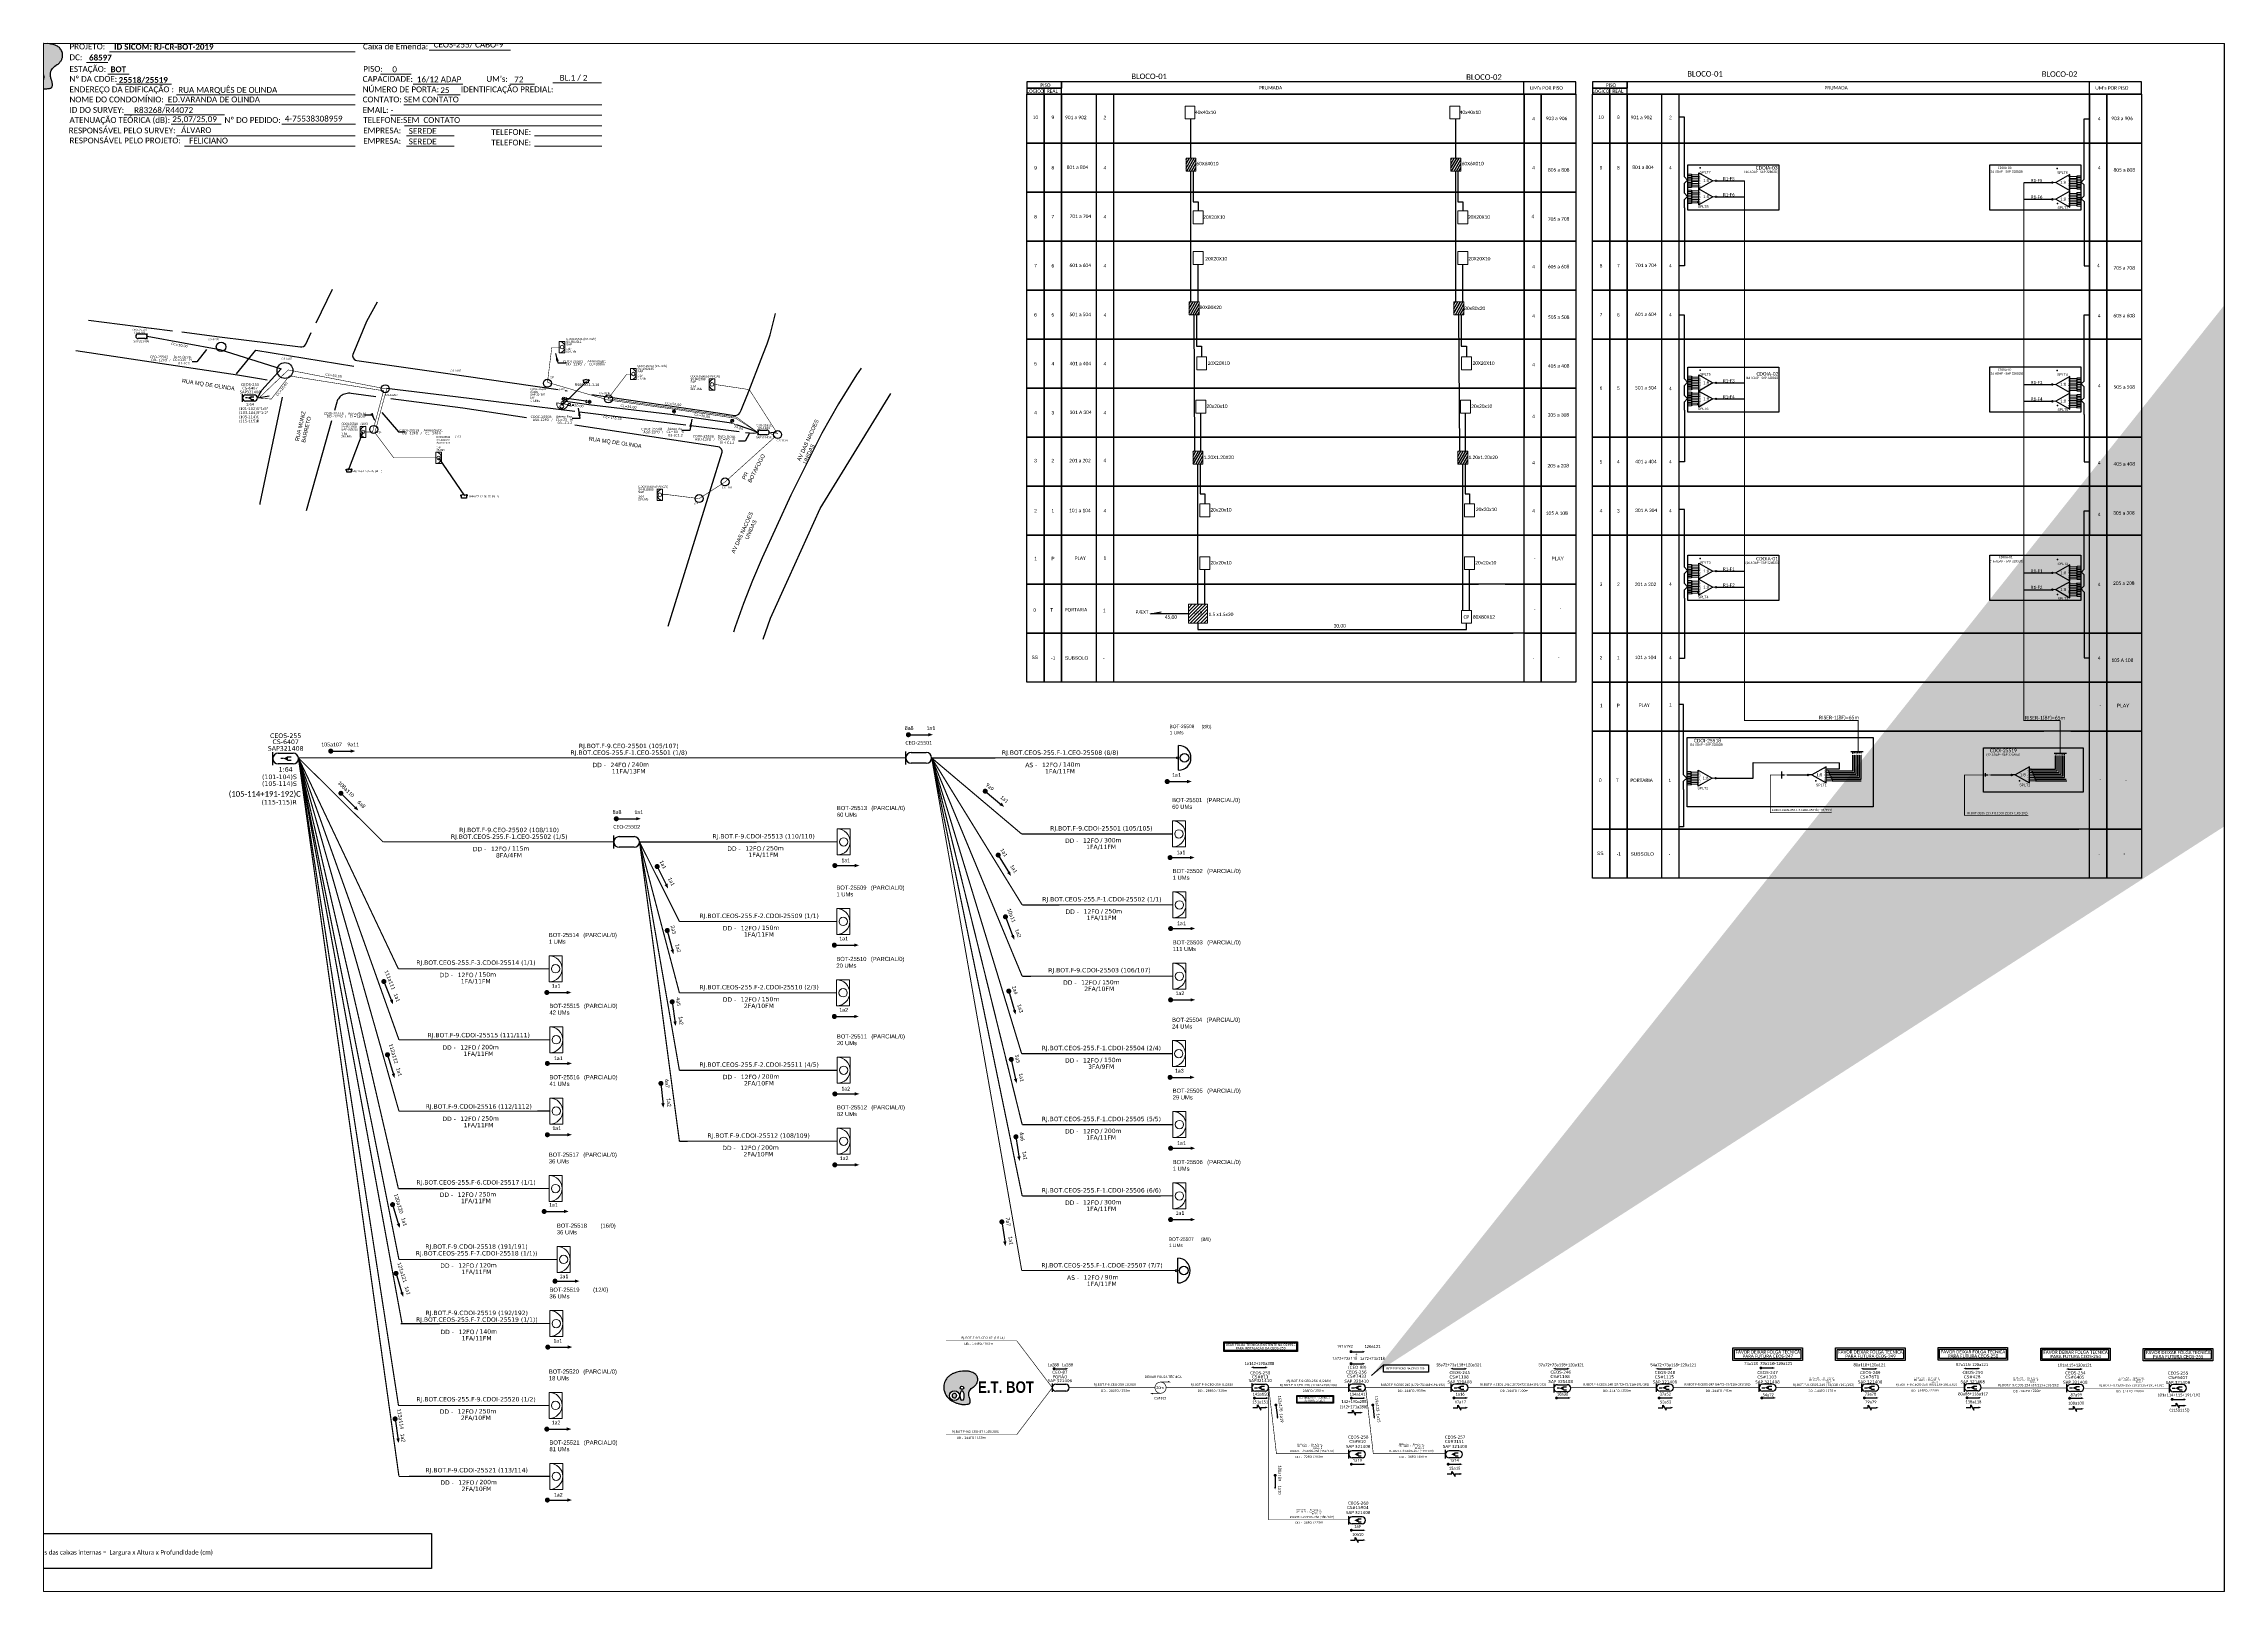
# Paper-space layout 'CDOI_25518_25519' of a CAD drawing. Header units: metres. Extents: x 17.15 to 22.31, y 4.59 to 8.25.
# The model-space entities are those that its viewports show. They can reach past a viewport. Long polylines and large blocks are cut down to what shows.
import ezdxf
from ezdxf.enums import TextEntityAlignment as Align

# ---------------------------------------------------------------- set-up
doc = ezdxf.new("R2010")
doc.units = ezdxf.units.M
doc.linetypes.add('PHANTOM2', pattern=[1.25, 0.625, -0.125, 0.125, -0.125, 0.125, -0.125])
for name, color, linetype, lineweight in [('10.4-Postes', 1, 'Continuous', 0), ("20.0-LEGENDA DOS CDO'S", 1, 'Continuous', 0), ('20.1-CDO_INTERIOR', 1, 'Continuous', 0), ('20.2-CDO_POSTE', 1, 'Continuous', 5), ('20.6-CORDOALHA_SUPORTE', 7, 'Continuous', 25), ('40.1-ETIQUETAS', 1, 'Continuous', 20), ('CORDOALHA_SUPORTE', 7, 'Continuous', 25)]:
    doc.layers.add(name, color=color, linetype=linetype, lineweight=lineweight)
for name, color, linetype in [('20.4-CEOS', 1, 'Continuous'), ('20.5-CABO AÉREO', 1, 'Continuous'), ('20.5-CEO', 1, 'Continuous'), ('CAP a instalar', 1, 'Continuous'), ('CD de instalação futura', 8, 'Continuous'), ('celulas gpon', 7, 'Continuous'), ('E.T.', 7, 'Continuous'), ('label_cabos', 7, 'Continuous'), ('LC', 7, 'Continuous'), ('Legenda', 1, 'Continuous'), ('locais', 5, 'Continuous'), ('locais legendas', 7, 'Continuous'), ('Quadra', 98, 'Continuous'), ('Segmento Logradouro Texto', 7, 'Continuous'), ('SETA', 7, 'Continuous'), ('Subida Lateral', 5, 'Continuous'), ('surveys', 7, 'Continuous'), ('surveys legendas', 7, 'Continuous')]:
    doc.layers.add(name, color=color, linetype=linetype)
doc.layers.add('DROP DE CLIENTE', color=140, linetype='Continuous', plot=False)
doc.layers.add('EXTRA', color=50, linetype='Continuous', plot=False)
doc.layers.get('LC').off()
doc.styles.add('ARIAL', font='arial.ttf')
doc.styles.add('DIGICADE', font='arial.ttf')
doc.styles.add('ROMANS', font='romans.shx')
doc.styles.add('siredit', font='verdana.ttf')
doc.styles.get("Standard").update_dxf_attribs({"font": 'arial.ttf'})
doc.styles.add('SWISS BIT', font='swisscb.ttf')
doc.styles.add('WMF-Calibri0', font='CALIBRI.TTF')
doc.styles.add('WMF-Calibri1', font='CALIBRIB.TTF')
doc.linetypes.add('FENCELINE1', pattern='A,0.25,-0.1,[133,ltypeshp.shx,S=0.1,R=0,X=-0.1,Y=0],-0.1,1', length=1.45)
doc.linetypes.add('RESERVA', pattern='A,0.5,-0.15,["RESERVA",Standard,S=0.18,R=0,X=0,Y=-0.1],-1.3', length=1.95)
doc.dimstyles.new('CC', dxfattribs={"dimtxt": 1, "dimasz": 2, "dimexe": 0.18, "dimexo": 0.0625, "dimgap": 0.09, "dimtad": 0, "dimdec": 0, "dimrnd": 1, "dimzin": 0, "dimdsep": 46, "dimtxsty": 'siredit', "dimblk": 'NONE', "dimcen": 0, "dimse1": 1, "dimse2": 1, "dimsd1": 1, "dimsd2": 1, "dimclrt": 7, "dimadec": 0, "dimazin": 0, "dimtfac": 1, "dimtdec": 0, "dimtofl": 0, "dimtmove": 0, "dimatfit": 3, "dimfxl": 0, "dimtolj": 1, "dimtzin": 0, "dimarcsym": 0})
doc.dimstyles.new('CL', dxfattribs={"dimtxt": 1, "dimasz": 2, "dimexe": 0.18, "dimexo": 0.0625, "dimgap": 0.09, "dimtad": 0, "dimdec": 0, "dimrnd": 1, "dimzin": 0, "dimdsep": 46, "dimtxsty": 'siredit', "dimblk": 'NONE', "dimcen": 0, "dimse1": 1, "dimse2": 1, "dimsd1": 1, "dimsd2": 1, "dimclrt": 7, "dimadec": 0, "dimazin": 0, "dimtfac": 1, "dimtdec": 0, "dimtofl": 0, "dimtmove": 0, "dimatfit": 3, "dimfxl": 0, "dimtolj": 1, "dimtzin": 0, "dimarcsym": 0})
doc.dimstyles.get("Standard").update_dxf_attribs({"dimtxt": 0.18, "dimasz": 0.18, "dimexe": 0.18, "dimexo": 0.0625, "dimgap": 0.09, "dimtad": 0, "dimtih": 1, "dimtoh": 1, "dimdec": 4, "dimzin": 0, "dimdsep": 46, "dimtxsty": 'Standard', "dimcen": 0.09, "dimadec": 0, "dimazin": 0, "dimtfac": 1, "dimtdec": 4, "dimtofl": 0, "dimtmove": 0, "dimatfit": 3, "dimfxl": 0, "dimtolj": 1, "dimtzin": 0, "dimarcsym": 0})

# ---------------------------------------------------------------- blocks, each defined once
blk = doc.blocks.new('OI')
h = blk.add_hatch(color=40)
edge = h.paths.add_edge_path()
edge.add_spline(control_points=[(4.35, -0.67), (3.92, -0.99), (3.26, -1.5), (2.81, -2.59), (2.9, -3.5), (3.06, -4.27), (3.31, -4.85), (3.37, -5.39), (3.4, -5.88), (3.2, -6.4), (2.54, -6.61), (1.65, -6.63), (0.55, -6.67), (-0.56, -6.42), (-1.61, -6.14), (-2.77, -5.61), (-3.92, -4.77), (-4.89, -3.7), (-5.34, -2.65), (-5.6, -1.94), (-5.85, -0.96), (-5.71, 0.47), (-5.1, 2.02), (-4.14, 3.02), (-3.3, 3.61), (-2.37, 4.16), (-1.36, 4.44), (-0.56, 4.7), (0.79, 4.85), (2.24, 4.97), (3.79, 4.57), (4.67, 4.21), (5.44, 3.65), (5.76, 2.99), (6.03, 2.21), (6.01, 1.46), (5.72, 0.64), (5.31, 0.08), (4.88, -0.38), (4.51, -0.55), (4.35, -0.67)], knot_values=[0, 0, 0, 0, 1.60434, 2.417191, 3.427595, 4.282808, 4.776746, 5.304182, 5.888771, 6.258406, 6.858137, 7.79129, 8.986195, 10.124242, 11.187857, 12.242908, 13.953784, 15.414161, 16.515391, 17.349188, 17.675853, 19.552021, 21.515531, 22.568638, 23.63245, 24.621084, 25.782718, 26.745347, 27.142653, 29.870543, 31.004649, 31.921532, 32.709589, 33.801391, 34.042471, 35.192333, 35.971461, 36.628871, 37.254359, 37.836911, 37.836911, 37.836911, 37.836911], degree=3, periodic=0)
h.paths.add_polyline_path([(1.13, -0.87, -1), (-0.04, -0.87, -1)], flags=16)
edge = h.paths.add_edge_path(flags=16)
edge.add_ellipse((0.56, -3.59), major_axis=(-0.02, 1.71), ratio=0.361305, start_angle=0, end_angle=360)
h.paths.add_polyline_path([(-0.36, -3.62, -1), (-3.8, -3.62, -1)], flags=16)
edge = h.paths.add_edge_path(flags=0)
edge.add_ellipse((-2.08, -3.62), major_axis=(0, 0.885), ratio=0.758294, start_angle=0, end_angle=360)
at = {"color": 40}
for centre, radius in [((-2.08, -3.62), 1.72), ((0.54, -0.87), 0.587)]:
    blk.add_circle(centre, radius, dxfattribs=at)
blk.add_ellipse((-2.08, -3.62), major_axis=(0, 0.885), ratio=0.758294, start_param=-3.141592653589792, end_param=3.141592653589792, dxfattribs=at)
blk.add_ellipse((0.56, -3.59), major_axis=(-0.02, 1.71), ratio=0.361305, dxfattribs=at)
at = {"color": 40, "start_tangent": (-0.800898, -0.598801), "end_tangent": (-0.800898, -0.598801)}
blk.add_spline([(4.35, -0.67), (3.2, -1.78), (2.9, -2.54), (2.92, -3.55), (3.12, -4.38), (3.28, -4.85), (3.37, -5.37), (3.35, -5.95), (3.2, -6.29), (2.66, -6.55), (1.73, -6.63), (0.54, -6.62), (-0.58, -6.41), (-1.6, -6.11), (-2.56, -5.67), (-3.95, -4.67), (-4.89, -3.56), (-5.37, -2.56), (-5.64, -1.78), (-5.72, -1.46), (-5.63, 0.42), (-4.84, 2.22), (-4.13, 2.99), (-3.27, 3.62), (-2.4, 4.09), (-1.3, 4.47), (-0.37, 4.72), (0.02, 4.77), (2.75, 4.8), (3.85, 4.53), (4.69, 4.16), (5.31, 3.68), (5.85, 2.73), (5.93, 2.5), (5.94, 1.35), (5.67, 0.62), (5.29, 0.08), (4.84, -0.36), (4.35, -0.67)], degree=3, dxfattribs=at)
blk = doc.blocks.new('POLE_POLE')
at = {"layer": '10.4-Postes', "color": 1, "linetype": 'PHANTOM2'}
for points in [[(-0.000008, 0.000011), (0.000008, -0.000002)], [(0.000007, 0.000011), (-0.000008, -0.000003)]]:
    blk.add_lwpolyline(points, dxfattribs=at)
at = {"layer": '10.4-Postes', "color": 1}
blk.add_circle((0, 0.000004), 0.0000101, dxfattribs=at)
blk = doc.blocks.new('SURVEY_SURVEY')
for p, q in [((0, 0.0000127), (-0.0000126, 0.000009)), ((-0.0000126, 0.000009), (-0.0000086, 0.000009)), ((-0.0000086, 0), (-0.0000086, 0.000009)), ((0.0000086, 0), (-0.0000086, 0)), ((0, 0.0000127), (0.0000126, 0.000009)), ((0.0000084, 0.0000132), (0.0000098, 0.0000132)), ((0.0000084, 0.0000103), (0.0000084, 0.0000132)), ((0.0000126, 0.000009), (0.0000086, 0.000009)), ((0.0000086, 0.000009), (0.0000086, 0)), ((0.0000098, 0.0000132), (0.0000098, 0.0000099))]:
    blk.add_line(p, q)
blk = doc.blocks.new('MANHOLE_MS')
at = {"linetype": 'Continuous'}
blk.add_circle((0, 0), 0.0000101, dxfattribs=at)
blk = doc.blocks.new('CDOI_CT_ESQ')
at = {"layer": '20.1-CDO_INTERIOR', "color": 0, "lineweight": 18}
blk.add_lwpolyline([(-2.12, -2.13), (-2.12, 2.12), (0, 2.12), (0.01, -2.13)], close=True, dxfattribs=at)
blk.add_circle((-1.06, 0), 0.68, dxfattribs=at)
blk.add_arc((0.01, 0), 2.13, 90.02759, 270.02759, dxfattribs=at)
at = {"layer": "20.0-LEGENDA DOS CDO'S", "color": 0, "style": 'ARIAL'}
for tag, p in [('SAP', (-9.3, 0.61)), ('CDO_N', (-9.3, 2.69)), ('SURVEY', (-9.3, 1.6)), ('1:XX', (-9.31, -1.08)), ('UMS', (-9.31, -2.09))]:
    blk.add_attdef(tag, p, '', height=0.68, rotation=359.97241, dxfattribs=at)
blk.add_attdef('FIBRAS_UTILIZADAS', text='', height=0.68, rotation=359.97241, dxfattribs=at).set_placement((-1.59, 2.69), align=Align.CENTER)
blk = doc.blocks.new('CDOI_CT_DRT')
at = {"layer": '20.1-CDO_INTERIOR', "color": 0, "lineweight": 18}
blk.add_lwpolyline([(2.13, -2.13), (2.13, 2.12), (0, 2.12), (0, -2.13)], close=True, dxfattribs=at)
blk.add_circle((1.06, 0), 0.68, dxfattribs=at)
blk.add_arc((0, 0), 2.13, 269.97241, 89.97241, dxfattribs=at)
at = {"layer": "20.0-LEGENDA DOS CDO'S", "color": 0, "style": 'ARIAL'}
for tag, p in [('SAP', (2.61, 0.61)), ('CDO_N', (2.61, 2.69)), ('SURVEY', (2.61, 1.6)), ('1:XX', (2.6, -1.08)), ('UMS', (2.6, -2.09))]:
    blk.add_attdef(tag, p, '', height=0.68, rotation=359.97241, dxfattribs=at)
blk.add_attdef('FIBRAS_UTILIZADAS', text='', height=0.68, rotation=359.97241, dxfattribs=at).set_placement((10.32, 2.69), align=Align.CENTER)
blk = doc.blocks.new('*U21')
at = {"layer": '20.4-CEOS', "color": 7, "style": 'siredit'}
for tag, p in [('FIBRAS_SPLITTER', (0, 0)), ('FIBRAS_TOP_C', (0, -4.13)), ('RESERVA_FINAIS', (0, -5.46))]:
    blk.add_attdef(tag, p, '', height=1.01, dxfattribs=at)
for tag, p, flags in [('ID_ATIVIDADE', (0, -6.77), 3), ('FATOR', (0, -8.09), 1), ('QTDE', (0, -9.4), 1), ('FID', (0, -10.71), 1)]:
    blk.add_attdef(tag, p, '', height=1.01, dxfattribs=dict(at, flags=flags))
blk = doc.blocks.new('*U22')
at = {"layer": '20.4-CEOS', "color": 7, "style": 'siredit'}
blk.add_attdef('FIBRAS_SPLITTER', (0, 0), '', height=1.01, dxfattribs=at)
for tag, p, flags in [('QTDE', (0, -4.11), 1), ('ID_ATIVIDADE', (0, -1.48), 3), ('FATOR', (0, -2.79), 1), ('FID', (0, -5.42), 1)]:
    blk.add_attdef(tag, p, '', height=1.01, dxfattribs=dict(at, flags=flags))
blk = doc.blocks.new('CDOE_CT_POST_DESENHO')
at = {"color": 0}
blk.add_line((2.14, 0.39), (-2.11, 0.39), dxfattribs=at)
for centre, radius in [((0.01, 1.4), 0.733), ((0.01, 0), 0.393)]:
    blk.add_circle(centre, radius, dxfattribs=at)
blk.add_arc((0.01, 0.39), 2.12, 0, 180, dxfattribs=at)
blk = doc.blocks.new('Inst CDOE-8 CAIXA DIST OPT CDOE 48F_8D C_SPL OPTAP')
at = {"layer": "20.0-LEGENDA DOS CDO'S", "color": 0, "style": 'ARIAL'}
for tag, p, height in [('1:XX', (-0.01, 1.7), 0.8), ('SAP', (0.12, 2.96), 0.8), ('CORDOALHA', (0.12, 4.02), 0.8), ('FID', (0.12, 5.25), 0.8), ('UMS', (0.14, 0.22), 1), ('FIBRAS_UTILIZADAS', (2.38, 5.26), 0.8)]:
    blk.add_attdef(tag, p, '', height=height, rotation=0.11799, dxfattribs=at)
at = {"layer": "20.0-LEGENDA DOS CDO'S", "color": 0}
for tag, p, style, flags in [('ID_ATIVIDADE', (0.12, 6.47), 'ARIAL', 3), ('FATOR', (7.92, 6.47), 'ARIAL', 1), ('QTDE', (0.23, -0.97), 'DIGICADE', 3)]:
    blk.add_attdef(tag, p, '', height=0.8, rotation=0.11799, dxfattribs=dict(at, style=style, flags=flags))
blk = doc.blocks.new('Inst CORD ALUMINIO 4.8 MM 3F(sem recursos)')
at = {"color": 0, "lineweight": 0, "style": 'ROMANS'}
blk.add_attdef('FID', (-19.18, -2.21), '', height=1, dxfattribs=at)
at = {"color": 0, "lineweight": 0, "style": 'ROMANS', "flags": 3}
for tag, p in [('ID_ATIVIDADE', (-5.2, -6.67)), ('FATOR', (-5.2, -4.44))]:
    blk.add_attdef(tag, p, '', height=1, dxfattribs=at)
at = {"color": 0, "lineweight": 0, "style": 'ROMANS'}
blk.add_attdef('LANCE', text='', height=1, dxfattribs=at).set_placement((-0.54, -2.21), align=Align.RIGHT)
at = {"layer": 'label_cabos', "color": 0, "style": 'siredit'}
blk.add_attdef('QTDE', (-0.54, -2.21), '', height=1, rotation=359.69001, dxfattribs=at)
blk = doc.blocks.new('LEGENDA DOS CABOS')
at = {"layer": 'EXTRA', "style": 'siredit'}
for tag, p in [('ID', (4.6, 0.97)), ('XX', (9.03, 0.97))]:
    blk.add_attdef(tag, text='', height=0.48, rotation=359.69001, dxfattribs=at).set_placement(p, align=Align.MIDDLE_CENTER)
at = {"layer": 'Legenda', "color": 7, "style": 'siredit'}
for tag, p in [('TIPO_CABO', (1.31, 0)), ('CABO', (4.69, -0.05)), ('/', (6.81, -0.05)), ('METROS', (10.03, -0.05))]:
    blk.add_attdef(tag, text='', height=0.8, rotation=359.69001, dxfattribs=at).set_placement(p, align=Align.MIDDLE_CENTER)
blk = doc.blocks.new('_None')
blk = doc.blocks.new('Inst CB AS CFOA-SM-ASU-120-S-12')
at = {"layer": 'label_cabos', "color": 0, "style": 'siredit'}
for tag, flags, p in [('ID_ATIVIDADE', 3, (1.31, 2.67)), ('FATOR', 1, (11.56, 2.55))]:
    blk.add_attdef(tag, text='', height=1, rotation=359.69001, dxfattribs=dict(at, flags=flags)).set_placement(p, align=Align.MIDDLE_CENTER)
for tag, p in [('TIPO_CABO', (1.26, 0)), ('DESTINO_CABO', (3.13, 1.26)), ('CABO', (4.69, -0.05)), ('/', (7.71, -0.05)), ('LANCE', (10.81, 0)), ('TIPO_CABO', (13.11, 1.24)), ('UND', (15.96, 0)), ('FID', (13.15, -1.41))]:
    blk.add_attdef(tag, text='', height=1, rotation=359.69001, dxfattribs=at).set_placement(p, align=Align.MIDDLE_CENTER)
blk.add_attdef('QTDE', (12.43, -0.47), '', height=1, rotation=359.69001, dxfattribs=at)
blk = doc.blocks.new('Inst CB DT OCUP CFOA-SM-ASU-120-S-12')
at = {"layer": 'label_cabos', "color": 0, "style": 'siredit'}
for tag, flags, p in [('ID_ATIVIDADE', 3, (1.31, 2.67)), ('FATOR', 1, (11.56, 2.55))]:
    blk.add_attdef(tag, text='', height=1, rotation=359.69001, dxfattribs=dict(at, flags=flags)).set_placement(p, align=Align.MIDDLE_CENTER)
for tag, p in [('TIPO_CABO', (1.26, 0)), ('DESTINO_CABO', (3.13, 1.26)), ('CABO', (4.69, -0.05)), ('/', (7.71, -0.05)), ('LANCE', (10.91, 0)), ('TIPO_CABO', (13.11, 1.24)), ('UND', (15.96, 0)), ('FID', (13.15, -1.41))]:
    blk.add_attdef(tag, text='', height=1, rotation=359.69001, dxfattribs=at).set_placement(p, align=Align.MIDDLE_CENTER)
blk.add_attdef('QTDE', (12.43, -0.47), '', height=1, rotation=359.69001, dxfattribs=at)
blk = doc.blocks.new('Inst CB ESP CFOA-SM-ASU-120-S-12')
at = {"layer": 'label_cabos', "color": 0, "style": 'siredit'}
for tag, flags, p in [('ID_ATIVIDADE', 3, (1.31, 2.67)), ('FATOR', 1, (11.56, 2.55))]:
    blk.add_attdef(tag, text='', height=1, rotation=359.69001, dxfattribs=dict(at, flags=flags)).set_placement(p, align=Align.MIDDLE_CENTER)
for tag, p in [('TIPO_CABO', (1.26, 0)), ('DESTINO_CABO', (3.13, 1.26)), ('CABO', (4.69, -0.05)), ('/', (7.71, -0.05)), ('LANCE', (10.81, 0)), ('TIPO_CABO', (13.11, 1.24)), ('UND', (15.96, 0)), ('FID', (13.15, -1.41))]:
    blk.add_attdef(tag, text='', height=1, rotation=359.69001, dxfattribs=at).set_placement(p, align=Align.MIDDLE_CENTER)
blk.add_attdef('QTDE', (12.43, -0.47), '', height=1, rotation=359.69001, dxfattribs=at)
blk = doc.blocks.new('Inst CB DT OCUP CFOA-SM-DD-S-12')
at = {"layer": 'label_cabos', "color": 0, "style": 'siredit'}
for tag, flags, p in [('ID_ATIVIDADE', 3, (1.31, 2.67)), ('FATOR', 1, (11.56, 2.55))]:
    blk.add_attdef(tag, text='', height=1, rotation=359.69001, dxfattribs=dict(at, flags=flags)).set_placement(p, align=Align.MIDDLE_CENTER)
for tag, p in [('TIPO_CABO', (1.11, 0)), ('DESTINO_CABO', (3.13, 1.26)), ('CABO', (4.69, -0.05)), ('/', (7.71, -0.05)), ('LANCE', (10.41, 0.02)), ('TIPO_CABO', (13.11, 1.24)), ('UND', (16.46, 0)), ('FID', (13.65, -1.41))]:
    blk.add_attdef(tag, text='', height=1, rotation=359.69001, dxfattribs=at).set_placement(p, align=Align.MIDDLE_CENTER)
blk.add_attdef('QTDE', (11.93, -0.45), '', height=1, rotation=359.69001, dxfattribs=at)
blk = doc.blocks.new('CDOI_INT')
at = {"layer": '20.1-CDO_INTERIOR', "color": 0, "lineweight": 18}
blk.add_lwpolyline([(4.25, -4.25), (4.25, 4.25), (0, 4.25), (0, -4.25)], close=True, dxfattribs=at)
blk.add_circle((2.12, 0), 1.36, dxfattribs=at)
blk.add_arc((0, 0), 4.25, 270, 90, dxfattribs=at)
at = {"layer": "20.0-LEGENDA DOS CDO'S", "color": 0, "style": 'ARIAL'}
for tag, p in [('SAP', (-0.08, 6.23)), ('CDO_N', (-0.08, 10.38)), ('SURVEY', (-0.08, 8.2)), ('SPLITER_1', (21.18, 10.38)), ('SPLITER_2', (21.19, 8.68)), ('1:XX', (5.94, -2.22)), ('UMS', (5.94, -4.24))]:
    blk.add_attdef(tag, p, '', height=1.36, dxfattribs=at)
blk.add_attdef('FIBRAS_UTILIZADAS', text='', height=1.36, dxfattribs=at).set_placement((15.34, 10.38), align=Align.CENTER)
blk = doc.blocks.new('CDOE-TEXTO PADRÃO')
at = {"layer": "20.0-LEGENDA DOS CDO'S", "color": 0, "style": 'ARIAL'}
for tag, p in [('CDO_N', (0.5, 7.4)), ('CORDOALHA', (0.5, 4.3)), ('SAP', (0.5, 1.7)), ('SPLITER_1', (0.6, -0.9)), ('SPLITER_2', (0.6, -3.5)), ('(XX-XX_F)S', (0.5, -8.3)), ('(XX-XX_L)S', (0.5, -10.8)), ('UMS', (0.5, -13.1))]:
    blk.add_attdef(tag, p, '', height=1.7, rotation=0.118, dxfattribs=at)
blk.add_attdef('FIBRAS_UTILIZADAS', text='', height=1.7, rotation=0.118, dxfattribs=at).set_placement((19.8, 7.4), align=Align.CENTER)
blk = doc.blocks.new('ETIQUETA_RS5F')
at = {"layer": '40.1-ETIQUETAS', "color": 0, "style": 'siredit'}
blk.add_text('/', height=1.5, dxfattribs=at).set_placement((1.55, -1.95), align=Align.MIDDLE_RIGHT)
for tag, p in [('ETIQUETA_R_SECUNDARIA', (1.18, 2.1)), ('ETIQUETA_R_PRIMARIA', (1.18, 4.1)), ('F_ATIVAS/F_MORTAS', (1.11, -4.24))]:
    blk.add_attdef(tag, text='', height=1.5, dxfattribs=at).set_placement(p, align=Align.MIDDLE_CENTER)
for tag, p in [('TIPO_CABO', (-6.62, -2.12)), ('CAP_CABO', (0.37, -2.09))]:
    blk.add_attdef(tag, text='', height=1.5, dxfattribs=at).set_placement(p, align=Align.MIDDLE_RIGHT)
for tag, p in [('FUSÃO_1', (0.82, -8.39)), ('FUSÃO_2', (0.82, -10.6)), ('FUSÃO_3', (0.82, -12.93)), ('FUSÃO_4', (0.82, -15.14)), ('FUSÃO_5', (0.82, -17.16))]:
    blk.add_attdef(tag, text='', height=1.5, dxfattribs=at).set_placement(p, align=Align.CENTER)
blk.add_attdef('METROS', text='', height=1.5, dxfattribs=at).set_placement((2.11, -1.95), align=Align.MIDDLE_LEFT)
blk = doc.blocks.new('SPLT_1-8_SC-APC_ESQ')
at = {"color": 3, "lineweight": 0}
for points in [[(2.4, -3), (0, -3)], [(2.4, -4), (0, -4)], [(2.4, -4.2), (0, -4.2)], [(2.4, -5.2), (0, -5.2)], [(2.4, -5.3), (0, -5.3)], [(2.4, -6.3), (0, -6.3)], [(2.4, -6.5), (0, -6.5)], [(2.4, -7.5), (0, -7.5)], [(2.4, -7.6), (0, -7.6)], [(2.4, -8.6), (0, -8.6)], [(2.4, -8.8), (0, -8.8)], [(2.4, -9.8), (0, -9.8)], [(2.4, -9.9), (0, -9.9)], [(2.4, -10.9), (0, -10.9)], [(2.4, -11.1), (0, -11.1)], [(2.4, -12.1), (0, -12.1)], [(2.4, -3), (2.4, -4)], [(2.4, -4.2), (2.4, -5.2)], [(2.4, -5.3), (2.4, -6.3)], [(2.4, -6.5), (2.4, -7.5)], [(2.4, -7.6), (2.4, -8.6)], [(2.4, -8.8), (2.4, -9.8)], [(2.4, -9.9), (2.4, -10.9)], [(2.4, -11.1), (2.4, -12.1)], [(3, -3.5), (7.4, -3.5)], [(7.4, -4.7), (3, -4.7)], [(7.4, -5.8), (3, -5.8)], [(7.4, -7), (3, -7)], [(7.4, -8.1), (3, -8.1)], [(7.4, -9.3), (3, -9.3)], [(7.4, -10.4), (3, -10.4)], [(7.4, -11.6), (3, -11.6)]]:
    blk.add_lwpolyline(points, dxfattribs=at)
for points in [[(3, -3.2), (2.4, -3.2), (2.4, -3.8), (3, -3.8)], [(3, -4.4), (2.4, -4.4), (2.4, -5), (3, -5)], [(3, -5.5), (2.4, -5.5), (2.4, -6.1), (3, -6.1)], [(3, -6.7), (2.4, -6.7), (2.4, -7.3), (3, -7.3)], [(3, -7.8), (2.4, -7.8), (2.4, -8.4), (3, -8.4)], [(3, -9), (2.4, -9), (2.4, -9.6), (3, -9.6)], [(3, -10.1), (2.4, -10.1), (2.4, -10.7), (3, -10.7)], [(3, -11.3), (2.4, -11.3), (2.4, -11.9), (3, -11.9)]]:
    blk.add_lwpolyline(points, close=True, dxfattribs=at)
at = {"color": 1}
blk.add_lwpolyline([(7.4, -2.1), (17, -7.5), (7.4, -13), (7.4, -2.1)], dxfattribs=at)
at = {"color": 1, "lineweight": 0}
blk.add_lwpolyline([(17, -7.5), (19.3, -7.5)], dxfattribs=at)
at = {"color": 1, "style": 'ARIAL'}
for s, height, p in [('S2', 0.75, (7.6, -5)), ('S3', 0.75, (7.6, -6.2)), ('S4', 0.75, (7.6, -7.4)), ('S5', 0.75, (7.5, -8.6)), ('S6', 0.75, (7.6, -9.7)), ('S7', 0.75, (7.6, -10.8)), ('S8', 0.75, (7.6, -11.9)), ('S1', 0.75, (7.7, -3.8)), ('1:8', 2, (10.5, -8.4))]:
    blk.add_text(s, height=height, dxfattribs=at).set_placement(p)
blk = doc.blocks.new('SPLT_1-8_SC-APC')
at = {"color": 1, "lineweight": 0}
blk.add_lwpolyline([(-17, -7.5), (-19.3, -7.5)], dxfattribs=at)
at = {"color": 1}
blk.add_lwpolyline([(-7.4, -2.1), (-17, -7.5), (-7.4, -13), (-7.4, -2.1)], dxfattribs=at)
at = {"color": 3, "lineweight": 0}
for points in [[(-3, -3.5), (-7.4, -3.5)], [(-7.4, -4.7), (-3, -4.7)], [(-7.4, -5.8), (-3, -5.8)], [(-7.4, -7), (-3, -7)], [(-7.4, -8.1), (-3, -8.1)], [(-7.4, -9.3), (-3, -9.3)], [(-7.4, -10.4), (-3, -10.4)], [(-7.4, -11.6), (-3, -11.6)], [(-2.4, -3), (-2.4, -4)], [(-2.4, -3), (0, -3)], [(-2.4, -4), (0, -4)], [(-2.4, -4.2), (-2.4, -5.2)], [(-2.4, -4.2), (0, -4.2)], [(-2.4, -5.2), (0, -5.2)], [(-2.4, -5.3), (-2.4, -6.3)], [(-2.4, -5.3), (0, -5.3)], [(-2.4, -6.3), (0, -6.3)], [(-2.4, -6.5), (-2.4, -7.5)], [(-2.4, -6.5), (0, -6.5)], [(-2.4, -7.5), (0, -7.5)], [(-2.4, -7.6), (-2.4, -8.6)], [(-2.4, -7.6), (0, -7.6)], [(-2.4, -8.6), (0, -8.6)], [(-2.4, -8.8), (-2.4, -9.8)], [(-2.4, -8.8), (0, -8.8)], [(-2.4, -9.8), (0, -9.8)], [(-2.4, -9.9), (-2.4, -10.9)], [(-2.4, -9.9), (0, -9.9)], [(-2.4, -10.9), (0, -10.9)], [(-2.4, -11.1), (-2.4, -12.1)], [(-2.4, -11.1), (0, -11.1)], [(-2.4, -12.1), (0, -12.1)]]:
    blk.add_lwpolyline(points, dxfattribs=at)
for points in [[(-3, -3.2), (-2.4, -3.2), (-2.4, -3.8), (-3, -3.8)], [(-3, -4.4), (-2.4, -4.4), (-2.4, -5), (-3, -5)], [(-3, -5.5), (-2.4, -5.5), (-2.4, -6.1), (-3, -6.1)], [(-3, -6.7), (-2.4, -6.7), (-2.4, -7.3), (-3, -7.3)], [(-3, -7.8), (-2.4, -7.8), (-2.4, -8.4), (-3, -8.4)], [(-3, -9), (-2.4, -9), (-2.4, -9.6), (-3, -9.6)], [(-3, -10.1), (-2.4, -10.1), (-2.4, -10.7), (-3, -10.7)], [(-3, -11.3), (-2.4, -11.3), (-2.4, -11.9), (-3, -11.9)]]:
    blk.add_lwpolyline(points, close=True, dxfattribs=at)
at = {"color": 1, "style": 'ARIAL'}
for s, height, p in [('1:8', 2, (-13.9, -8.4)), ('S1', 0.75, (-8.7, -3.8)), ('S2', 0.75, (-8.7, -5)), ('S3', 0.75, (-8.7, -6.2)), ('S4', 0.75, (-8.7, -7.4)), ('S5', 0.75, (-8.7, -8.6)), ('S6', 0.75, (-8.7, -9.7)), ('S7', 0.75, (-8.7, -10.8)), ('S8', 0.75, (-8.7, -11.9))]:
    blk.add_text(s, height=height, dxfattribs=at).set_placement(p)
blk = doc.blocks.new('SPLITTER_')
blk.add_point((0, 0))
at = {"style": 'ARIAL', "flags": 4}
blk.add_attdef('SPLT', (0, -3.3), '', height=1.5, dxfattribs=at)
blk = doc.blocks.new('Inst CB DT OCUP CFOA-SM-DD-S-144')
at = {"layer": 'label_cabos', "color": 0, "style": 'siredit'}
for tag, flags, p in [('ID_ATIVIDADE', 3, (1.3, 2.7)), ('FATOR', 1, (11.6, 2.6))]:
    blk.add_attdef(tag, text='', height=1, rotation=359.69, dxfattribs=dict(at, flags=flags)).set_placement(p, align=Align.MIDDLE_CENTER)
for tag, p in [('TIPO_CABO', (1.1, 0)), ('DESTINO_CABO', (3.1, 1.3)), ('CABO', (4.7, -0.1)), ('/', (7.7, -0.1)), ('LANCE', (10.4, 0)), ('TIPO_CABO', (13.1, 1.2)), ('UND', (16.5, 0)), ('FID', (13.6, -1.4))]:
    blk.add_attdef(tag, text='', height=1, rotation=359.69, dxfattribs=at).set_placement(p, align=Align.MIDDLE_CENTER)
blk.add_attdef('QTDE', (11.9, -0.5), '', height=1, rotation=359.69, dxfattribs=at)
blk = doc.blocks.new('Inst CB DT OCUP CFOA-SM-DD-S-72')
at = {"layer": 'label_cabos', "color": 0, "style": 'siredit'}
for tag, flags, p in [('ID_ATIVIDADE', 3, (1.3, 2.7)), ('FATOR', 1, (11.6, 2.6))]:
    blk.add_attdef(tag, text='', height=1, rotation=359.69, dxfattribs=dict(at, flags=flags)).set_placement(p, align=Align.MIDDLE_CENTER)
for tag, p in [('TIPO_CABO', (1.1, 0)), ('DESTINO_CABO', (3.1, 1.3)), ('CABO', (4.7, -0.1)), ('/', (7.7, -0.1)), ('LANCE', (10.4, 0)), ('TIPO_CABO', (13.1, 1.2)), ('UND', (16.5, 0)), ('FID', (13.6, -1.4))]:
    blk.add_attdef(tag, text='', height=1, rotation=359.69, dxfattribs=at).set_placement(p, align=Align.MIDDLE_CENTER)
blk.add_attdef('QTDE', (11.9, -0.5), '', height=1, rotation=359.69, dxfattribs=at)
blk = doc.blocks.new('Inst CB DT OCUP CFOA-SM-DD-S-36')
at = {"layer": 'label_cabos', "color": 0, "style": 'siredit'}
for tag, flags, p in [('ID_ATIVIDADE', 3, (1.3, 2.7)), ('FATOR', 1, (11.6, 2.6))]:
    blk.add_attdef(tag, text='', height=1, rotation=359.69, dxfattribs=dict(at, flags=flags)).set_placement(p, align=Align.MIDDLE_CENTER)
for tag, p in [('TIPO_CABO', (1.1, 0)), ('DESTINO_CABO', (3.1, 1.3)), ('CABO', (4.7, -0.1)), ('/', (7.7, -0.1)), ('LANCE', (10.4, 0)), ('TIPO_CABO', (13.1, 1.2)), ('UND', (16.5, 0)), ('FID', (13.6, -1.4))]:
    blk.add_attdef(tag, text='', height=1, rotation=359.69, dxfattribs=at).set_placement(p, align=Align.MIDDLE_CENTER)
blk.add_attdef('QTDE', (11.9, -0.5), '', height=1, rotation=359.69, dxfattribs=at)
blk = doc.blocks.new('*U42')
at = {"color": 3}
blk.add_lwpolyline([(0.0000405, 0.000041), (0.0001936, 0.000041), (0.0001936, 0.0000158), (0.0000405, 0.0000158)], close=True, dxfattribs=at)
at = {"color": 3, "style": 'ARIAL'}
blk.add_attdef('SERVIÇO_EM_EMENDA_EXIST', text='', height=0.00000666, dxfattribs=at).set_placement((0.0001321, 0.0000254), align=Align.RIGHT)
blk.add_attdef('FID', (0.0001344, 0.0000254), '', height=0.00000666, dxfattribs=at)
at = {"layer": '10.4-Postes', "lineweight": 0, "style": 'ROMANS'}
for tag, p, flags in [('ID_ATIVIDADE', (-0.0000068, -0.0000086), 3), ('QTDE', (-0.000006, -0.000014), 3), ('FATOR', (-0.0000019, -0.0000113), 1)]:
    blk.add_attdef(tag, p, '', height=0.00000209, dxfattribs=dict(at, flags=flags))
at = {"color": 3}
blk.add_leader([(-0.0000002, 0.0000042), (0.0000405, 0.000041)], dimstyle='CL', override={"dimgap": 0.09, "dimtad": 0}, dxfattribs=at)

msp = doc.modelspace()

# ---------------------------------------------------------------- hatches: boundary and pattern name
h = msp.add_hatch()
h.set_pattern_fill('ANSI31', color=1, scale=0.25, angle=15, style=0)
h.paths.add_polyline_path([(448.54, 545.63), (446.65, 545.63), (446.65, 540.72), (450.42, 540.72), (450.42, 545.63)])
h.paths.add_polyline_path([(450.39, 542.54), (459.35, 542.54), (459.35, 544.55), (450.39, 544.55)], flags=9)
h = msp.add_hatch()
h.set_pattern_fill('ANSI31', color=1, scale=0.25, angle=15, style=0)
h.paths.add_polyline_path([(549.3, 545.63), (547.42, 545.63), (547.42, 540.72), (551.19, 540.72), (551.19, 545.63)])
h = msp.add_hatch(color=3)
h.dxf.hatch_style = 1
edge = h.paths.add_edge_path()
edge.add_arc((648.35, 537.02), 0.271, 0, 360)
h = msp.add_hatch(color=3)
h.dxf.hatch_style = 1
edge = h.paths.add_edge_path()
edge.add_arc((648.35, 530.92), 0.271, 0, 360)
h = msp.add_hatch(color=3)
h.dxf.hatch_style = 1
edge = h.paths.add_edge_path()
edge.add_arc((776.38, 536.34), 0.271, 0, 360)
h = msp.add_hatch(color=3)
h.dxf.hatch_style = 1
edge = h.paths.add_edge_path()
edge.add_arc((776.38, 529.95), 0.271, 0, 360)
h = msp.add_hatch()
h.set_pattern_fill('ANSI31', color=1, scale=0.25, angle=15, style=0)
h.paths.add_polyline_path([(448.54, 490.92), (447.85, 490.92), (447.85, 486.01), (451.62, 486.01), (451.62, 490.92)])
h.paths.add_polyline_path([(451.57, 487.82), (460.55, 487.82), (460.55, 489.84), (451.57, 489.84)], flags=9)
h = msp.add_hatch()
h.set_pattern_fill('ANSI31', color=1, scale=0.25, angle=15, style=0)
h.paths.add_polyline_path([(549.3, 490.92), (548.62, 490.92), (548.62, 486.01), (552.39, 486.01), (552.39, 490.92)])
h.paths.add_polyline_path([(552.25, 487.45), (560.87, 487.45), (560.87, 489.46), (552.25, 489.46)], flags=9)
h = msp.add_hatch(color=3)
h.dxf.hatch_style = 1
edge = h.paths.add_edge_path()
edge.add_arc((648.35, 460.09), 0.271, 0, 360)
h = msp.add_hatch(color=3)
h.dxf.hatch_style = 1
edge = h.paths.add_edge_path()
edge.add_arc((776.38, 459.48), 0.271, 0, 360)
h = msp.add_hatch(color=3)
h.dxf.hatch_style = 1
edge = h.paths.add_edge_path()
edge.add_arc((648.35, 453.99), 0.271, 0, 360)
h = msp.add_hatch(color=3)
h.dxf.hatch_style = 1
edge = h.paths.add_edge_path()
edge.add_arc((776.38, 453.09), 0.271, 0, 360)
h = msp.add_hatch()
h.set_pattern_fill('ANSI31', color=1, scale=0.25, angle=15, style=0)
h.paths.add_polyline_path([(450.05, 434.07), (449.31, 434.07), (449.31, 429.17), (453.09, 429.17), (453.09, 434.07)])
h = msp.add_hatch()
h.set_pattern_fill('ANSI31', color=1, scale=0.25, angle=15, style=0)
h.paths.add_polyline_path([(550.81, 434.07), (550.08, 434.07), (550.08, 429.17), (553.85, 429.17), (553.85, 434.07)])
h = msp.add_hatch(color=3)
h.dxf.hatch_style = 1
edge = h.paths.add_edge_path()
edge.add_arc((648.35, 388.46), 0.271, 0, 360)
h = msp.add_hatch(color=3)
h.dxf.hatch_style = 1
edge = h.paths.add_edge_path()
edge.add_arc((648.35, 382.35), 0.271, 0, 360)
h = msp.add_hatch(color=3)
h.dxf.hatch_style = 1
edge = h.paths.add_edge_path()
edge.add_arc((776.38, 387.77), 0.271, 0, 360)
at = {"linetype": 'Continuous'}
h = msp.add_hatch(dxfattribs=at)
h.set_pattern_fill('ANSI31', color=1, scale=0.289112, style=0)
h.set_pattern_definition([(45, (-867.7194, -438.4561), (-0.64907423, 0.64907423), [])])
h.paths.add_polyline_path([(451.2, 375.92), (447.54, 375.92), (447.54, 368.61), (454.86, 368.61), (454.86, 375.92)])
h.paths.add_polyline_path([(449.88, 371.68), (452.82, 371.68), (452.82, 373.29), (449.88, 373.29)], flags=24)
h = msp.add_hatch(color=3)
h.dxf.hatch_style = 1
edge = h.paths.add_edge_path()
edge.add_arc((776.38, 381.39), 0.271, 0, 360)
h = msp.add_hatch(color=3)
h.dxf.hatch_style = 1
edge = h.paths.add_edge_path()
edge.add_arc((648.17, 309.64), 0.271, 0, 360)
h = msp.add_hatch(color=3)
h.dxf.hatch_style = 1
edge = h.paths.add_edge_path()
edge.add_arc((683.39, 310.89), 0.271, 0, 360)
h = msp.add_hatch(color=3)
h.dxf.hatch_style = 1
h.paths.add_polyline_path([(690.85, 313.14, 1), (690.57, 313.14, 1)])
h = msp.add_hatch(color=3)
h.dxf.hatch_style = 1
h.paths.add_polyline_path([(691.13, 312.5, 1), (690.85, 312.5, 1)])
h = msp.add_hatch(color=3)
h.dxf.hatch_style = 1
h.paths.add_polyline_path([(691.41, 311.86, 1), (691.13, 311.86, 1)])
h = msp.add_hatch(color=3)
h.dxf.hatch_style = 1
h.paths.add_polyline_path([(691.69, 311.21, 1), (691.41, 311.21, 1)])
h = msp.add_hatch(color=3)
h.dxf.hatch_style = 1
h.paths.add_polyline_path([(691.97, 310.57, 1), (691.69, 310.57, 1)])
h = msp.add_hatch(color=3)
h.dxf.hatch_style = 1
h.paths.add_polyline_path([(692.25, 309.92, 1), (691.97, 309.92, 1)])
h = msp.add_hatch(color=3)
h.dxf.hatch_style = 1
h.paths.add_polyline_path([(692.53, 309.27, 1), (692.25, 309.27, 1)])
h = msp.add_hatch(color=3)
h.dxf.hatch_style = 1
h.paths.add_polyline_path([(692.81, 308.63, 1), (692.53, 308.63, 1)])
h = msp.add_hatch(color=3)
h.dxf.hatch_style = 1
edge = h.paths.add_edge_path()
edge.add_arc((760.83, 310.89), 0.271, 0, 360)
h = msp.add_hatch(color=3)
h.dxf.hatch_style = 1
h.paths.add_polyline_path([(768.28, 313.14, 1), (768.01, 313.14, 1)])
h = msp.add_hatch(color=3)
h.dxf.hatch_style = 1
h.paths.add_polyline_path([(768.56, 312.5, 1), (768.29, 312.5, 1)])
h = msp.add_hatch(color=3)
h.dxf.hatch_style = 1
h.paths.add_polyline_path([(768.84, 311.86, 1), (768.57, 311.86, 1)])
h = msp.add_hatch(color=3)
h.dxf.hatch_style = 1
h.paths.add_polyline_path([(769.12, 311.21, 1), (768.85, 311.21, 1)])
h = msp.add_hatch(color=3)
h.dxf.hatch_style = 1
h.paths.add_polyline_path([(769.4, 310.57, 1), (769.13, 310.57, 1)])
h = msp.add_hatch(color=3)
h.dxf.hatch_style = 1
h.paths.add_polyline_path([(769.68, 309.92, 1), (769.41, 309.92, 1)])
h = msp.add_hatch(color=3)
h.dxf.hatch_style = 1
h.paths.add_polyline_path([(769.96, 309.27, 1), (769.69, 309.27, 1)])
h = msp.add_hatch(color=3)
h.dxf.hatch_style = 1
h.paths.add_polyline_path([(770.24, 308.63, 1), (769.97, 308.63, 1)])

# ---------------------------------------------------------------- linework, layer by layer
at = {"color": 7}
for p, q in [((443.83, 312.69), (443.83, 322.11)), ((443.54, 117.57), (443.54, 126.99))]:
    msp.add_line(p, q, dxfattribs=at)
msp.add_lwpolyline([(0.79, 0.21), (841.79, 0.21), (841.79, 594.21), (0.79, 594.21)], close=True, dxfattribs=at)
at = {"lineweight": 0}
for points in [[(28.23, 581.97), (36.29, 581.97)], [(37.01, 586.09), (130.52, 586.09)], [(158.63, 586.7), (189.56, 586.7)], [(36.38, 577.52), (44.44, 577.52)], [(140.12, 577.57), (151.79, 577.57)], [(152.48, 573.74), (171.42, 573.74)], [(58.31, 565.93), (130.52, 565.93)], [(62.51, 569.76), (130.52, 569.76)], [(148.93, 565.93), (224.29, 565.93)], [(42.51, 562.16), (80.72, 562.16)], [(143.96, 561.95), (224.29, 561.95)], [(149.24, 557.96), (224.29, 557.96)]]:
    msp.add_lwpolyline(points, dxfattribs=at)
at = {"color": 7, "lineweight": 0}
for points in [[(39.66, 573.74), (60.54, 573.74)], [(189.33, 573.74), (198.77, 573.74)], [(205.75, 574.29), (224.25, 574.29)], [(161.82, 569.76), (170.36, 569.76)], [(60.4, 558.51), (79.49, 558.51)], [(102.53, 558.51), (130.55, 558.51)], [(62.51, 554.13), (130.52, 554.13)], [(65.57, 550.15), (130.52, 550.15)], [(149.98, 554.13), (168.2, 554.13)], [(149.98, 550.15), (168.2, 550.15)], [(198.73, 554.13), (224.29, 554.13)], [(198.73, 550.15), (224.29, 550.15)], [(690.71, 313.14), (690.22, 313.14)], [(690.22, 312.5), (690.99, 312.5)], [(690.22, 311.86), (691.27, 311.86)], [(690.22, 311.21), (691.55, 311.21)], [(690.22, 310.57), (691.83, 310.57)], [(690.22, 309.92), (691.97, 309.92)], [(690.22, 309.27), (692.39, 309.27)], [(690.22, 308.63), (692.67, 308.63)], [(768.15, 313.14), (767.66, 313.14)], [(767.66, 312.5), (768.43, 312.5)], [(767.66, 311.86), (768.71, 311.86)], [(767.66, 311.21), (768.99, 311.21)], [(767.66, 310.57), (769.27, 310.57)], [(767.66, 309.92), (769.41, 309.92)], [(767.66, 309.27), (769.83, 309.27)], [(767.66, 308.63), (770.11, 308.63)]]:
    msp.add_lwpolyline(points, dxfattribs=at)
at = {"color": 0}
for points in [[(386.07, 572.27), (399.25, 572.27), (399.25, 574.61), (386.07, 574.61)], [(601.29, 572.27), (614.47, 572.27), (614.47, 574.61), (601.29, 574.61)], [(386.07, 569.93), (399.25, 569.93), (399.25, 572.27), (386.07, 572.27)], [(601.29, 569.93), (614.47, 569.93), (614.47, 572.27), (601.29, 572.27)], [(2.8, 22.21), (159.55, 22.21), (159.55, 8.86), (2.8, 8.86)]]:
    msp.add_lwpolyline(points, close=True, dxfattribs=at)
for points in [[(575.26, 574.61), (399.25, 574.61), (399.25, 574.61), (399.25, 572.27)], [(575.26, 569.93), (575.26, 574.61)], [(575.26, 569.93), (595.04, 569.93), (595.04, 574.61), (575.26, 574.61)], [(790.48, 574.61), (614.47, 574.61), (614.47, 574.61), (614.47, 572.27)], [(790.48, 569.93), (790.48, 574.61)], [(790.48, 569.93), (810.26, 569.93), (810.26, 574.61), (790.48, 574.61)], [(386.07, 569.93), (392.66, 569.93)], [(392.66, 569.93), (386.07, 569.93)], [(392.66, 569.93), (392.66, 572.27)], [(399.25, 569.93), (392.66, 569.93)], [(392.66, 569.93), (399.25, 569.93)], [(399.25, 569.93), (575.26, 569.93)], [(575.26, 569.93), (399.25, 569.93)], [(575.26, 551.28), (399.25, 551.28), (399.25, 569.93), (575.26, 569.93)], [(399.25, 569.93), (575.26, 569.93)], [(412.43, 569.93), (412.43, 346.17)], [(419.02, 569.93), (419.02, 346.17)], [(575.26, 569.93), (575.27, 569.93)], [(575.27, 569.93), (575.27, 551.28)], [(581.86, 569.93), (575.27, 569.93)], [(575.27, 569.93), (581.86, 569.93)], [(581.86, 569.93), (595.04, 569.93)], [(595.04, 569.93), (581.86, 569.93)], [(601.29, 569.93), (607.88, 569.93)], [(607.88, 569.93), (601.29, 569.93)], [(607.88, 569.93), (607.88, 572.27)], [(614.47, 569.93), (607.88, 569.93)], [(607.88, 569.93), (614.47, 569.93)], [(614.47, 569.93), (790.48, 569.93)], [(790.48, 569.93), (614.47, 569.93)], [(790.48, 551.28), (614.47, 551.28), (614.47, 569.93), (790.48, 569.93)], [(614.47, 569.93), (790.48, 569.93)], [(627.65, 569.93), (627.65, 271.59)], [(634.24, 569.93), (634.24, 271.59)], [(790.48, 569.93), (790.48, 551.28)], [(797.08, 569.93), (790.48, 569.93)], [(790.48, 569.93), (790.48, 569.93)], [(790.48, 569.93), (797.08, 569.93)], [(797.08, 569.93), (810.26, 569.93)], [(810.26, 569.93), (797.08, 569.93)], [(575.26, 532.64), (399.25, 532.64), (399.25, 551.28), (575.26, 551.28)], [(575.27, 551.28), (575.27, 532.64)], [(790.48, 513.99), (614.47, 513.99), (614.47, 551.28), (790.48, 551.28)], [(790.48, 551.28), (790.48, 513.99)], [(575.26, 513.99), (399.25, 513.99), (399.25, 532.64), (575.26, 532.64)], [(575.27, 532.64), (575.27, 513.99)], [(575.26, 495.34), (399.25, 495.34), (399.25, 513.99), (575.26, 513.99)], [(575.27, 513.99), (575.27, 495.34)], [(790.48, 495.34), (614.47, 495.34), (614.47, 513.99), (790.48, 513.99)], [(790.48, 513.99), (790.48, 495.34)], [(575.26, 476.7), (399.25, 476.7), (399.25, 495.34), (575.26, 495.34)], [(575.27, 495.34), (575.27, 476.7)], [(790.48, 476.7), (614.47, 476.7), (614.47, 495.34), (790.48, 495.34)], [(790.48, 495.34), (790.48, 476.7)], [(575.26, 458.05), (399.25, 458.05), (399.25, 476.7), (575.26, 476.7)], [(575.27, 476.7), (575.27, 458.05)], [(790.48, 439.4), (614.47, 439.4), (614.47, 476.7), (790.48, 476.7)], [(790.48, 476.7), (790.48, 439.4)], [(575.26, 439.4), (399.25, 439.4), (399.25, 458.05), (575.26, 458.05)], [(575.27, 458.05), (575.27, 439.4)], [(575.26, 420.76), (399.25, 420.76), (399.25, 439.4), (575.26, 439.4)], [(790.48, 420.76), (614.47, 420.76), (614.47, 439.4), (790.48, 439.4)], [(790.48, 439.4), (790.48, 420.76)], [(575.26, 402.11), (399.25, 402.11), (399.25, 420.76), (575.26, 420.76)], [(790.48, 402.11), (614.47, 402.11), (614.47, 420.76), (790.48, 420.76)], [(790.48, 420.76), (790.48, 402.11)], [(575.26, 383.46), (399.25, 383.46), (399.25, 402.11), (575.26, 402.11)], [(790.48, 364.82), (614.47, 364.82), (614.47, 402.11), (790.48, 402.11)], [(575.26, 364.82), (399.25, 364.82), (399.25, 383.46), (557.89, 383.46)], [(568.1, 383.46), (575.26, 383.46)], [(451.2, 368.61), (451.2, 366.25), (553.36, 366.25), (553.36, 368.61)], [(575.26, 346.17), (399.25, 346.17), (399.25, 364.82), (571.16, 364.82)], [(790.48, 346.17), (614.47, 346.17), (614.47, 364.82), (790.48, 364.82)], [(790.48, 327.53), (614.47, 327.53), (614.47, 346.17), (790.48, 346.17)], [(790.48, 290.23), (614.47, 290.23), (614.47, 327.53), (773.11, 327.53)], [(783.32, 327.53), (790.48, 327.53)], [(662.42, 315.59), (695.36, 315.54)], [(690.83, 313.21), (695.36, 313.21), (695.36, 315.54)], [(648.17, 309.64), (648.17, 309.92)], [(790.48, 271.59), (614.47, 271.59), (614.47, 290.23), (786.38, 290.23)]]:
    msp.add_lwpolyline(points)
for points in [[(386.07, 569.93), (392.66, 569.93), (392.66, 551.28), (386.07, 551.28)], [(392.66, 569.93), (399.25, 569.93), (399.25, 551.28), (392.66, 551.28)], [(575.27, 569.93), (581.86, 569.93), (581.86, 551.28), (575.27, 551.28)], [(581.86, 569.93), (595.04, 569.93), (595.04, 551.28), (581.86, 551.28)], [(601.29, 569.93), (607.88, 569.93), (607.88, 551.28), (601.29, 551.28)], [(607.88, 569.93), (614.47, 569.93), (614.47, 551.28), (607.88, 551.28)], [(790.48, 569.93), (797.08, 569.93), (797.08, 551.28), (790.48, 551.28)], [(797.08, 569.93), (810.26, 569.93), (810.26, 551.28), (797.08, 551.28)], [(386.07, 551.28), (392.66, 551.28), (392.66, 532.64), (386.07, 532.64)], [(392.66, 551.28), (399.25, 551.28), (399.25, 532.64), (392.66, 532.64)], [(575.27, 551.28), (581.86, 551.28), (581.86, 532.64), (575.27, 532.64)], [(581.86, 551.28), (595.04, 551.28), (595.04, 532.64), (581.86, 532.64)], [(601.29, 551.28), (607.88, 551.28), (607.88, 513.99), (601.29, 513.99)], [(607.88, 551.28), (614.47, 551.28), (614.47, 513.99), (607.88, 513.99)], [(790.48, 551.28), (797.08, 551.28), (797.08, 513.99), (790.48, 513.99)], [(797.08, 551.28), (810.26, 551.28), (810.26, 513.99), (797.08, 513.99)], [(386.07, 532.64), (392.66, 532.64), (392.66, 513.99), (386.07, 513.99)], [(392.66, 532.64), (399.25, 532.64), (399.25, 513.99), (392.66, 513.99)], [(575.27, 532.64), (581.86, 532.64), (581.86, 513.99), (575.27, 513.99)], [(581.86, 532.64), (595.04, 532.64), (595.04, 513.99), (581.86, 513.99)], [(386.07, 513.99), (392.66, 513.99), (392.66, 495.34), (386.07, 495.34)], [(392.66, 513.99), (399.25, 513.99), (399.25, 495.34), (392.66, 495.34)], [(575.27, 513.99), (581.86, 513.99), (581.86, 495.34), (575.27, 495.34)], [(581.86, 513.99), (595.04, 513.99), (595.04, 495.34), (581.86, 495.34)], [(601.29, 513.99), (607.88, 513.99), (607.88, 495.34), (601.29, 495.34)], [(607.88, 513.99), (614.47, 513.99), (614.47, 495.34), (607.88, 495.34)], [(790.48, 513.99), (797.08, 513.99), (797.08, 495.34), (790.48, 495.34)], [(797.08, 513.99), (810.26, 513.99), (810.26, 495.34), (797.08, 495.34)], [(386.07, 495.34), (392.66, 495.34), (392.66, 476.7), (386.07, 476.7)], [(392.66, 495.34), (399.25, 495.34), (399.25, 476.7), (392.66, 476.7)], [(575.27, 495.34), (581.86, 495.34), (581.86, 476.7), (575.27, 476.7)], [(581.86, 495.34), (595.04, 495.34), (595.04, 476.7), (581.86, 476.7)], [(601.29, 495.34), (607.88, 495.34), (607.88, 476.7), (601.29, 476.7)], [(607.88, 495.34), (614.47, 495.34), (614.47, 476.7), (607.88, 476.7)], [(790.48, 495.34), (797.08, 495.34), (797.08, 476.7), (790.48, 476.7)], [(797.08, 495.34), (810.26, 495.34), (810.26, 476.7), (797.08, 476.7)], [(386.07, 476.7), (392.66, 476.7), (392.66, 458.05), (386.07, 458.05)], [(392.66, 476.7), (399.25, 476.7), (399.25, 458.05), (392.66, 458.05)], [(575.27, 476.7), (581.86, 476.7), (581.86, 458.05), (575.27, 458.05)], [(581.86, 476.7), (595.04, 476.7), (595.04, 458.05), (581.86, 458.05)], [(601.29, 476.7), (607.88, 476.7), (607.88, 439.4), (601.29, 439.4)], [(607.88, 476.7), (614.47, 476.7), (614.47, 439.4), (607.88, 439.4)], [(790.48, 476.7), (797.08, 476.7), (797.08, 439.4), (790.48, 439.4)], [(797.08, 476.7), (810.26, 476.7), (810.26, 439.4), (797.08, 439.4)], [(386.07, 458.05), (392.66, 458.05), (392.66, 439.4), (386.07, 439.4)], [(392.66, 458.05), (399.25, 458.05), (399.25, 439.4), (392.66, 439.4)], [(575.27, 458.05), (581.86, 458.05), (581.86, 439.4), (575.27, 439.4)], [(581.86, 458.05), (595.04, 458.05), (595.04, 439.4), (581.86, 439.4)], [(386.07, 439.4), (392.66, 439.4), (392.66, 420.76), (386.07, 420.76)], [(392.66, 439.4), (399.25, 439.4), (399.25, 420.76), (392.66, 420.76)], [(575.27, 439.4), (581.86, 439.4), (581.86, 420.76), (575.27, 420.76)], [(581.86, 439.4), (595.04, 439.4), (595.04, 420.76), (581.86, 420.76)], [(601.29, 439.4), (607.88, 439.4), (607.88, 420.76), (601.29, 420.76)], [(607.88, 439.4), (614.47, 439.4), (614.47, 420.76), (607.88, 420.76)], [(790.48, 439.4), (797.08, 439.4), (797.08, 420.76), (790.48, 420.76)], [(797.08, 439.4), (810.26, 439.4), (810.26, 420.76), (797.08, 420.76)], [(386.07, 420.76), (392.66, 420.76), (392.66, 402.11), (386.07, 402.11)], [(392.66, 420.76), (399.25, 420.76), (399.25, 402.11), (392.66, 402.11)], [(575.27, 420.76), (581.86, 420.76), (581.86, 402.11), (575.27, 402.11)], [(581.86, 420.76), (595.04, 420.76), (595.04, 402.11), (581.86, 402.11)], [(601.29, 420.76), (607.88, 420.76), (607.88, 402.11), (601.29, 402.11)], [(607.88, 420.76), (614.47, 420.76), (614.47, 402.11), (607.88, 402.11)], [(790.48, 420.76), (797.08, 420.76), (797.08, 402.11), (790.48, 402.11)], [(797.08, 420.76), (810.26, 420.76), (810.26, 402.11), (797.08, 402.11)], [(386.07, 402.11), (392.66, 402.11), (392.66, 383.46), (386.07, 383.46)], [(392.66, 402.11), (399.25, 402.11), (399.25, 383.46), (392.66, 383.46)], [(575.27, 402.11), (581.86, 402.11), (581.86, 383.46), (575.27, 383.46)], [(581.86, 402.11), (595.04, 402.11), (595.04, 383.46), (581.86, 383.46)], [(601.29, 402.11), (607.88, 402.11), (607.88, 364.82), (601.29, 364.82)], [(607.88, 402.11), (614.47, 402.11), (614.47, 364.82), (607.88, 364.82)], [(790.48, 402.11), (797.08, 402.11), (797.08, 364.82), (790.48, 364.82)], [(797.08, 402.11), (810.26, 402.11), (810.26, 364.82), (797.08, 364.82)], [(386.07, 383.46), (392.66, 383.46), (392.66, 364.82), (386.07, 364.82)], [(392.66, 383.46), (399.25, 383.46), (399.25, 364.82), (392.66, 364.82)], [(575.27, 383.46), (581.86, 383.46), (581.86, 364.82), (575.27, 364.82)], [(581.86, 383.46), (595.04, 383.46), (595.04, 364.82), (581.86, 364.82)], [(386.07, 364.82), (392.66, 364.82), (392.66, 346.17), (386.07, 346.17)], [(392.66, 364.82), (399.25, 364.82), (399.25, 346.17), (392.66, 346.17)], [(575.27, 364.82), (581.86, 364.82), (581.86, 346.17), (575.27, 346.17)], [(581.86, 364.82), (595.04, 364.82), (595.04, 346.17), (581.86, 346.17)], [(601.29, 364.82), (607.88, 364.82), (607.88, 346.17), (601.29, 346.17)], [(607.88, 364.82), (614.47, 364.82), (614.47, 346.17), (607.88, 346.17)], [(790.48, 364.82), (797.08, 364.82), (797.08, 346.17), (790.48, 346.17)], [(797.08, 364.82), (810.26, 364.82), (810.26, 346.17), (797.08, 346.17)], [(601.29, 346.17), (607.88, 346.17), (607.88, 327.53), (601.29, 327.53)], [(607.88, 346.17), (614.47, 346.17), (614.47, 327.53), (607.88, 327.53)], [(790.48, 346.17), (797.08, 346.17), (797.08, 327.53), (790.48, 327.53)], [(797.08, 346.17), (810.26, 346.17), (810.26, 327.53), (797.08, 327.53)], [(601.29, 327.53), (607.88, 327.53), (607.88, 290.23), (601.29, 290.23)], [(607.88, 327.53), (614.47, 327.53), (614.47, 290.23), (607.88, 290.23)], [(790.48, 327.53), (797.08, 327.53), (797.08, 290.23), (790.48, 290.23)], [(797.08, 327.53), (810.26, 327.53), (810.26, 290.23), (797.08, 290.23)], [(601.29, 290.23), (607.88, 290.23), (607.88, 271.59), (601.29, 271.59)], [(607.88, 290.23), (614.47, 290.23), (614.47, 271.59), (607.88, 271.59)], [(790.48, 290.23), (797.08, 290.23), (797.08, 271.59), (790.48, 271.59)], [(797.08, 290.23), (810.26, 290.23), (810.26, 271.59), (797.08, 271.59)]]:
    msp.add_lwpolyline(points, close=True)
at = {"color": 0, "lineweight": 0}
for points in [[(446.28, 565.43), (450.05, 565.43), (450.05, 560.52), (446.28, 560.52)], [(547.05, 565.43), (550.82, 565.43), (550.82, 560.52), (547.05, 560.52)], [(449.35, 525.56), (453.13, 525.56), (453.13, 520.65), (449.35, 520.65)], [(550.12, 525.56), (553.89, 525.56), (553.89, 520.65), (550.12, 520.65)], [(449.38, 510.06), (453.15, 510.06), (453.15, 505.15), (449.38, 505.15)], [(550.15, 510.06), (553.92, 510.06), (553.92, 505.15), (550.15, 505.15)], [(450.7, 469.99), (454.47, 469.99), (454.47, 465.08), (450.7, 465.08)], [(551.46, 469.99), (555.23, 469.99), (555.23, 465.08), (551.46, 465.08)], [(450.38, 453.51), (454.15, 453.51), (454.15, 448.61), (450.38, 448.61)], [(551.14, 453.51), (554.91, 453.51), (554.91, 448.61), (551.14, 448.61)], [(451.91, 414.08), (455.68, 414.08), (455.68, 409.17), (451.91, 409.17)], [(552.67, 414.08), (556.44, 414.08), (556.44, 409.17), (552.67, 409.17)], [(451.91, 393.95), (455.68, 393.95), (455.68, 389.05), (451.91, 389.05)], [(552.67, 393.95), (556.44, 393.95), (556.44, 389.05), (552.67, 389.05)], [(551.47, 373.52), (555.25, 373.52), (555.25, 368.61), (551.47, 368.61)]]:
    msp.add_lwpolyline(points, close=True, dxfattribs=at)
at = {"color": 3}
for points in [[(448.54, 545.63), (448.54, 560.52)], [(549.3, 545.63), (549.3, 560.52)], [(636.29, 542.83), (636.29, 561.27), (634.24, 561.27)], [(788.42, 537.62), (788.42, 560.6), (790.48, 560.6)], [(448.54, 490.92), (448.54, 540.72)], [(449.36, 540.72), (449.36, 528.93), (451.24, 528.93), (451.24, 525.56)], [(549.3, 490.92), (549.3, 540.72)], [(550.13, 540.72), (550.13, 528.93), (552.01, 528.93), (552.01, 525.56)], [(636.29, 532.26), (636.29, 536.09), (637.55, 537.3), (636.29, 538.51), (636.29, 542.83)], [(636.29, 526.7), (636.29, 529.85), (637.55, 531.06), (636.29, 532.27)], [(788.42, 531.26), (787.28, 530.17), (788.42, 529.08)], [(788.42, 537.62), (787.29, 536.53), (788.42, 535.44)], [(788.42, 531.28), (788.42, 535.44)], [(636.29, 526.7), (636.29, 504.69), (634.24, 504.69)], [(788.42, 529.08), (788.42, 504.67), (790.48, 504.67)], [(451.27, 490.92), (451.27, 505.15)], [(552.03, 490.92), (552.03, 505.15)], [(450.05, 434.07), (449.74, 486.01)], [(450.61, 486.01), (450.61, 474.12), (452.58, 474.12), (452.58, 469.99)], [(550.81, 434.07), (550.5, 486.01)], [(551.38, 486.01), (551.38, 474.12), (553.35, 474.12), (553.35, 469.99)], [(636.29, 465.89), (636.29, 485.84), (634.24, 485.84)], [(788.42, 460.79), (788.42, 486.02), (790.48, 486.02)], [(636.29, 455.33), (636.29, 459.16), (637.55, 460.37), (636.29, 461.58), (636.29, 465.89)], [(788.42, 460.79), (787.29, 459.7), (788.42, 458.61)], [(788.42, 454.45), (788.42, 458.61)], [(452.26, 434.07), (452.26, 448.61)], [(553.03, 434.07), (553.03, 448.61)], [(636.29, 449.77), (636.29, 430.1), (634.24, 430.1)], [(636.29, 449.77), (636.29, 452.92), (637.55, 454.13), (636.29, 455.33)], [(788.42, 454.44), (787.28, 453.35), (788.42, 452.26)], [(788.42, 448.1), (788.42, 452.26)], [(788.42, 448.1), (788.42, 430.08), (790.48, 430.08)], [(451.2, 375.92), (451.2, 429.17)], [(452.09, 429.17), (452.09, 417.81), (453.79, 417.81), (453.79, 414.08)], [(551.97, 373.52), (551.97, 429.17)], [(552.86, 429.17), (552.86, 417.81), (554.56, 417.81), (554.56, 414.08)], [(636.29, 394.26), (636.29, 411.87), (634.24, 411.87)], [(788.5, 389.21), (788.5, 411.43), (790.48, 411.43)], [(636.29, 383.7), (636.29, 387.53), (637.55, 388.74), (636.29, 389.94), (636.29, 394.26)], [(453.79, 375.92), (453.79, 389.05)], [(554.56, 373.52), (554.56, 389.05)], [(636.29, 378.14), (636.29, 381.29), (637.55, 382.49), (636.29, 383.7)], [(788.5, 382.88), (787.25, 381.67), (788.5, 380.46), (788.5, 376.15)], [(788.5, 389.21), (787.37, 388.12), (788.5, 387.03)], [(788.5, 382.88), (788.5, 387.03)], [(636.29, 378.14), (636.29, 355.15), (634.24, 355.15)], [(788.5, 376.15), (788.5, 355.5), (790.48, 355.5)], [(447.54, 372.27), (433.16, 372.27), (437.21, 373)], [(635.97, 315.2), (635.97, 337.67), (634.24, 337.67)], [(635.97, 305.31), (635.97, 308.47), (637.22, 309.67), (635.97, 310.88), (635.97, 315.2)], [(673.3, 310.89), (674.4, 310.89)], [(675.38, 310.89), (683.39, 310.89)], [(750.74, 310.89), (751.84, 310.89)], [(752.82, 310.89), (760.83, 310.89)], [(635.97, 305.31), (635.97, 291.16), (634.24, 291.16)], [(823.42, 70.9), (823.42, 71.88), (824.59, 69.92), (824.59, 70.9)]]:
    msp.add_lwpolyline(points, dxfattribs=at)
at = {"color": 1, "lineweight": 0}
for points in [[(446.65, 545.63), (450.42, 545.63), (450.42, 540.72), (446.65, 540.72)], [(547.42, 545.63), (551.19, 545.63), (551.19, 540.72), (547.42, 540.72)], [(447.85, 490.92), (451.62, 490.92), (451.62, 486.01), (447.85, 486.01)], [(548.62, 490.92), (552.39, 490.92), (552.39, 486.01), (548.62, 486.01)], [(449.31, 434.07), (453.09, 434.07), (453.09, 429.17), (449.31, 429.17)], [(550.08, 434.07), (553.85, 434.07), (553.85, 429.17), (550.08, 429.17)], [(447.54, 375.92), (454.86, 375.92), (454.86, 368.61), (447.54, 368.61)]]:
    msp.add_lwpolyline(points, close=True, dxfattribs=at)
at = {"color": 1}
for points in [[(637.61, 543.06), (672.29, 543.06), (672.29, 525.84), (637.61, 525.84)], [(752.48, 543.06), (787.17, 543.06), (787.17, 525.84), (752.48, 525.84)], [(637.61, 466.13), (672.29, 466.13), (672.29, 448.91), (637.61, 448.91)], [(752.48, 466.2), (787.17, 466.2), (787.17, 448.98), (752.48, 448.98)], [(637.61, 394.49), (672.29, 394.49), (672.29, 377.27), (637.61, 377.27)], [(752.48, 394.49), (787.17, 394.49), (787.17, 377.27), (752.48, 377.27)], [(637.39, 325.09), (708.09, 325.09), (708.09, 298.78), (637.39, 298.78)], [(750.15, 321.24), (788.08, 321.24), (788.08, 304.33), (750.15, 304.33)], [(488.77, 74.77), (502.76, 74.77), (502.76, 71.87), (488.77, 71.87)], [(488.99, 74.55), (502.54, 74.55), (502.54, 72.09), (488.99, 72.09)]]:
    msp.add_lwpolyline(points, close=True, dxfattribs=at)
at = {"color": 5}
for points in [[(648.35, 537.02), (659.22, 537.02)], [(765.51, 536.34), (776.38, 536.34)], [(648.35, 530.92), (659.22, 530.92)], [(765.51, 529.95), (776.38, 529.95)], [(648.35, 460.09), (659.22, 460.09)], [(765.51, 459.48), (776.38, 459.48)], [(648.35, 453.99), (659.22, 453.99)], [(765.51, 453.09), (776.38, 453.09)], [(648.35, 388.46), (659.22, 388.46)], [(648.35, 382.35), (659.22, 382.35)], [(765.51, 387.77), (776.38, 387.77)], [(765.51, 381.39), (776.38, 381.39)], [(690.99, 312.5), (700.35, 312.5), (700.35, 318.45)], [(691.27, 311.86), (701, 311.86), (701, 318.45)], [(691.55, 311.21), (701.64, 311.21), (701.64, 318.45)], [(691.83, 310.57), (702.29, 310.57), (702.29, 318.45)], [(692.11, 309.92), (702.93, 309.92), (702.93, 318.45)], [(699.67, 319.77), (704.37, 319.77)], [(700.35, 319.07), (700.35, 319.77)], [(701, 319.13), (701, 319.77)], [(701.64, 319.14), (701.64, 319.77)], [(702.29, 319.14), (702.29, 319.77)], [(702.93, 319.14), (702.93, 319.77)], [(703.58, 319.14), (703.58, 319.77)], [(703.58, 309.3), (703.58, 318.45)], [(768.15, 313.14), (777.51, 313.14), (777.51, 318.13)], [(768.29, 312.5), (778.16, 312.5), (778.16, 318.13)], [(768.71, 311.86), (778.98, 311.86), (778.98, 318.13)], [(768.99, 311.21), (779.65, 311.21), (779.65, 318.13)], [(769.27, 310.57), (780.29, 310.57), (780.29, 318.13)], [(769.52, 309.91), (780.92, 309.91), (780.92, 318.13)], [(776.98, 319.22), (781.69, 319.22)], [(777.51, 318.75), (777.51, 319.22)], [(778.16, 318.81), (778.16, 319.22)], [(778.98, 318.81), (778.98, 319.22)], [(779.65, 318.81), (779.65, 319.22)], [(780.29, 318.82), (780.29, 319.22)], [(780.92, 318.81), (780.92, 319.22)], [(692.39, 309.27), (703.53, 309.27)]]:
    msp.add_lwpolyline(points, dxfattribs=at)
at = {"color": 5, "const_width": 0.346}
for points in [[(659.22, 537.02), (659.22, 331.57), (702.4, 331.57), (702.4, 325.09)], [(765.51, 536.34), (765.51, 331.57), (779.33, 331.57)], [(702.4, 319.77), (702.4, 325.24)], [(779.33, 319.22), (779.33, 331.57)]]:
    msp.add_lwpolyline(points, dxfattribs=at)
at = {"color": 4}
for points in [[(133.43, 441.43), (127.74, 426.79)], [(162.24, 431.55), (172.01, 417.15)]]:
    msp.add_lwpolyline(points, dxfattribs=at)
at = {"const_width": 0.958}
for points in [[(340.52, 326.2, 1), (341.48, 326.2, 1)], [(120.69, 319.96, 1), (121.65, 319.96, 1)], [(439.02, 308.38, 1), (439.98, 308.38, 1)], [(124.69, 304.24, 1), (125.37, 303.57, 1)], [(369.88, 305.02, 1), (370.61, 304.4, 1)], [(229.36, 294.22, 1), (230.31, 294.22, 1)], [(245.19, 276.47, 1), (245.61, 275.61, 1)], [(312.54, 276.4, 1), (313.49, 276.4, 1)], [(374.93, 280.82, 1), (375.43, 280, 1)], [(440.1, 279.43, 1), (441.06, 279.43, 1)], [(377.75, 257.36, 1), (378.09, 256.46, 1)], [(249.13, 252.17, 1), (249.37, 251.24, 1)], [(440.31, 252.44, 1), (441.27, 252.44, 1)], [(312.34, 246.12, 1), (313.3, 246.12, 1)], [(141.22, 232.73, 1), (141.57, 231.85, 1)], [(202.92, 228.1, 1), (203.88, 228.1, 1)], [(251.04, 225.04, 1), (251.17, 224.09, 1)], [(379.07, 229.11, 1), (379.34, 228.19, 1)], [(440.31, 225.3, 1), (441.27, 225.3, 1)], [(312.34, 218.98, 1), (313.3, 218.98, 1)], [(142.63, 204.89, 1), (142.91, 203.97, 1)], [(203.14, 201.11, 1), (204.09, 201.11, 1)], [(380.05, 203.12, 1), (380.26, 202.18, 1)], [(246.78, 194, 1), (246.88, 193.04, 1)], [(440.1, 195.82, 1), (441.06, 195.82, 1)], [(312.54, 189.5, 1), (313.49, 189.5, 1)], [(203.14, 173.97, 1), (204.09, 173.97, 1)], [(381.85, 173.67, 1), (381.99, 172.73, 1)], [(440.31, 168.83, 1), (441.27, 168.83, 1)], [(312.52, 162.51, 1), (313.48, 162.51, 1)], [(144.57, 147.84, 1), (144.85, 146.92, 1)], [(201.91, 144.78, 1), (202.86, 144.78, 1)], [(376.5, 141.29, 1), (376.64, 140.35, 1)], [(440.31, 141.69, 1), (441.27, 141.69, 1)], [(145.87, 121.68, 1), (146.15, 120.76, 1)], [(206.03, 118.26, 1), (206.99, 118.26, 1)], [(203.29, 93.17, 1), (204.25, 93.17, 1)], [(145.58, 66.33, 1), (145.72, 65.38, 1)], [(202.92, 61.95, 1), (203.88, 61.95, 1)], [(203.14, 34.96, 1), (204.09, 34.96, 1)]]:
    msp.add_lwpolyline(points, format="xyb", close=True, dxfattribs=at)
at = {"color": 7}
msp.add_lwpolyline([(648.17, 309.64), (662.42, 309.64), (662.42, 315.59)], dxfattribs=at)
at = {"color": 1, "const_width": 0.346}
for points in [[(673.3, 310.89), (669, 310.89), (669, 296.53), (692.3, 296.53)], [(750.74, 310.89), (742.9, 310.89), (742.9, 295.53), (767.16, 295.53)]]:
    msp.add_lwpolyline(points, dxfattribs=at)
at = {"color": 1}
for points in [[(673.3, 312.27), (673.3, 309.51)], [(684.81, 310.89), (683.39, 310.89)], [(690.22, 313.94), (684.81, 310.89), (690.22, 307.84), (690.22, 313.94)], [(750.74, 311.51), (750.74, 310.26)], [(762.24, 310.89), (760.83, 310.89)], [(767.66, 313.94), (762.24, 310.89), (767.66, 307.84), (767.66, 313.94)]]:
    msp.add_lwpolyline(points, dxfattribs=at)
at = {"color": 251, "linetype": 'RESERVA', "ltscale": 2}
for points in [[(692.67, 308.63), (703.58, 308.63)], [(769.83, 309.27), (781.6, 309.27)], [(770.11, 308.63), (781.83, 308.63)]]:
    msp.add_lwpolyline(points, dxfattribs=at)
at = {"color": 3}
for points in [[(460.98, 95.15), (489.05, 95.15), (489.05, 91.5), (460.98, 91.5)], [(461.31, 94.81), (488.71, 94.81), (488.71, 91.84), (461.31, 91.84)]]:
    msp.add_lwpolyline(points, close=True, dxfattribs=at)
at = {"color": 0, "const_width": 0.554}
for points in [[(509.15, 91.42, 1), (509.71, 91.42, 1)], [(396.15, 84.95, 1), (396.71, 84.95, 1)], [(509.15, 86.85, 1), (509.71, 86.85, 1)], [(665.16, 85.22, 1), (665.71, 85.22, 1)], [(472.42, 73.76, 1), (472.97, 73.76, 1)], [(480.82, 71.39, 1), (480.89, 70.84, 1)], [(509.28, 73.76, 1), (509.83, 73.76, 1)], [(517.68, 71.39, 1), (517.75, 70.84, 1)], [(548.33, 73.82, 1), (548.89, 73.82, 1)], [(587.38, 73.82, 1), (587.93, 73.82, 1)], [(626.43, 73.82, 1), (626.98, 73.82, 1)], [(665.48, 73.82, 1), (666.03, 73.82, 1)], [(704.53, 73.82, 1), (705.08, 73.82, 1)], [(743.57, 73.9, 1), (744.13, 73.9, 1)], [(782.61, 73.72, 1), (783.16, 73.72, 1)], [(821.66, 73.27, 1), (822.21, 73.27, 1)], [(480.58, 44.63, 1), (480.57, 44.08, 1)], [(509.29, 48.6, 1), (509.84, 48.6, 1)], [(546.15, 48.6, 1), (546.7, 48.6, 1)], [(509.29, 23.46, 1), (509.84, 23.46, 1)]]:
    msp.add_lwpolyline(points, format="xyb", close=True, dxfattribs=at)
at = {"color": 3, "ltscale": 9e-07}
for points in [[(654.77, 92.87), (681.22, 92.87), (681.22, 88.11), (654.77, 88.11)], [(655.35, 92.29), (680.63, 92.29), (680.63, 88.69), (655.35, 88.69)], [(693.82, 92.88), (720.27, 92.88), (720.27, 88.11), (693.82, 88.11)], [(694.4, 92.29), (719.68, 92.29), (719.68, 88.7), (694.4, 88.7)], [(732.86, 92.96), (759.31, 92.96), (759.31, 88.19), (732.86, 88.19)], [(733.45, 92.37), (758.72, 92.37), (758.72, 88.78), (733.45, 88.78)], [(771.9, 92.77), (798.35, 92.77), (798.35, 88.01), (771.9, 88.01)], [(772.49, 92.19), (797.76, 92.19), (797.76, 88.59), (772.49, 88.59)], [(810.94, 92.69), (837.39, 92.69), (837.39, 87.92), (810.94, 87.92)], [(811.53, 92.1), (836.81, 92.1), (836.81, 88.51), (811.53, 88.51)]]:
    msp.add_lwpolyline(points, close=True, dxfattribs=at)
at = {"color": 7, "const_width": 0.221}
for points in [[(436.95, 75.61), (433.42, 75.61), (434.13, 75.25)], [(436.95, 79.84), (440.48, 79.84), (439.77, 80.19)]]:
    msp.add_lwpolyline(points, dxfattribs=at)
at = {"color": 7, "const_width": 0.235}
msp.add_lwpolyline([(436.95, 79.84, 1.000012), (436.95, 75.61, 0.999978)], format="xyb", close=True, dxfattribs=at)
at = {"color": 0}
for points in [[(473.89, 70.19), (473.89, 71.17), (475.06, 69.22), (475.06, 70.19)], [(510.01, 68.23), (510.01, 69.21), (511.18, 67.25), (511.18, 68.23)], [(550.04, 70.1), (550.04, 71.08), (551.21, 69.12), (551.21, 70.1)], [(628.14, 70.1), (628.14, 71.08), (629.31, 69.12), (629.31, 70.1)], [(706.24, 70.1), (706.24, 71.08), (707.41, 69.12), (707.41, 70.1)], [(745.28, 70.18), (745.28, 71.16), (746.45, 69.2), (746.45, 70.18)], [(784.39, 69.67), (784.39, 70.65), (785.56, 68.69), (785.56, 69.67)], [(547.86, 44.89), (547.86, 45.87), (549.03, 43.91), (549.03, 44.89)], [(511, 19.74), (511, 20.72), (512.17, 18.76), (512.17, 19.74)]]:
    msp.add_lwpolyline(points, dxfattribs=at)
at = {"color": 3}
for centre, radius in [((648.35, 537.02), 0.271), ((648.35, 530.92), 0.271), ((776.38, 536.34), 0.271), ((776.38, 529.95), 0.271), ((648.35, 460.09), 0.271), ((776.38, 459.48), 0.271), ((648.35, 453.99), 0.271), ((776.38, 453.09), 0.271), ((648.35, 388.46), 0.271), ((648.35, 382.35), 0.271), ((776.38, 387.77), 0.271), ((776.38, 381.39), 0.271), ((648.17, 309.65), 0.271), ((683.39, 310.89), 0.271), ((690.71, 313.14), 0.135), ((690.99, 312.5), 0.135), ((691.27, 311.86), 0.135), ((691.55, 311.21), 0.135), ((691.83, 310.57), 0.135), ((692.11, 309.92), 0.135), ((692.39, 309.27), 0.135), ((692.67, 308.63), 0.135), ((760.83, 310.89), 0.271), ((768.15, 313.14), 0.135), ((768.71, 311.86), 0.135), ((768.99, 311.21), 0.135), ((769.27, 310.57), 0.135), ((769.55, 309.92), 0.135), ((769.83, 309.27), 0.135), ((770.11, 308.63), 0.135)]:
    msp.add_circle(centre, radius, dxfattribs=at)
at = {"color": 7}
for centre, radius in [((443.4, 317.4), 0.436), ((446.07, 317.4), 1.63), ((443.11, 122.28), 0.436), ((445.78, 122.28), 1.63)]:
    msp.add_circle(centre, radius, dxfattribs=at)
for centre in [(443.83, 317.4), (443.54, 122.28)]:
    msp.add_arc(centre, 4.71, 270, 90, dxfattribs=at)
at = {"layer": '20.1-CDO_INTERIOR', "color": 1, "lineweight": 18}
msp.add_lwpolyline([(163.3, 433.68), (163.31, 429.43), (161.18, 429.42), (161.18, 433.67)], close=True, dxfattribs=at)
msp.add_circle((162.24, 431.55), 0.68, dxfattribs=at)
msp.add_arc((161.18, 431.55), 2.13, 270.02759, 90.02759, dxfattribs=at)
at = {"layer": '20.4-CEOS', "color": 5}
for p, q in [((88.78, 455.54), (92.13, 455.54)), ((92.13, 453.16), (88.78, 453.16)), ((99.11, 314.66), (99.11, 319.58)), ((101.16, 319.16), (106.88, 319.16)), ((106.88, 315.08), (101.16, 315.08)), ((826.03, 78.88), (822.27, 78.88)), ((826.03, 76.2), (822.27, 76.2))]:
    msp.add_line(p, q, dxfattribs=at)
at = {"layer": '20.4-CEOS', "color": 7}
for p, q in [((342.08, 319.41), (347.8, 319.41)), ((347.8, 315.33), (342.08, 315.33)), ((230.91, 287.44), (236.64, 287.44)), ((236.64, 283.36), (230.91, 283.36)), ((513.65, 79.06), (509.89, 79.06)), ((513.65, 76.38), (509.89, 76.38))]:
    msp.add_line(p, q, dxfattribs=at)
at = {"layer": '20.4-CEOS', "color": 8}
for p, q in [((552.7, 79.06), (548.94, 79.06)), ((552.7, 76.38), (548.94, 76.38)), ((630.8, 79.06), (627.04, 79.06)), ((630.8, 76.38), (627.04, 76.38)), ((669.85, 79.06), (666.09, 79.06)), ((669.85, 76.38), (666.09, 76.38)), ((708.9, 79.06), (705.14, 79.06)), ((708.9, 76.38), (705.14, 76.38)), ((747.94, 79.14), (744.18, 79.14)), ((747.94, 76.46), (744.18, 76.46)), ((786.98, 78.96), (783.22, 78.96)), ((786.98, 76.28), (783.22, 76.28)), ((513.65, 53.73), (509.89, 53.73)), ((513.65, 51.05), (509.89, 51.05)), ((550.51, 53.73), (546.75, 53.73)), ((550.51, 51.05), (546.75, 51.05)), ((513.65, 28.59), (509.89, 28.59)), ((513.65, 25.91), (509.89, 25.91))]:
    msp.add_line(p, q, dxfattribs=at)
at = {"layer": '20.4-CEOS', "color": 5}
for points in [[(87.59, 452.91), (87.59, 455.79)], [(89.53, 454.35), (88.73, 454.35)], [(90.85, 454.82), (91.86, 454.82)], [(90.85, 453.83), (91.86, 453.83)], [(103.16, 317.15), (102.15, 317.15)], [(104.81, 317.74), (106.07, 317.74)], [(104.81, 316.5), (106.07, 316.5)], [(820.93, 75.92), (820.93, 79.15)], [(821.97, 77.54), (823.11, 77.54)], [(824.59, 78.07), (825.73, 78.07)], [(824.59, 76.95), (825.73, 76.95)]]:
    msp.add_lwpolyline(points, dxfattribs=at)
for points in [[(89.53, 454.35, 0, 1.47, 0), (90.91, 454.35, 1.47, 1.47, 0)], [(103.16, 317.15, 0, 1.84, 0), (104.88, 317.15, 1.84, 1.84, 0)], [(823.11, 77.54, 0, 1.65, 0), (824.66, 77.54, 1.65, 1.65, 0)]]:
    msp.add_lwpolyline(points, format="xyseb", dxfattribs=at)
at = {"layer": '20.4-CEOS', "color": 7}
for points in [[(340.04, 314.91), (340.04, 319.83)], [(228.87, 282.94), (228.87, 287.86)], [(508.55, 76.11), (508.55, 79.34)]]:
    msp.add_lwpolyline(points, dxfattribs=at)
at = {"layer": '20.4-CEOS', "color": 8}
for points in [[(472.73, 77.72), (473.88, 77.72)], [(475.36, 78.25), (476.5, 78.25)], [(475.36, 77.14), (476.5, 77.14)], [(509.59, 77.72), (510.74, 77.72)], [(512.22, 78.25), (513.36, 78.25)], [(512.22, 77.14), (513.36, 77.14)], [(547.6, 76.11), (547.6, 79.34)], [(548.64, 77.72), (549.78, 77.72)], [(551.27, 78.25), (552.41, 78.25)], [(551.27, 77.14), (552.41, 77.14)], [(590.3, 78.04), (591.44, 78.04)], [(590.3, 76.93), (591.44, 76.93)], [(625.7, 76.11), (625.7, 79.34)], [(626.74, 77.72), (627.88, 77.72)], [(629.36, 78.25), (630.51, 78.25)], [(629.36, 77.14), (630.51, 77.14)], [(664.75, 76.11), (664.75, 79.34)], [(665.79, 77.72), (666.93, 77.72)], [(668.41, 78.25), (669.55, 78.25)], [(668.41, 77.14), (669.55, 77.14)], [(703.8, 76.11), (703.8, 79.34)], [(704.84, 77.72), (705.98, 77.72)], [(707.46, 78.26), (708.6, 78.26)], [(707.46, 77.14), (708.6, 77.14)], [(742.84, 76.19), (742.84, 79.42)], [(743.88, 77.8), (745.03, 77.8)], [(746.51, 78.34), (747.65, 78.34)], [(746.51, 77.22), (747.65, 77.22)], [(781.88, 76.01), (781.88, 79.24)], [(782.92, 77.62), (784.06, 77.62)], [(785.54, 78.15), (786.69, 78.15)], [(785.54, 77.04), (786.69, 77.04)], [(508.55, 50.78), (508.55, 54.01)], [(512.22, 52.92), (513.36, 52.92)], [(512.22, 51.81), (513.36, 51.81)], [(545.41, 50.78), (545.41, 54.01)], [(549.08, 52.92), (550.22, 52.92)], [(549.08, 51.81), (550.22, 51.81)], [(508.55, 25.63), (508.55, 28.86)], [(512.22, 27.78), (513.36, 27.78)], [(512.22, 26.66), (513.36, 26.66)]]:
    msp.add_lwpolyline(points, dxfattribs=at)
for points in [[(473.88, 77.72, 0, 1.65, 0), (475.43, 77.72, 1.65, 1.65, 0)], [(510.74, 77.72, 0, 1.65, 0), (512.29, 77.72, 1.65, 1.65, 0)], [(549.78, 77.72, 0, 1.65, 0), (551.34, 77.72, 1.65, 1.65, 0)], [(588.82, 77.51, 0, 1.65, 0), (590.37, 77.51, 1.65, 1.65, 0)], [(627.88, 77.72, 0, 1.65, 0), (629.43, 77.72, 1.65, 1.65, 0)], [(666.93, 77.72, 0, 1.65, 0), (668.48, 77.72, 1.65, 1.65, 0)], [(705.98, 77.72, 0, 1.65, 0), (707.53, 77.72, 1.65, 1.65, 0)], [(745.03, 77.8, 0, 1.65, 0), (746.58, 77.8, 1.65, 1.65, 0)], [(784.06, 77.62, 0, 1.65, 0), (785.61, 77.62, 1.65, 1.65, 0)], [(510.74, 52.39, 0, 1.65, 0), (512.29, 52.39, 1.65, 1.65, 0)], [(547.59, 52.39, 0, 1.65, 0), (549.15, 52.39, 1.65, 1.65, 0)], [(510.74, 27.25, 0, 1.65, 0), (512.29, 27.25, 1.65, 1.65, 0)]]:
    msp.add_lwpolyline(points, format="xyseb", dxfattribs=at)
at = {"layer": '20.4-CEOS', "color": 5}
for centre, radius, start, end in [((88.78, 454.35), 1.19, 90, 270), ((92.13, 454.35), 1.19, 270, 90), ((101.16, 317.12), 2.04, 90, 270), ((106.88, 317.12), 2.04, 270, 90), ((822.27, 77.54), 1.34, 90, 270), ((826.03, 77.54), 1.34, 270, 90)]:
    msp.add_arc(centre, radius, start, end, dxfattribs=at)
at = {"layer": '20.4-CEOS', "color": 7}
for centre, radius, start, end in [((342.08, 317.37), 2.04, 90, 270), ((347.8, 317.37), 2.04, 270, 90), ((230.91, 285.4), 2.04, 90, 270), ((236.64, 285.4), 2.04, 270, 90), ((509.89, 77.72), 1.34, 90, 270), ((513.65, 77.72), 1.34, 270, 90)]:
    msp.add_arc(centre, radius, start, end, dxfattribs=at)
at = {"layer": '20.4-CEOS', "color": 8}
for centre, start, end in [((548.94, 77.72), 90, 270), ((552.7, 77.72), 270, 90), ((627.04, 77.72), 90, 270), ((630.8, 77.72), 270, 90), ((666.09, 77.72), 90, 270), ((669.85, 77.72), 270, 90), ((705.14, 77.72), 90, 270), ((708.9, 77.72), 270, 90), ((744.18, 77.8), 90, 270), ((747.94, 77.8), 270, 90), ((783.22, 77.62), 90, 270), ((786.98, 77.62), 270, 90), ((509.89, 52.39), 90, 270), ((513.65, 52.39), 270, 90), ((546.75, 52.39), 90, 270), ((550.51, 52.39), 270, 90), ((509.89, 27.25), 90, 270), ((513.65, 27.25), 270, 90)]:
    msp.add_arc(centre, 1.34, start, end, dxfattribs=at)
at = {"layer": '20.5-CABO AÉREO', "color": 7, "ltscale": 50, "const_width": 0.224}
for points in [[(355.33, 95.54), (382.25, 95.54), (395.77, 77.72)], [(355.33, 59.9), (382.25, 59.9), (395.77, 77.72)], [(402.21, 77.72), (434.83, 77.72)], [(439.07, 77.72), (471.69, 77.72)], [(478.13, 77.72), (508.55, 77.72)], [(478.13, 77.72), (481.06, 52.57)], [(478.13, 77.72), (478.13, 52.57)], [(514.99, 77.72), (517.92, 52.57)], [(478.13, 52.57), (478.13, 27.42), (508.56, 27.42)], [(481.06, 52.57), (508.56, 52.57)], [(517.92, 52.57), (545.42, 52.57)]]:
    msp.add_lwpolyline(points, dxfattribs=at)
at = {"layer": '20.5-CEO', "color": 7}
for p, q in [((47.84, 478.73), (50.36, 478.73)), ((50.36, 476.93), (47.84, 476.93)), ((284.64, 442.12), (287.16, 442.12)), ((287.16, 440.33), (284.64, 440.33)), ((397.11, 79.06), (400.86, 79.06)), ((400.86, 76.38), (397.11, 76.38)), ((473.03, 79.1), (476.76, 79.1)), ((476.76, 76.44), (473.03, 76.44))]:
    msp.add_line(p, q, dxfattribs=at)
at = {"layer": '20.5-CEO', "color": 8}
for p, q in [((587.97, 78.85), (591.73, 78.85)), ((591.73, 76.17), (587.97, 76.17))]:
    msp.add_line(p, q, dxfattribs=at)
at = {"layer": '20.5-CEO', "color": 7}
for points in [[(51.26, 476.75), (51.26, 478.91)], [(395.77, 79.33), (395.77, 76.11)], [(471.69, 79.38), (471.69, 76.16)]]:
    msp.add_lwpolyline(points, dxfattribs=at)
at = {"layer": '20.5-CEO'}
msp.add_lwpolyline([(283.75, 442.31), (283.75, 440.14)], dxfattribs=at)
at = {"layer": '20.5-CEO', "color": 8}
for points in [[(586.63, 79.13), (586.63, 75.9)], [(588.82, 77.51), (587.91, 77.51)]]:
    msp.add_lwpolyline(points, dxfattribs=at)
at = {"layer": '20.5-CEO', "color": 7}
for centre, radius, start, end in [((47.84, 477.83), 0.897, 90, 270), ((50.36, 477.83), 0.897, 270, 90), ((284.64, 441.22), 0.897, 90, 270), ((287.16, 441.22), 0.897, 270, 90), ((397.11, 77.72), 1.34, 90, 270), ((400.86, 77.72), 1.34, 270, 90), ((473.03, 77.77), 1.33, 90, 270), ((476.76, 77.77), 1.33, 270, 90)]:
    msp.add_arc(centre, radius, start, end, dxfattribs=at)
at = {"layer": '20.5-CEO', "color": 8}
for centre, start, end in [((587.97, 77.51), 90, 270), ((591.73, 77.51), 270, 90)]:
    msp.add_arc(centre, 1.34, start, end, dxfattribs=at)
at = {"layer": '40.1-ETIQUETAS', "color": 5, "const_width": 0.224}
for points in [[(514.99, 77.72), (547.6, 77.72)], [(554.04, 77.72), (586.65, 77.72)], [(593.09, 77.72), (625.7, 77.72)], [(632.14, 77.72), (664.75, 77.72)], [(671.19, 77.72), (703.8, 77.72)], [(710.23, 77.8), (742.84, 77.8)], [(749.27, 77.62), (781.88, 77.62)], [(788.32, 77.54), (820.93, 77.54)]]:
    msp.add_lwpolyline(points, dxfattribs=at)
at = {"layer": 'CAP a instalar', "color": 7, "ltscale": 50}
for p, q in [((51.26, 477.83), (79, 472.86)), ((79, 472.86), (102.27, 465.43)), ((85.27, 463.56), (92.64, 472.59)), ((92.64, 472.59), (129.9, 466.51)), ((94.93, 457.37), (102.27, 465.43)), ((93.32, 454.35), (94.93, 457.37)), ((142.33, 458.1), (168.59, 454.85)), ((93.32, 454.35), (97.7, 455.16)), ((168.59, 454.85), (214.04, 449.27)), ((215.89, 449.04), (256.31, 444.07)), ((258.25, 443.83), (276.59, 441.57)), ((279.02, 441.27), (282.02, 440.91)), ((282.02, 440.91), (283.75, 441.22))]:
    msp.add_line(p, q, dxfattribs=at)
at = {"layer": 'CAP a instalar', "color": 1, "linetype": 'FENCELINE1', "ltscale": 50}
msp.add_line((209.61, 453.12), (209.31, 452.58), dxfattribs=at)
at = {"layer": 'CAP a instalar', "color": 7, "linetype": 'FENCELINE1', "ltscale": 50}
for p, q in [((219.39, 451.8), (209.61, 453.12)), ((251.52, 447.9), (219.39, 451.8)), ((273.67, 444.82), (251.52, 447.9)), ((274.12, 444.64), (273.67, 444.82)), ((280.76, 442.31), (275.61, 444.13)), ((283.75, 441.22), (280.76, 442.31))]:
    msp.add_line(p, q, dxfattribs=at)
at = {"layer": 'CAP a instalar', "color": 8, "ltscale": 50, "const_width": 0.2}
for points in [[(226.61, 453.61), (203.65, 460.29), (205.28, 473.55), (208.15, 473.56)], [(226.7, 454.07), (233.72, 463.29), (235.27, 463.29)], [(290.83, 441.31), (280.45, 457.53), (267.3, 459.51)], [(252.09, 450.03), (226.61, 453.61)], [(252.05, 450.44), (226.7, 454.07)], [(283.75, 441.22), (275.51, 447.1), (252.05, 450.44)], [(283.75, 441.22), (275.29, 446.63), (252.09, 450.03)], [(288.06, 441.22), (290.83, 441.31)], [(288.07, 441.22), (290.31, 439.64)], [(288.07, 441.22), (291.42, 440.87)], [(247.48, 417.52), (249.56, 417.54), (261.36, 416.06), (271.24, 422.41), (290.31, 439.64)]]:
    msp.add_lwpolyline(points, dxfattribs=at)
at = {"layer": 'CAP a instalar', "color": 1, "ltscale": 50, "const_width": 0.2}
for points in [[(93.98, 454.47), (105.01, 465.02), (142.45, 457.75), (137.95, 441.16), (145.14, 431.55)], [(93.32, 454.35), (98.55, 453.94), (105.39, 462.76)], [(145.14, 431.55), (161.56, 431.55)]]:
    msp.add_lwpolyline(points, dxfattribs=at)
at = {"layer": 'CAP a instalar', "color": 10, "ltscale": 50, "const_width": 0.2}
msp.add_lwpolyline([(134.49, 441.43), (137.08, 441.44), (141.28, 457.09), (105.39, 462.76)], dxfattribs=at)
at = {"layer": 'CAP a instalar', "color": 8, "ltscale": 7, "const_width": 0.447}
for points in [[(108.88, 317.37), (146.91, 237.09)], [(108.88, 317.37), (147.13, 210.1)], [(108.88, 317.37), (147.13, 182.96)], [(108.88, 317.37), (146.91, 153.48)], [(146.95, 70.95), (108.88, 317.37)], [(146.95, 70.95), (108.88, 317.37)], [(238.68, 285.4), (313.89, 285.42)], [(238.68, 285.4), (253.85, 255.12)], [(238.68, 285.4), (253.85, 227.98)], [(238.68, 285.4), (253.85, 198.5)], [(238.68, 285.4), (253.85, 171.5)], [(384.09, 288.43), (441.46, 288.45)], [(384.3, 261.43), (441.67, 261.46)], [(253.85, 255.12), (313.71, 255.14)], [(146.91, 237.09), (204.27, 237.12)], [(384.3, 234.29), (441.68, 234.32)], [(253.85, 227.98), (313.68, 228)], [(147.13, 210.1), (204.5, 210.12)], [(384.09, 204.81), (441.44, 204.84)], [(253.85, 198.5), (313.89, 198.52)], [(147.13, 182.96), (204.51, 182.98)], [(384.3, 177.82), (441.67, 177.84)], [(253.85, 171.5), (313.89, 171.53)], [(146.91, 153.48), (204.27, 153.51)], [(384.3, 150.68), (441.68, 150.7)], [(146.91, 70.95), (204.27, 70.97)]]:
    msp.add_lwpolyline(points, dxfattribs=at)
at = {"layer": 'CAP a instalar', "color": 1, "ltscale": 7, "const_width": 0.447}
for points in [[(108.88, 317.37), (147.13, 126.49)], [(108.92, 317.12), (148.3, 102.11)], [(147.13, 126.49), (204.5, 126.51)], [(204.5, 126.51), (207.32, 126.51)], [(147.72, 102.11), (204.5, 102.13)]]:
    msp.add_lwpolyline(points, dxfattribs=at)
at = {"layer": 'CAP a instalar', "color": 252, "ltscale": 7, "const_width": 0.447}
for points in [[(147.13, 43.95), (108.88, 317.37)], [(147.13, 43.95), (204.5, 43.98)]]:
    msp.add_lwpolyline(points, dxfattribs=at)
at = {"layer": 'CAP a instalar', "color": 7, "ltscale": 7}
for points, const_width in [([(108.88, 317.37), (340.04, 317.37)], 0.37), ([(108.88, 317.37), (141.12, 285.4)], 0.37), ([(349.84, 317.37), (384.09, 288.43)], 0.447), ([(349.84, 317.37), (384.3, 261.43)], 0.447), ([(349.84, 317.37), (384.3, 234.29)], 0.447), ([(349.84, 317.37), (384.09, 204.81)], 0.447), ([(349.84, 317.37), (384.3, 177.82)], 0.447), ([(349.84, 317.37), (384.3, 150.68)], 0.447), ([(141.12, 285.4), (228.87, 285.4)], 0.37)]:
    msp.add_lwpolyline(points, dxfattribs=dict(at, const_width=const_width))
at = {"layer": 'CAP a instalar', "color": 7, "linetype": 'FENCELINE1', "ltscale": 7}
for points, const_width in [([(349.84, 317.37), (443.4, 317.4)], 0.447), ([(384.13, 122.28), (349.84, 317.37)], 0.37), ([(384.13, 122.28), (443.14, 122.28)], 0.37)]:
    msp.add_lwpolyline(points, dxfattribs=dict(at, const_width=const_width))
at = {"layer": 'CORDOALHA_SUPORTE'}
msp.add_line((218.22, 453.08), (210.97, 454.09), dxfattribs=at)
for centre, start, end in [((210.59, 454.13), 264.87003, 84.87003), ((218.6, 453.03), 84.87003, 264.87003)]:
    msp.add_arc(centre, 0.381, start, end, dxfattribs=at)
at = {"layer": 'DROP DE CLIENTE'}
msp.add_lwpolyline([(209.17, 451.53), (218.46, 460.58)], dxfattribs=at)
at = {"layer": 'Quadra', "color": 7}
for points in [[(115.58, 482.94), (121.82, 495.72)], [(138.82, 490.82), (134.77, 483.48), (129.56, 470.89), (129.49, 470.33), (129.7, 469.6), (130.06, 469.14), (130.55, 468.8), (131.13, 468.63), (163.06, 464)], [(29.02, 483.95), (52.79, 480.96)], [(285.61, 470.76), (287.23, 474.9), (288.38, 478.4), (290.43, 486.46)], [(52.99, 480.93), (60.92, 479.93)], [(64.53, 479.48), (78.85, 477.67)], [(78.85, 477.67), (109.6, 473.79), (110.21, 473.81), (110.79, 473.99), (111.27, 474.33), (111.64, 474.84), (113.78, 479.23)], [(96.92, 461.14), (94.1, 461.68), (85.72, 463.02), (24.15, 472.31)], [(323, 465.64), (321.3, 463.12), (314.46, 452.11), (308.03, 440.9), (296.28, 417.39), (285.34, 393.54), (281.62, 384.87), (278.2, 376.09), (275.09, 367.21), (274.47, 365.22)], [(323, 465.64), (321.3, 463.12), (314.46, 452.11), (308.03, 440.9), (296.28, 417.39), (285.34, 393.54), (281.62, 384.87), (278.2, 376.09), (275.09, 367.21), (274.47, 365.22)], [(323, 465.64), (321.3, 463.12), (314.46, 452.11), (308.03, 440.9), (296.28, 417.39), (285.34, 393.54), (281.62, 384.87), (278.2, 376.09), (275.09, 367.21), (274.47, 365.22)], [(323, 465.64), (321.3, 463.12), (314.46, 452.11), (308.03, 440.9), (296.28, 417.39), (285.34, 393.54), (281.62, 384.87), (278.2, 376.09), (275.09, 367.21), (274.47, 365.22)], [(279.6, 455.34), (285.61, 470.76)], [(163.06, 464), (207.75, 457.52)], [(94.25, 413.75), (94.36, 414.26), (102.77, 454.68)], [(138.36, 454.84), (128.9, 456.1), (128.39, 456.14), (127.87, 456.14), (127.37, 456.09), (126.87, 455.98), (126.38, 455.83), (125.92, 455.64), (125.48, 455.4), (125.07, 455.12), (124.69, 454.8), (124.36, 454.45), (124.06, 454.06), (123.8, 453.65), (123.6, 453.22), (123.44, 452.77), (122.55, 449.59)], [(171.38, 450.41), (144.06, 454.08)], [(195.65, 446.76), (171.38, 450.41)], [(220.53, 455.67), (268.44, 448.73), (274.78, 447.73), (275.39, 447.72), (275.97, 447.89), (276.47, 448.22), (276.83, 448.68), (277.38, 449.66), (279.73, 455.69)], [(285.69, 362.51), (288.56, 370.51), (295.35, 385.63), (307.38, 412.33), (334.34, 456.05)], [(285.69, 362.51), (288.56, 370.51), (295.35, 385.63), (307.38, 412.33), (334.34, 456.05)], [(285.69, 362.51), (288.56, 370.51), (295.35, 385.63), (307.38, 412.33), (334.34, 456.05)], [(285.69, 362.51), (288.56, 370.51), (295.35, 385.63), (307.38, 412.33), (334.34, 456.05)], [(121.45, 445.67), (111.8, 411.39)], [(265.91, 420.26), (270.07, 433.71), (270.08, 434.27), (269.9, 434.81), (269.55, 435.28), (269.06, 435.61), (268.45, 435.81), (214.02, 444)], [(249.59, 367.52), (265.91, 420.26)]]:
    msp.add_lwpolyline(points, dxfattribs=at)
at = {"layer": 'Quadra'}
msp.add_lwpolyline([(210.41, 457.14), (211.08, 457.04)], dxfattribs=at)
at = {"layer": 'SETA'}
for points in [[(341, 326.2), (349.24, 326.2)], [(121.17, 319.96), (129.41, 319.96)], [(439.5, 308.38), (447.74, 308.38)], [(125.03, 303.91), (130.89, 298.12)], [(370.24, 304.71), (376.58, 299.44)], [(229.84, 294.22), (238.07, 294.22)], [(245.4, 276.04), (249.05, 268.66)], [(313.02, 276.4), (321.25, 276.4)], [(375.18, 280.41), (379.44, 273.36)], [(440.58, 279.43), (448.82, 279.43)], [(249.25, 251.71), (251.31, 243.73)], [(377.92, 256.91), (380.87, 249.22)], [(440.79, 252.44), (449.03, 252.44)], [(312.82, 246.12), (321.06, 246.12)], [(141.39, 232.29), (144.46, 224.64)], [(203.4, 228.1), (211.64, 228.1)], [(251.1, 224.56), (252.27, 216.41)], [(379.2, 228.65), (381.51, 220.74)], [(440.79, 225.3), (449.03, 225.3)], [(312.82, 218.98), (321.06, 218.98)], [(142.77, 204.43), (145.16, 196.54)], [(203.62, 201.11), (211.85, 201.11)], [(380.15, 202.65), (381.92, 194.6)], [(246.83, 193.52), (247.64, 185.32)], [(440.58, 195.82), (448.82, 195.82)], [(313.02, 189.5), (321.25, 189.5)], [(203.62, 173.97), (211.85, 173.97)], [(381.92, 173.2), (383.13, 165.05)], [(440.79, 168.83), (449.03, 168.83)], [(313, 162.51), (321.24, 162.51)], [(144.71, 147.38), (147.1, 139.5)], [(202.38, 144.78), (210.62, 144.78)], [(440.79, 141.69), (449.03, 141.69)], [(376.57, 140.82), (377.77, 132.67)], [(146.01, 121.22), (148.4, 113.34)], [(206.51, 118.26), (214.75, 118.26)], [(203.77, 93.17), (212.01, 93.17)], [(145.65, 65.86), (146.85, 57.71)], [(203.4, 61.95), (211.64, 61.95)], [(203.62, 34.96), (211.85, 34.96)]]:
    msp.add_lwpolyline(points, dxfattribs=at)
at = {"layer": 'SETA', "color": 0}
for points in [[(509.43, 91.42), (514.2, 91.42)], [(396.43, 84.95), (401.2, 84.95)], [(472.34, 85.46), (477.11, 85.46)], [(509.43, 86.85), (514.2, 86.85)], [(548.25, 84.95), (553.01, 84.95)], [(587.3, 84.95), (592.06, 84.95)], [(626.35, 84.91), (631.11, 84.91)], [(665.43, 85.22), (670.2, 85.22)], [(704.44, 84.91), (709.21, 84.91)], [(743.49, 84.99), (748.26, 84.99)], [(782.53, 84.81), (787.29, 84.81)], [(472.12, 70.19), (473.89, 70.19)], [(472.69, 73.76), (477.46, 73.76)], [(475.06, 70.19), (476.83, 70.19)], [(480.86, 71.11), (481.4, 66.38)], [(508.24, 68.23), (510.01, 68.23)], [(509.55, 73.76), (514.32, 73.76)], [(511.18, 68.23), (512.95, 68.23)], [(517.71, 71.11), (518.26, 66.38)], [(548.27, 70.1), (550.04, 70.1)], [(548.61, 73.82), (553.37, 73.82)], [(551.21, 70.1), (552.98, 70.1)], [(587.66, 73.82), (592.42, 73.82)], [(626.37, 70.1), (628.14, 70.1)], [(626.71, 73.82), (631.47, 73.82)], [(629.31, 70.1), (631.08, 70.1)], [(665.76, 73.82), (670.52, 73.82)], [(704.47, 70.1), (706.24, 70.1)], [(704.8, 73.82), (709.57, 73.82)], [(707.41, 70.1), (709.18, 70.1)], [(743.51, 70.18), (745.28, 70.18)], [(743.85, 73.9), (748.62, 73.9)], [(746.45, 70.18), (748.22, 70.18)], [(782.62, 69.67), (784.39, 69.67)], [(782.89, 73.72), (787.65, 73.72)], [(785.56, 69.67), (787.33, 69.67)], [(821.93, 73.27), (826.7, 73.27)], [(480.58, 44.35), (480.53, 39.59)], [(509.56, 48.6), (514.33, 48.6)], [(546.09, 44.89), (547.86, 44.89)], [(546.42, 48.6), (551.19, 48.6)], [(549.03, 44.89), (550.8, 44.89)], [(509.23, 19.74), (511, 19.74)], [(509.56, 23.46), (514.33, 23.46)], [(512.17, 19.74), (513.94, 19.74)]]:
    msp.add_lwpolyline(points, dxfattribs=at)
at = {"layer": 'SETA', "color": 3}
for points in [[(821.65, 70.9), (823.42, 70.9)], [(824.59, 70.9), (826.36, 70.9)]]:
    msp.add_lwpolyline(points, dxfattribs=at)
at = {"layer": 'SETA'}
for points in [[(348.58, 326.85), (350.33, 326.21), (348.58, 325.57)], [(128.75, 320.61), (130.5, 319.98), (128.75, 319.34)], [(447.08, 309.03), (448.83, 308.39), (447.08, 307.75)], [(130.88, 299.05), (131.68, 297.36), (129.98, 298.14)], [(376.49, 300.37), (377.43, 298.75), (375.67, 299.38)], [(237.41, 294.88), (239.17, 294.24), (237.41, 293.6)], [(320.59, 277.05), (322.35, 276.41), (320.59, 275.77)], [(379.66, 274.26), (380.02, 272.43), (378.57, 273.6)], [(448.16, 280.08), (449.91, 279.45), (448.16, 278.81)], [(249.34, 269.54), (249.54, 267.68), (248.19, 268.97)], [(381.24, 250.07), (381.27, 248.2), (380.05, 249.61)], [(448.37, 253.09), (450.12, 252.45), (448.37, 251.81)], [(251.77, 244.54), (251.6, 242.68), (250.54, 244.22)], [(320.39, 246.77), (322.15, 246.14), (320.39, 245.5)], [(144.82, 225.5), (144.88, 223.63), (143.63, 225.02)], [(210.98, 228.75), (212.74, 228.11), (210.98, 227.47)], [(448.37, 225.95), (450.12, 225.31), (448.37, 224.67)], [(252.82, 217.16), (252.43, 215.33), (251.55, 216.97)], [(320.39, 219.63), (322.15, 218.99), (320.39, 218.36)], [(381.95, 221.56), (381.83, 219.7), (380.73, 221.2)], [(211.19, 201.76), (212.95, 201.12), (211.19, 200.48)], [(145.59, 197.36), (145.49, 195.5), (144.37, 196.99)], [(382.42, 195.39), (382.17, 193.54), (381.17, 195.12)], [(448.16, 196.47), (449.91, 195.83), (448.16, 195.19)], [(248.22, 186.04), (247.76, 184.23), (246.95, 185.92)], [(320.59, 190.16), (322.35, 189.52), (320.59, 188.88)], [(211.19, 174.62), (212.95, 173.98), (211.19, 173.34)], [(448.37, 169.48), (450.12, 168.84), (448.37, 168.2)], [(320.58, 163.16), (322.33, 162.52), (320.58, 161.88)], [(383.68, 165.8), (383.3, 163.97), (382.41, 165.61)], [(209.96, 145.44), (211.72, 144.8), (209.96, 144.16)], [(448.37, 142.34), (450.12, 141.7), (448.37, 141.06)], [(147.53, 140.32), (147.43, 138.45), (146.31, 139.95)], [(378.32, 133.42), (377.94, 131.59), (377.05, 133.23)], [(214.08, 118.91), (215.84, 118.27), (214.08, 117.63)], [(148.84, 114.16), (148.73, 112.3), (147.61, 113.79)], [(211.35, 93.82), (213.11, 93.18), (211.35, 92.54)], [(147.4, 58.46), (147.03, 56.62), (146.14, 58.27)], [(210.98, 62.61), (212.74, 61.97), (210.98, 61.33)], [(211.19, 35.61), (212.95, 34.97), (211.19, 34.33)]]:
    msp.add_solid(points, dxfattribs=at)
at = {"layer": 'SETA', "color": 0}
for points in [[(513.81, 91.79), (514.83, 91.42), (513.81, 91.05)], [(400.82, 85.32), (401.83, 84.95), (400.82, 84.58)], [(472.34, 85.83), (471.32, 85.46), (472.34, 85.09)], [(476.72, 85.84), (477.74, 85.47), (476.72, 85.1)], [(513.81, 87.23), (514.83, 86.86), (513.81, 86.49)], [(548.25, 85.32), (547.23, 84.95), (548.25, 84.58)], [(552.63, 85.32), (553.65, 84.95), (552.63, 84.58)], [(587.3, 85.32), (586.28, 84.95), (587.3, 84.58)], [(591.68, 85.32), (592.7, 84.95), (591.68, 84.58)], [(626.35, 85.28), (625.33, 84.91), (626.35, 84.54)], [(630.73, 85.29), (631.74, 84.92), (630.73, 84.55)], [(669.82, 85.59), (670.83, 85.22), (669.82, 84.85)], [(704.44, 85.28), (703.43, 84.91), (704.44, 84.55)], [(708.83, 85.29), (709.84, 84.92), (708.83, 84.55)], [(743.49, 85.36), (742.47, 84.99), (743.49, 84.62)], [(747.87, 85.37), (748.89, 85), (747.87, 84.63)], [(782.53, 85.18), (781.51, 84.81), (782.53, 84.44)], [(786.91, 85.19), (787.93, 84.82), (786.91, 84.45)], [(476.83, 70.56), (477.84, 70.19), (476.83, 69.82)], [(477.08, 74.14), (478.09, 73.77), (477.08, 73.4)], [(481.73, 66.8), (481.48, 65.75), (481, 66.72)], [(512.95, 68.6), (513.96, 68.23), (512.95, 67.86)], [(513.94, 74.14), (514.95, 73.77), (513.94, 73.4)], [(518.59, 66.8), (518.34, 65.75), (517.86, 66.72)], [(552.98, 70.47), (554, 70.1), (552.98, 69.73)], [(552.99, 74.2), (554.01, 73.83), (552.99, 73.46)], [(592.04, 74.2), (593.06, 73.83), (592.04, 73.46)], [(631.08, 70.47), (632.1, 70.1), (631.08, 69.73)], [(631.09, 74.2), (632.11, 73.83), (631.09, 73.46)], [(670.14, 74.2), (671.15, 73.83), (670.14, 73.46)], [(709.18, 70.47), (710.19, 70.1), (709.18, 69.73)], [(709.19, 74.2), (710.2, 73.83), (709.19, 73.46)], [(748.22, 70.55), (749.24, 70.18), (748.22, 69.81)], [(748.23, 74.28), (749.25, 73.91), (748.23, 73.54)], [(787.27, 74.1), (788.29, 73.73), (787.27, 73.36)], [(787.33, 70.04), (788.35, 69.67), (787.33, 69.3)], [(826.32, 73.64), (827.33, 73.27), (826.32, 72.9)], [(513.95, 48.98), (514.96, 48.61), (513.95, 48.24)], [(550.8, 45.26), (551.81, 44.89), (550.8, 44.52)], [(550.81, 48.98), (551.82, 48.61), (550.81, 48.24)], [(480.91, 39.97), (480.53, 38.96), (480.17, 39.98)], [(513.94, 20.11), (514.96, 19.74), (513.94, 19.37)], [(513.95, 23.84), (514.96, 23.47), (513.95, 23.1)]]:
    msp.add_solid(points, dxfattribs=at)
at = {"layer": 'SETA', "color": 3}
msp.add_solid([(826.36, 71.27), (827.38, 70.9), (826.36, 70.53)], dxfattribs=at)
at = {"layer": 'Subida Lateral', "color": 5, "const_width": 0.2}
msp.add_lwpolyline([(275.41, 444.19), (274.96, 444.35), (274.89, 444.19), (274.66, 444.58), (274.6, 444.49), (274.1, 444.67)], dxfattribs=at)

# ---------------------------------------------------------------- block references
at = {"color": 7, "xscale": 1.494060215586407, "yscale": 1.494060215586409, "zscale": 1.494060215586409, "rotation": 0.153289602394906}
msp.add_blockref('OI', (10.18, 581.94), dxfattribs=at)
at = {"xscale": 0.5600000000001247, "yscale": 0.5600000000001247, "zscale": 0.5600000000001247}
for p in [(637.61, 541.21), (637.61, 535.11), (637.61, 464.28), (637.61, 458.18), (637.61, 392.64), (637.61, 386.54), (637.39, 313.86)]:
    msp.add_blockref('SPLT_1-8_SC-APC_ESQ', p, dxfattribs=at)
ref = msp.add_blockref('SPLITTER_', (642.3, 541.87), dxfattribs=dict(xscale=0.628992000000143, yscale=0.628992000000143, zscale=0.628992000000143))
ref.add_attrib('SPLT', 'SPLT7', (642.3, 539.82), dxfattribs={"height": 0.943, "style": 'ARIAL'})
ref = msp.add_blockref('SPLITTER_', (778.16, 541.69), dxfattribs=dict(xscale=0.628992000000143, yscale=0.628992000000143, zscale=0.628992000000143))
ref.add_attrib('SPLT', 'SPLT6', (778.16, 539.64), dxfattribs={"height": 0.943, "style": 'ARIAL'})
at = {"color": 3, "xscale": 0.5600000000001308, "yscale": 0.5600000000001308, "zscale": 0.5600000000001308}
for p in [(787.17, 540.56), (787.17, 534.18), (787.17, 463.71), (787.17, 457.32), (787.17, 392), (787.17, 385.61)]:
    msp.add_blockref('SPLT_1-8_SC-APC', p, dxfattribs=at)
ref = msp.add_blockref('SPLITTER_', (641.42, 528.76), dxfattribs=dict(xscale=0.628992000000143, yscale=0.628992000000143, zscale=0.628992000000143))
ref.add_attrib('SPLT', 'SPLT8', (641.42, 526.7), dxfattribs={"height": 0.943, "style": 'ARIAL'})
ref = msp.add_blockref('SPLITTER_', (778.31, 528.34), dxfattribs=dict(xscale=0.628992000000143, yscale=0.628992000000143, zscale=0.628992000000143))
ref.add_attrib('SPLT', 'SPLT7', (778.31, 526.29), dxfattribs={"height": 0.943, "style": 'ARIAL'})
at = {"color": 0, "lineweight": 0}
ref = msp.add_blockref('Inst CB DT OCUP CFOA-SM-DD-S-12', (53.05, 468.83), dxfattribs=dict(at, xscale=0.9000000000000006, yscale=0.8999999999999999, zscale=0.9000000000000001))
ref.add_attrib('DESTINO_CABO', 'CEO-25502', dxfattribs={"layer": 'label_cabos', "color": 0, "height": 0.9, "rotation": 359.69001, "style": 'siredit'}).set_placement((55.86, 469.96), align=Align.MIDDLE_CENTER)
ref.add_attrib('TIPO_CABO', 'Duto Ocup.', dxfattribs={"layer": 'label_cabos', "color": 0, "height": 0.9, "rotation": 359.69001, "style": 'siredit'}).set_placement((64.84, 469.95), align=Align.MIDDLE_CENTER)
ref.add_attrib('/', '/', dxfattribs={"layer": 'label_cabos', "color": 0, "height": 0.9, "rotation": 359.69001, "style": 'siredit'}).set_placement((59.99, 468.78), align=Align.MIDDLE_CENTER)
ref.add_attrib('FID', '01-LC2', dxfattribs={"layer": 'label_cabos', "color": 0, "height": 0.9, "rotation": 359.69001, "style": 'siredit'}).set_placement((65.33, 467.55), align=Align.MIDDLE_CENTER)
ref.add_attrib('LANCE', 'CC=', dxfattribs={"layer": 'label_cabos', "color": 0, "height": 0.9, "rotation": 359.69001, "style": 'siredit'}).set_placement((62.41, 468.85), align=Align.MIDDLE_CENTER)
ref.add_attrib('UND', 'm', dxfattribs={"layer": 'label_cabos', "color": 0, "height": 0.9, "rotation": 359.69001, "style": 'siredit'}).set_placement((67.86, 468.83), align=Align.MIDDLE_CENTER)
ref.add_attrib('CABO', '12FO', dxfattribs={"layer": 'label_cabos', "color": 0, "height": 0.9, "rotation": 359.69001, "style": 'siredit'}).set_placement((57.26, 468.78), align=Align.MIDDLE_CENTER)
ref.add_attrib('TIPO_CABO', 'DD-', dxfattribs={"layer": 'label_cabos', "color": 0, "height": 0.9, "rotation": 359.69001, "style": 'siredit'}).set_placement((54.05, 468.82), align=Align.MIDDLE_CENTER)
ref.add_attrib('QTDE', '115', (63.78, 468.42), dxfattribs={"layer": 'label_cabos', "color": 0, "height": 0.9, "rotation": 359.69001, "style": 'siredit'})
ref = msp.add_blockref('SPLITTER_', (642.3, 464.94), dxfattribs=dict(xscale=0.628992000000143, yscale=0.628992000000143, zscale=0.628992000000143))
ref.add_attrib('SPLT', 'SPLT5', (642.3, 462.88), dxfattribs={"height": 0.943, "style": 'ARIAL'})
ref = msp.add_blockref('SPLITTER_', (778.16, 464.83), dxfattribs=dict(xscale=0.628992000000143, yscale=0.628992000000143, zscale=0.628992000000143))
ref.add_attrib('SPLT', 'SPLT4', (778.16, 462.78), dxfattribs={"height": 0.943, "style": 'ARIAL'})
ref = msp.add_blockref('Inst CORD ALUMINIO 4.8 MM 3F(sem recursos)', (214.55, 453.07), dxfattribs=dict(at, xscale=0.899999999999999, yscale=0.9000000000000001, zscale=0.9000000000000001, rotation=352.6896944926223))
ref.add_attrib('QTDE', '20,00', (213.81, 451.16), dxfattribs={"layer": '20.6-CORDOALHA_SUPORTE', "color": 0, "height": 0.9, "rotation": 352.3797, "style": 'siredit'})
ref.add_attrib('LANCE', 'CL=', dxfattribs={"layer": '20.6-CORDOALHA_SUPORTE', "color": 0, "lineweight": 0, "height": 0.9, "rotation": 352.68969, "style": 'ROMANS'}).set_placement((213.81, 451.16), align=Align.RIGHT)
ref = msp.add_blockref('SPLITTER_', (641.42, 451.82), dxfattribs=dict(xscale=0.628992000000143, yscale=0.628992000000143, zscale=0.628992000000143))
ref.add_attrib('SPLT', 'SPLT6', (641.42, 449.77), dxfattribs={"height": 0.943, "style": 'ARIAL'})
ref = msp.add_blockref('SPLITTER_', (778.31, 451.48), dxfattribs=dict(xscale=0.628992000000143, yscale=0.628992000000143, zscale=0.628992000000143))
ref.add_attrib('SPLT', 'SPLT5', (778.31, 449.43), dxfattribs={"height": 0.943, "style": 'ARIAL'})
ref = msp.add_blockref('SPLITTER_', (642.3, 393.3), dxfattribs=dict(xscale=0.628992000000143, yscale=0.628992000000143, zscale=0.628992000000143))
ref.add_attrib('SPLT', 'SPLT3', (642.3, 391.25), dxfattribs={"height": 0.943, "style": 'ARIAL'})
ref = msp.add_blockref('SPLITTER_', (778.31, 392.83), dxfattribs=dict(xscale=0.628992000000143, yscale=0.628992000000143, zscale=0.628992000000143))
ref.add_attrib('SPLT', 'SPLT2', (778.31, 390.78), dxfattribs={"height": 0.943, "style": 'ARIAL'})
ref = msp.add_blockref('SPLITTER_', (641.42, 380.19), dxfattribs=dict(xscale=0.628992000000143, yscale=0.628992000000143, zscale=0.628992000000143))
ref.add_attrib('SPLT', 'SPLT4', (641.42, 378.14), dxfattribs={"height": 0.943, "style": 'ARIAL'})
ref = msp.add_blockref('SPLITTER_', (778.31, 379.58), dxfattribs=dict(xscale=0.628992000000143, yscale=0.628992000000143, zscale=0.628992000000143))
ref.add_attrib('SPLT', 'SPLT3', (778.31, 377.53), dxfattribs={"height": 0.943, "style": 'ARIAL'})
ref = msp.add_blockref('SPLITTER_', (641.31, 307.45), dxfattribs=dict(xscale=0.628992000000143, yscale=0.628992000000143, zscale=0.628992000000143))
ref.add_attrib('SPLT', 'SPLT2', (641.31, 305.4), dxfattribs={"height": 0.943, "style": 'ARIAL'})
ref = msp.add_blockref('SPLITTER_', (686.37, 308.65), dxfattribs=dict(xscale=0.628992000000143, yscale=0.628992000000143, zscale=0.628992000000143))
ref.add_attrib('SPLT', 'SPLT1', (686.37, 306.6), dxfattribs={"height": 0.943, "style": 'ARIAL'})
ref = msp.add_blockref('SPLITTER_', (763.81, 308.65), dxfattribs=dict(xscale=0.628992000000143, yscale=0.628992000000143, zscale=0.628992000000143))
ref.add_attrib('SPLT', 'SPLT1', (763.81, 306.6), dxfattribs={"height": 0.943, "style": 'ARIAL'})
at = {"color": 0, "lineweight": 0, "xscale": 111999.9999999651, "yscale": 111999.9999999645, "zscale": 111999.999999965}
msp.add_blockref('*U42', (517.25, 81.83), dxfattribs=at).add_auto_attribs({'SERVIÇO_EM_EMENDA_EXIST': 'INTERVENÇÃO NA', 'FID': 'CEOS-256'})
at = {"layer": "20.0-LEGENDA DOS CDO'S", "color": 7, "lineweight": 0}
ref = msp.add_blockref('Inst CDOE-8 CAIXA DIST OPT CDOE 48F_8D C_SPL OPTAP', (197, 452.6), dxfattribs=dict(at, xscale=0.8999999999999999, yscale=0.8999999999999999, zscale=0.9000000000000001))
ref.add_attrib('FID', 'CDOE-25508', (197.11, 457.32), dxfattribs={"color": 0, "height": 0.72, "rotation": 0.11799, "style": 'ARIAL'})
ref.add_attrib('CORDOALHA', 'CORD', (197.11, 456.22), dxfattribs={"color": 0, "height": 0.72, "rotation": 0.11799, "style": 'ARIAL'})
ref.add_attrib('SAP', 'SAP 324607', (197.11, 455.26), dxfattribs={"color": 0, "height": 0.72, "rotation": 0.11799, "style": 'ARIAL'})
ref.add_attrib('1:XX', '1:64', (196.99, 454.13), dxfattribs={"color": 0, "height": 0.72, "rotation": 0.11799, "style": 'ARIAL'})
ref.add_attrib('UMS', '1 UMs', (197.13, 452.8), dxfattribs={"color": 0, "height": 0.9, "rotation": 0.11799, "style": 'ARIAL'})
ref.add_attrib('FIBRAS_UTILIZADAS', '(8/0)', dxfattribs={"color": 0, "height": 0.72, "rotation": 0.11799, "style": 'ARIAL'}).set_placement((209.13, 457.34), align=Align.CENTER)
at = {"layer": '20.1-CDO_INTERIOR', "color": 8}
ref = msp.add_blockref('CDOI_CT_DRT', (208.15, 473.71), dxfattribs=at)
ref.add_attrib('CDO_N', 'CDOI-25501', (210.76, 476.4), dxfattribs={"layer": "20.0-LEGENDA DOS CDO'S", "color": 8, "height": 0.8, "rotation": 359.97241, "style": 'ARIAL'})
ref.add_attrib('FIBRAS_UTILIZADAS', '        (PARC/0)', dxfattribs={"layer": "20.0-LEGENDA DOS CDO'S", "color": 8, "height": 0.8, "rotation": 359.97241, "style": 'ARIAL'}).set_placement((218.47, 476.4), align=Align.CENTER)
ref.add_attrib('SURVEY', 'SV-R61512', (210.76, 475.31), dxfattribs={"layer": "20.0-LEGENDA DOS CDO'S", "color": 8, "height": 0.8, "rotation": 359.97241, "style": 'ARIAL'})
ref.add_attrib('SAP', 'SAP', (210.76, 474.33), dxfattribs={"layer": "20.0-LEGENDA DOS CDO'S", "color": 8, "height": 0.8, "rotation": 359.97241, "style": 'ARIAL'})
ref.add_attrib('1:XX', '1:64', (210.75, 472.63), dxfattribs={"layer": "20.0-LEGENDA DOS CDO'S", "color": 8, "height": 0.8, "rotation": 359.97241, "style": 'ARIAL'})
ref.add_attrib('UMS', '60 UMs', (210.75, 471.62), dxfattribs={"layer": "20.0-LEGENDA DOS CDO'S", "color": 8, "height": 0.8, "rotation": 359.97241, "style": 'ARIAL'})
ref = msp.add_blockref('CDOI_CT_DRT', (235.27, 463.45), dxfattribs=at)
ref.add_attrib('CDO_N', 'CDOI-25502', (237.88, 466.14), dxfattribs={"layer": "20.0-LEGENDA DOS CDO'S", "color": 8, "height": 0.8, "rotation": 359.97241, "style": 'ARIAL'})
ref.add_attrib('FIBRAS_UTILIZADAS', '        (PARC/0)', dxfattribs={"layer": "20.0-LEGENDA DOS CDO'S", "color": 8, "height": 0.8, "rotation": 359.97241, "style": 'ARIAL'}).set_placement((245.6, 466.14), align=Align.CENTER)
ref.add_attrib('SURVEY', 'SV-1092135', (237.89, 465.05), dxfattribs={"layer": "20.0-LEGENDA DOS CDO'S", "color": 8, "height": 0.8, "rotation": 359.97241, "style": 'ARIAL'})
ref.add_attrib('SAP', 'SAP', (237.88, 464.06), dxfattribs={"layer": "20.0-LEGENDA DOS CDO'S", "color": 8, "height": 0.8, "rotation": 359.97241, "style": 'ARIAL'})
ref.add_attrib('1:XX', '1:64', (237.88, 462.37), dxfattribs={"layer": "20.0-LEGENDA DOS CDO'S", "color": 8, "height": 0.8, "rotation": 359.97241, "style": 'ARIAL'})
ref.add_attrib('UMS', '1 UMs', (237.88, 461.36), dxfattribs={"layer": "20.0-LEGENDA DOS CDO'S", "color": 8, "height": 0.8, "rotation": 359.97241, "style": 'ARIAL'})
at = {"layer": '20.1-CDO_INTERIOR', "color": 252}
ref = msp.add_blockref('CDOI_CT_ESQ', (267.3, 459.51), dxfattribs=at)
ref.add_attrib('CDO_N', 'CDOI-25503', (258, 462.21), dxfattribs={"layer": "20.0-LEGENDA DOS CDO'S", "color": 8, "height": 0.8, "rotation": 359.97241, "style": 'ARIAL'})
ref.add_attrib('FIBRAS_UTILIZADAS', '        (PARC/0)', dxfattribs={"layer": "20.0-LEGENDA DOS CDO'S", "color": 8, "height": 0.8, "rotation": 359.97241, "style": 'ARIAL'}).set_placement((265.71, 462.2), align=Align.CENTER)
ref.add_attrib('SURVEY', 'SV-R62488', (258, 461.12), dxfattribs={"layer": "20.0-LEGENDA DOS CDO'S", "color": 8, "height": 0.8, "rotation": 359.97241, "style": 'ARIAL'})
ref.add_attrib('SAP', 'SAP', (258, 460.13), dxfattribs={"layer": "20.0-LEGENDA DOS CDO'S", "color": 8, "height": 0.8, "rotation": 359.97241, "style": 'ARIAL'})
ref.add_attrib('1:XX', '1:64', (257.99, 458.44), dxfattribs={"layer": "20.0-LEGENDA DOS CDO'S", "color": 8, "height": 0.8, "rotation": 359.97241, "style": 'ARIAL'})
ref.add_attrib('UMS', '111 UMs', (257.99, 457.42), dxfattribs={"layer": "20.0-LEGENDA DOS CDO'S", "color": 8, "height": 0.8, "rotation": 359.97241, "style": 'ARIAL'})
at = {"layer": '20.1-CDO_INTERIOR', "color": 1}
ref = msp.add_blockref('CDOI_CT_ESQ', (134.49, 441.43), dxfattribs=at)
ref.add_attrib('CDO_N', 'CDOI-25518', (125.19, 444.12), dxfattribs={"layer": "20.0-LEGENDA DOS CDO'S", "color": 1, "height": 0.8, "rotation": 359.97241, "style": 'ARIAL'})
ref.add_attrib('FIBRAS_UTILIZADAS', '       (16/0)', dxfattribs={"layer": "20.0-LEGENDA DOS CDO'S", "color": 1, "height": 0.8, "rotation": 359.97241, "style": 'ARIAL'}).set_placement((132.9, 444.12), align=Align.CENTER)
ref.add_attrib('SURVEY', 'SV-R83268', (125.19, 443.03), dxfattribs={"layer": "20.0-LEGENDA DOS CDO'S", "color": 1, "height": 0.8, "rotation": 359.97241, "style": 'ARIAL'})
ref.add_attrib('SAP', 'SAP-328028', (125.19, 442.05), dxfattribs={"layer": "20.0-LEGENDA DOS CDO'S", "color": 1, "height": 0.8, "rotation": 359.97241, "style": 'ARIAL'})
ref.add_attrib('1:XX', '1:64', (125.18, 440.35), dxfattribs={"layer": "20.0-LEGENDA DOS CDO'S", "color": 1, "height": 0.8, "rotation": 359.97241, "style": 'ARIAL'})
ref.add_attrib('UMS', '36 UMs', (125.18, 439.34), dxfattribs={"layer": "20.0-LEGENDA DOS CDO'S", "color": 1, "height": 0.8, "rotation": 359.97241, "style": 'ARIAL'})
at = {"layer": '20.1-CDO_INTERIOR', "color": 252}
ref = msp.add_blockref('CDOI_CT_ESQ', (247.47, 417.52), dxfattribs=at)
ref.add_attrib('CDO_N', 'CDOI-25505', (238.17, 420.21), dxfattribs={"layer": "20.0-LEGENDA DOS CDO'S", "color": 8, "height": 0.8, "rotation": 359.97241, "style": 'ARIAL'})
ref.add_attrib('FIBRAS_UTILIZADAS', '        (PARC/0)', dxfattribs={"layer": "20.0-LEGENDA DOS CDO'S", "color": 8, "height": 0.8, "rotation": 359.97241, "style": 'ARIAL'}).set_placement((245.88, 420.21), align=Align.CENTER)
ref.add_attrib('SURVEY', 'SV-R10386', (238.18, 419.12), dxfattribs={"layer": "20.0-LEGENDA DOS CDO'S", "color": 8, "height": 0.8, "rotation": 359.97241, "style": 'ARIAL'})
ref.add_attrib('SAP', 'SAP', (238.17, 418.14), dxfattribs={"layer": "20.0-LEGENDA DOS CDO'S", "color": 8, "height": 0.8, "rotation": 359.97241, "style": 'ARIAL'})
ref.add_attrib('1:XX', '1:64', (238.17, 416.44), dxfattribs={"layer": "20.0-LEGENDA DOS CDO'S", "color": 8, "height": 0.8, "rotation": 359.97241, "style": 'ARIAL'})
ref.add_attrib('UMS', '29 UMs', (238.16, 415.43), dxfattribs={"layer": "20.0-LEGENDA DOS CDO'S", "color": 8, "height": 0.8, "rotation": 359.97241, "style": 'ARIAL'})
at = {"layer": '20.2-CDO_POSTE', "color": 7, "xscale": -1, "yscale": -1, "zscale": -1, "rotation": 352.5432560384647}
msp.add_blockref('CDOE_CT_POST_DESENHO', (209.31, 452.58), dxfattribs=at)
at = {"layer": '20.2-CDO_POSTE', "color": 7}
ref = msp.add_blockref('CDOE-TEXTO PADRÃO', (445.99, 319.92), dxfattribs=dict(at, xscale=0.7698240022659304, yscale=0.7698240022659304, zscale=0.7698240022659304))
ref.add_attrib('CDO_N', 'BOT-25508', (440.37, 328.69), dxfattribs={"layer": "20.0-LEGENDA DOS CDO'S", "color": 0, "height": 1.309, "rotation": 0.11799, "style": 'ARIAL'})
ref.add_attrib('CORDOALHA', '1 UMs', (440.42, 326.33), dxfattribs={"layer": "20.0-LEGENDA DOS CDO'S", "color": 0, "height": 1.309, "rotation": 0.11799, "style": 'ARIAL'})
ref.add_attrib('FIBRAS_UTILIZADAS', '       (8/0)', dxfattribs={"layer": "20.0-LEGENDA DOS CDO'S", "color": 0, "height": 1.3086, "rotation": 0.11799, "style": 'ARIAL'}).set_placement((452.68, 328.62), align=Align.CENTER)
ref = msp.add_blockref('CDOE-TEXTO PADRÃO', (445.73, 124.8), dxfattribs=dict(at, xscale=0.7698240022659304, yscale=0.7698240022659304, zscale=0.7698240022659304))
ref.add_attrib('CDO_N', 'BOT-25507', (440.11, 133.57), dxfattribs={"layer": "20.0-LEGENDA DOS CDO'S", "color": 0, "height": 1.309, "rotation": 0.11799, "style": 'ARIAL'})
ref.add_attrib('CORDOALHA', '1 UMs', (440.16, 131.21), dxfattribs={"layer": "20.0-LEGENDA DOS CDO'S", "color": 0, "height": 1.309, "rotation": 0.11799, "style": 'ARIAL'})
ref.add_attrib('FIBRAS_UTILIZADAS', '       (8/0)', dxfattribs={"layer": "20.0-LEGENDA DOS CDO'S", "color": 0, "height": 1.3086, "rotation": 0.11799, "style": 'ARIAL'}).set_placement((452.43, 133.51), align=Align.CENTER)
at = {"layer": '20.4-CEOS', "color": 5, "lineweight": 0}
ref = msp.add_blockref('*U21', (86.14, 449.8), dxfattribs=at)
ref.add_attrib('FIBRAS_SPLITTER', '(101-102)S"1:8"', (86.14, 449.8), dxfattribs={"color": 5, "height": 1.0097, "style": 'siredit'})
ref.add_attrib('FIBRAS_TOP_C', '(105-114)C', (86.14, 446.65), dxfattribs={"color": 5, "height": 1.01, "style": 'siredit'})
ref.add_attrib('RESERVA_FINAIS', '(115-115)R', (86.16, 445.04), dxfattribs={"color": 5, "height": 1.01, "style": 'siredit'})
ref = msp.add_blockref('*U22', (86.21, 448.24), dxfattribs=at)
ref.add_attrib('FIBRAS_SPLITTER', '(103-104)S"1:2"', (86.21, 448.24), dxfattribs={"color": 5, "height": 1.0097, "style": 'siredit'})
at = {"layer": '40.1-ETIQUETAS', "color": 0}
ref = msp.add_blockref('ETIQUETA_RS5F', (368.76, 95.56), dxfattribs=dict(at, xscale=0.5599999999999999, yscale=0.5599999999999999, zscale=0.5599999999999999))
ref.add_attrib('ETIQUETA_R_SECUNDARIA', 'RJ.BOT.F-9/1.CEO-87 (1/144)', dxfattribs={"color": 0, "height": 0.84, "style": 'siredit'}).set_placement((369.42, 96.74), align=Align.MIDDLE_CENTER)
ref.add_attrib('TIPO_CABO', 'UB - ', dxfattribs={"color": 0, "height": 0.84, "style": 'siredit'}).set_placement((365.06, 94.38), align=Align.MIDDLE_RIGHT)
ref.add_attrib('CAP_CABO', '144FO', dxfattribs={"color": 0, "height": 0.84, "style": 'siredit'}).set_placement((368.97, 94.39), align=Align.MIDDLE_RIGHT)
ref.add_attrib('METROS', '100m', dxfattribs={"color": 0, "height": 0.84, "style": 'siredit'}).set_placement((369.94, 94.47), align=Align.MIDDLE_LEFT)
ref = msp.add_blockref('ETIQUETA_RS5F', (365.86, 59.83), dxfattribs=dict(at, xscale=0.5599999999999999, yscale=0.5599999999999999, zscale=0.5599999999999999))
ref.add_attrib('ETIQUETA_R_SECUNDARIA', 'RJ.BOT.F-9/2.CEO-87 (145/288)', dxfattribs={"color": 0, "height": 0.84, "style": 'siredit'}).set_placement((366.53, 61.01), align=Align.MIDDLE_CENTER)
ref.add_attrib('TIPO_CABO', 'UB - ', dxfattribs={"color": 0, "height": 0.84, "style": 'siredit'}).set_placement((362.16, 58.64), align=Align.MIDDLE_RIGHT)
ref.add_attrib('CAP_CABO', '144FO', dxfattribs={"color": 0, "height": 0.84, "style": 'siredit'}).set_placement((366.07, 58.66), align=Align.MIDDLE_RIGHT)
ref.add_attrib('METROS', '100m', dxfattribs={"color": 0, "height": 0.84, "style": 'siredit'}).set_placement((367.05, 58.73), align=Align.MIDDLE_LEFT)
at = {"layer": 'CAP a instalar', "color": 7, "linetype": 'FENCELINE1', "ltscale": 7}
ref = msp.add_blockref('ETIQUETA_RS5F', (233.29, 317.04), dxfattribs=dict(at, xscale=1.117784433624116, yscale=1.117784433624972, zscale=1.117784433625199))
ref.add_attrib('ETIQUETA_R_PRIMARIA', 'RJ.BOT.F-9.CEO-25501 (105/107)', dxfattribs={"layer": '40.1-ETIQUETAS', "color": 0, "height": 1.6767, "style": 'siredit'}).set_placement((234.58, 321.93), align=Align.MIDDLE_CENTER)
ref.add_attrib('ETIQUETA_R_SECUNDARIA', 'RJ.BOT.CEOS-255.F-1.CEO-25501 (1/8)', dxfattribs={"layer": '40.1-ETIQUETAS', "color": 0, "height": 1.6767, "style": 'siredit'}).set_placement((234.62, 319.39), align=Align.MIDDLE_CENTER)
ref.add_attrib('TIPO_CABO', 'DD -', dxfattribs={"layer": '40.1-ETIQUETAS', "color": 0, "height": 1.677, "style": 'siredit'}).set_placement((225.9, 314.68), align=Align.MIDDLE_RIGHT)
ref.add_attrib('CAP_CABO', '24FO', dxfattribs={"layer": '40.1-ETIQUETAS', "color": 0, "height": 1.677, "style": 'siredit'}).set_placement((233.7, 314.7), align=Align.MIDDLE_RIGHT)
ref.add_attrib('METROS', '240m', dxfattribs={"layer": '40.1-ETIQUETAS', "color": 0, "height": 1.677, "style": 'siredit'}).set_placement((235.65, 314.86), align=Align.MIDDLE_LEFT)
ref.add_attrib('F_ATIVAS/F_MORTAS', '11FA/13FM', dxfattribs={"layer": '40.1-ETIQUETAS', "color": 0, "height": 1.677, "style": 'siredit'}).set_placement((234.54, 312.3), align=Align.MIDDLE_CENTER)
ref = msp.add_blockref('ETIQUETA_RS5F', (397.45, 317.04), dxfattribs=dict(at, xscale=1.117784433624116, yscale=1.117784433624972, zscale=1.117784433625199))
ref.add_attrib('ETIQUETA_R_SECUNDARIA', 'RJ.BOT.CEOS-255.F-1.CEO-25508 (8/8)', dxfattribs={"layer": '40.1-ETIQUETAS', "color": 0, "height": 1.6767, "style": 'siredit'}).set_placement((398.78, 319.39), align=Align.MIDDLE_CENTER)
ref.add_attrib('TIPO_CABO', 'AS -', dxfattribs={"layer": '40.1-ETIQUETAS', "color": 0, "height": 1.677, "style": 'siredit'}).set_placement((390.06, 314.68), align=Align.MIDDLE_RIGHT)
ref.add_attrib('CAP_CABO', '12FO', dxfattribs={"layer": '40.1-ETIQUETAS', "color": 0, "height": 1.677, "style": 'siredit'}).set_placement((397.86, 314.7), align=Align.MIDDLE_RIGHT)
ref.add_attrib('METROS', '140m', dxfattribs={"layer": '40.1-ETIQUETAS', "color": 0, "height": 1.677, "style": 'siredit'}).set_placement((399.82, 314.86), align=Align.MIDDLE_LEFT)
ref.add_attrib('F_ATIVAS/F_MORTAS', '1FA/11FM', dxfattribs={"layer": '40.1-ETIQUETAS', "color": 0, "height": 1.677, "style": 'siredit'}).set_placement((398.7, 312.3), align=Align.MIDDLE_CENTER)
ref = msp.add_blockref('ETIQUETA_RS5F', (187.77, 285.07), dxfattribs=dict(at, xscale=1.117784433624116, yscale=1.117784433624972, zscale=1.117784433625199))
ref.add_attrib('ETIQUETA_R_PRIMARIA', 'RJ.BOT.F-9.CEO-25502 (108/110)', dxfattribs={"layer": '40.1-ETIQUETAS', "color": 0, "height": 1.6767, "style": 'siredit'}).set_placement((189.05, 289.96), align=Align.MIDDLE_CENTER)
ref.add_attrib('ETIQUETA_R_SECUNDARIA', 'RJ.BOT.CEOS-255.F-1.CEO-25502 (1/5)', dxfattribs={"layer": '40.1-ETIQUETAS', "color": 0, "height": 1.6767, "style": 'siredit'}).set_placement((189.09, 287.42), align=Align.MIDDLE_CENTER)
ref.add_attrib('TIPO_CABO', 'DD -', dxfattribs={"layer": '40.1-ETIQUETAS', "color": 0, "height": 1.677, "style": 'siredit'}).set_placement((180.37, 282.7), align=Align.MIDDLE_RIGHT)
ref.add_attrib('CAP_CABO', '12FO', dxfattribs={"layer": '40.1-ETIQUETAS', "color": 0, "height": 1.677, "style": 'siredit'}).set_placement((188.18, 282.73), align=Align.MIDDLE_RIGHT)
ref.add_attrib('METROS', '115m', dxfattribs={"layer": '40.1-ETIQUETAS', "color": 0, "height": 1.677, "style": 'siredit'}).set_placement((190.13, 282.88), align=Align.MIDDLE_LEFT)
ref.add_attrib('F_ATIVAS/F_MORTAS', '8FA/4FM', dxfattribs={"layer": '40.1-ETIQUETAS', "color": 0, "height": 1.677, "style": 'siredit'}).set_placement((189.01, 280.32), align=Align.MIDDLE_CENTER)
at = {"layer": 'CAP a instalar', "color": 8, "linetype": 'FENCELINE1', "ltscale": 7}
ref = msp.add_blockref('ETIQUETA_RS5F', (413.09, 288.24), dxfattribs=dict(at, xscale=1.117784433624116, yscale=1.117784433624972, zscale=1.117784433625199))
ref.add_attrib('ETIQUETA_R_SECUNDARIA', 'RJ.BOT.F-9.CDOI-25501 (105/105)', dxfattribs={"layer": '40.1-ETIQUETAS', "color": 0, "height": 1.6767, "style": 'siredit'}).set_placement((414.42, 290.59), align=Align.MIDDLE_CENTER)
ref.add_attrib('TIPO_CABO', 'DD -', dxfattribs={"layer": '40.1-ETIQUETAS', "color": 0, "height": 1.677, "style": 'siredit'}).set_placement((405.7, 285.87), align=Align.MIDDLE_RIGHT)
ref.add_attrib('CAP_CABO', '12FO', dxfattribs={"layer": '40.1-ETIQUETAS', "color": 0, "height": 1.677, "style": 'siredit'}).set_placement((413.5, 285.9), align=Align.MIDDLE_RIGHT)
ref.add_attrib('METROS', '300m', dxfattribs={"layer": '40.1-ETIQUETAS', "color": 0, "height": 1.677, "style": 'siredit'}).set_placement((415.46, 286.05), align=Align.MIDDLE_LEFT)
ref.add_attrib('F_ATIVAS/F_MORTAS', '1FA/11FM', dxfattribs={"layer": '40.1-ETIQUETAS', "color": 0, "height": 1.677, "style": 'siredit'}).set_placement((414.34, 283.49), align=Align.MIDDLE_CENTER)
ref = msp.add_blockref('ETIQUETA_RS5F', (284.57, 285.21), dxfattribs=dict(at, xscale=1.117784433624116, yscale=1.117784433624972, zscale=1.117784433625199))
ref.add_attrib('ETIQUETA_R_SECUNDARIA', 'RJ.BOT.F-9.CDOI-25513 (110/110)', dxfattribs={"layer": '40.1-ETIQUETAS', "color": 0, "height": 1.6767, "style": 'siredit'}).set_placement((285.89, 287.57), align=Align.MIDDLE_CENTER)
ref.add_attrib('TIPO_CABO', 'DD -', dxfattribs={"layer": '40.1-ETIQUETAS', "color": 0, "height": 1.677, "style": 'siredit'}).set_placement((277.18, 282.85), align=Align.MIDDLE_RIGHT)
ref.add_attrib('CAP_CABO', '12FO', dxfattribs={"layer": '40.1-ETIQUETAS', "color": 0, "height": 1.677, "style": 'siredit'}).set_placement((284.98, 282.88), align=Align.MIDDLE_RIGHT)
ref.add_attrib('METROS', '250m', dxfattribs={"layer": '40.1-ETIQUETAS', "color": 0, "height": 1.677, "style": 'siredit'}).set_placement((286.93, 283.03), align=Align.MIDDLE_LEFT)
ref.add_attrib('F_ATIVAS/F_MORTAS', '1FA/11FM', dxfattribs={"layer": '40.1-ETIQUETAS', "color": 0, "height": 1.677, "style": 'siredit'}).set_placement((285.81, 280.47), align=Align.MIDDLE_CENTER)
ref = msp.add_blockref('ETIQUETA_RS5F', (282.87, 254.93), dxfattribs=dict(at, xscale=1.117784433624116, yscale=1.117784433624972, zscale=1.117784433625199))
ref.add_attrib('ETIQUETA_R_SECUNDARIA', 'RJ.BOT.CEOS-255.F-2.CDOI-25509 (1/1)', dxfattribs={"layer": '40.1-ETIQUETAS', "color": 0, "height": 1.6767, "style": 'siredit'}).set_placement((284.19, 257.28), align=Align.MIDDLE_CENTER)
ref.add_attrib('TIPO_CABO', 'DD -', dxfattribs={"layer": '40.1-ETIQUETAS', "color": 0, "height": 1.677, "style": 'siredit'}).set_placement((275.48, 252.56), align=Align.MIDDLE_RIGHT)
ref.add_attrib('CAP_CABO', '12FO', dxfattribs={"layer": '40.1-ETIQUETAS', "color": 0, "height": 1.677, "style": 'siredit'}).set_placement((283.28, 252.59), align=Align.MIDDLE_RIGHT)
ref.add_attrib('METROS', '150m', dxfattribs={"layer": '40.1-ETIQUETAS', "color": 0, "height": 1.677, "style": 'siredit'}).set_placement((285.23, 252.74), align=Align.MIDDLE_LEFT)
ref.add_attrib('F_ATIVAS/F_MORTAS', '1FA/11FM', dxfattribs={"layer": '40.1-ETIQUETAS', "color": 0, "height": 1.677, "style": 'siredit'}).set_placement((284.11, 250.18), align=Align.MIDDLE_CENTER)
ref = msp.add_blockref('ETIQUETA_RS5F', (413.31, 261.24), dxfattribs=dict(at, xscale=1.117784433624116, yscale=1.117784433624972, zscale=1.117784433625199))
ref.add_attrib('ETIQUETA_R_SECUNDARIA', 'RJ.BOT.CEOS-255.F-1.CDOI-25502 (1/1)', dxfattribs={"layer": '40.1-ETIQUETAS', "color": 0, "height": 1.6767, "style": 'siredit'}).set_placement((414.63, 263.6), align=Align.MIDDLE_CENTER)
ref.add_attrib('TIPO_CABO', 'DD -', dxfattribs={"layer": '40.1-ETIQUETAS', "color": 0, "height": 1.677, "style": 'siredit'}).set_placement((405.91, 258.88), align=Align.MIDDLE_RIGHT)
ref.add_attrib('CAP_CABO', '12FO', dxfattribs={"layer": '40.1-ETIQUETAS', "color": 0, "height": 1.677, "style": 'siredit'}).set_placement((413.72, 258.9), align=Align.MIDDLE_RIGHT)
ref.add_attrib('METROS', '250m', dxfattribs={"layer": '40.1-ETIQUETAS', "color": 0, "height": 1.677, "style": 'siredit'}).set_placement((415.67, 259.06), align=Align.MIDDLE_LEFT)
ref.add_attrib('F_ATIVAS/F_MORTAS', '1FA/11FM', dxfattribs={"layer": '40.1-ETIQUETAS', "color": 0, "height": 1.677, "style": 'siredit'}).set_placement((414.55, 256.5), align=Align.MIDDLE_CENTER)
ref = msp.add_blockref('ETIQUETA_RS5F', (175.1, 237.12), dxfattribs=dict(at, xscale=1.117784433624116, yscale=1.117784433624972, zscale=1.117784433625199))
ref.add_attrib('ETIQUETA_R_SECUNDARIA', 'RJ.BOT.CEOS-255.F-3.CDOI-25514 (1/1)', dxfattribs={"layer": '40.1-ETIQUETAS', "color": 0, "height": 1.6767, "style": 'siredit'}).set_placement((176.42, 239.48), align=Align.MIDDLE_CENTER)
ref.add_attrib('TIPO_CABO', 'DD -', dxfattribs={"layer": '40.1-ETIQUETAS', "color": 0, "height": 1.677, "style": 'siredit'}).set_placement((167.7, 234.76), align=Align.MIDDLE_RIGHT)
ref.add_attrib('CAP_CABO', '12FO', dxfattribs={"layer": '40.1-ETIQUETAS', "color": 0, "height": 1.677, "style": 'siredit'}).set_placement((175.51, 234.78), align=Align.MIDDLE_RIGHT)
ref.add_attrib('METROS', '150m', dxfattribs={"layer": '40.1-ETIQUETAS', "color": 0, "height": 1.677, "style": 'siredit'}).set_placement((177.46, 234.94), align=Align.MIDDLE_LEFT)
ref.add_attrib('F_ATIVAS/F_MORTAS', '1FA/11FM', dxfattribs={"layer": '40.1-ETIQUETAS', "color": 0, "height": 1.677, "style": 'siredit'}).set_placement((176.34, 232.38), align=Align.MIDDLE_CENTER)
ref = msp.add_blockref('ETIQUETA_RS5F', (412.38, 234.25), dxfattribs=dict(at, xscale=1.117784433624116, yscale=1.117784433624972, zscale=1.117784433625199))
ref.add_attrib('ETIQUETA_R_SECUNDARIA', 'RJ.BOT.F-9.CDOI-25503 (106/107)', dxfattribs={"layer": '40.1-ETIQUETAS', "color": 0, "height": 1.6767, "style": 'siredit'}).set_placement((413.7, 236.6), align=Align.MIDDLE_CENTER)
ref.add_attrib('TIPO_CABO', 'DD -', dxfattribs={"layer": '40.1-ETIQUETAS', "color": 0, "height": 1.677, "style": 'siredit'}).set_placement((404.98, 231.88), align=Align.MIDDLE_RIGHT)
ref.add_attrib('CAP_CABO', '12FO', dxfattribs={"layer": '40.1-ETIQUETAS', "color": 0, "height": 1.677, "style": 'siredit'}).set_placement((412.79, 231.91), align=Align.MIDDLE_RIGHT)
ref.add_attrib('METROS', '150m', dxfattribs={"layer": '40.1-ETIQUETAS', "color": 0, "height": 1.677, "style": 'siredit'}).set_placement((414.74, 232.06), align=Align.MIDDLE_LEFT)
ref.add_attrib('F_ATIVAS/F_MORTAS', '2FA/10FM', dxfattribs={"layer": '40.1-ETIQUETAS', "color": 0, "height": 1.677, "style": 'siredit'}).set_placement((413.62, 229.5), align=Align.MIDDLE_CENTER)
ref = msp.add_blockref('ETIQUETA_RS5F', (282.86, 227.79), dxfattribs=dict(at, xscale=1.117784433624116, yscale=1.117784433624972, zscale=1.117784433625199))
ref.add_attrib('ETIQUETA_R_SECUNDARIA', 'RJ.BOT.CEOS-255.F-2.CDOI-25510 (2/3)', dxfattribs={"layer": '40.1-ETIQUETAS', "color": 0, "height": 1.6767, "style": 'siredit'}).set_placement((284.18, 230.14), align=Align.MIDDLE_CENTER)
ref.add_attrib('TIPO_CABO', 'DD -', dxfattribs={"layer": '40.1-ETIQUETAS', "color": 0, "height": 1.677, "style": 'siredit'}).set_placement((275.46, 225.42), align=Align.MIDDLE_RIGHT)
ref.add_attrib('CAP_CABO', '12FO', dxfattribs={"layer": '40.1-ETIQUETAS', "color": 0, "height": 1.677, "style": 'siredit'}).set_placement((283.27, 225.45), align=Align.MIDDLE_RIGHT)
ref.add_attrib('METROS', '150m', dxfattribs={"layer": '40.1-ETIQUETAS', "color": 0, "height": 1.677, "style": 'siredit'}).set_placement((285.22, 225.6), align=Align.MIDDLE_LEFT)
ref.add_attrib('F_ATIVAS/F_MORTAS', '2FA/10FM', dxfattribs={"layer": '40.1-ETIQUETAS', "color": 0, "height": 1.677, "style": 'siredit'}).set_placement((284.1, 223.04), align=Align.MIDDLE_CENTER)
ref = msp.add_blockref('ETIQUETA_RS5F', (176.14, 209.54), dxfattribs=dict(at, xscale=1.117784433624116, yscale=1.117784433624972, zscale=1.117784433625199))
ref.add_attrib('ETIQUETA_R_SECUNDARIA', 'RJ.BOT.F-9.CDOI-25515 (111/111)', dxfattribs={"layer": '40.1-ETIQUETAS', "color": 0, "height": 1.6767, "style": 'siredit'}).set_placement((177.47, 211.89), align=Align.MIDDLE_CENTER)
ref.add_attrib('TIPO_CABO', 'DD -', dxfattribs={"layer": '40.1-ETIQUETAS', "color": 0, "height": 1.677, "style": 'siredit'}).set_placement((168.75, 207.17), align=Align.MIDDLE_RIGHT)
ref.add_attrib('CAP_CABO', '12FO', dxfattribs={"layer": '40.1-ETIQUETAS', "color": 0, "height": 1.677, "style": 'siredit'}).set_placement((176.55, 207.2), align=Align.MIDDLE_RIGHT)
ref.add_attrib('METROS', '200m', dxfattribs={"layer": '40.1-ETIQUETAS', "color": 0, "height": 1.677, "style": 'siredit'}).set_placement((178.5, 207.35), align=Align.MIDDLE_LEFT)
ref.add_attrib('F_ATIVAS/F_MORTAS', '1FA/11FM', dxfattribs={"layer": '40.1-ETIQUETAS', "color": 0, "height": 1.677, "style": 'siredit'}).set_placement((177.39, 204.79), align=Align.MIDDLE_CENTER)
ref = msp.add_blockref('ETIQUETA_RS5F', (413.09, 204.63), dxfattribs=dict(at, xscale=1.117784433624116, yscale=1.117784433624972, zscale=1.117784433625199))
ref.add_attrib('ETIQUETA_R_SECUNDARIA', 'RJ.BOT.CEOS-255.F-1.CDOI-25504 (2/4)', dxfattribs={"layer": '40.1-ETIQUETAS', "color": 0, "height": 1.6767, "style": 'siredit'}).set_placement((414.42, 206.98), align=Align.MIDDLE_CENTER)
ref.add_attrib('TIPO_CABO', 'DD -', dxfattribs={"layer": '40.1-ETIQUETAS', "color": 0, "height": 1.677, "style": 'siredit'}).set_placement((405.7, 202.26), align=Align.MIDDLE_RIGHT)
ref.add_attrib('CAP_CABO', '12FO', dxfattribs={"layer": '40.1-ETIQUETAS', "color": 0, "height": 1.677, "style": 'siredit'}).set_placement((413.5, 202.29), align=Align.MIDDLE_RIGHT)
ref.add_attrib('METROS', '150m', dxfattribs={"layer": '40.1-ETIQUETAS', "color": 0, "height": 1.677, "style": 'siredit'}).set_placement((415.46, 202.44), align=Align.MIDDLE_LEFT)
ref.add_attrib('F_ATIVAS/F_MORTAS', '3FA/9FM', dxfattribs={"layer": '40.1-ETIQUETAS', "color": 0, "height": 1.677, "style": 'siredit'}).set_placement((414.34, 199.88), align=Align.MIDDLE_CENTER)
ref = msp.add_blockref('ETIQUETA_RS5F', (282.87, 198.31), dxfattribs=dict(at, xscale=1.117784433624116, yscale=1.117784433624972, zscale=1.117784433625199))
ref.add_attrib('ETIQUETA_R_SECUNDARIA', 'RJ.BOT.CEOS-255.F-2.CDOI-25511 (4/5)', dxfattribs={"layer": '40.1-ETIQUETAS', "color": 0, "height": 1.6767, "style": 'siredit'}).set_placement((284.19, 200.66), align=Align.MIDDLE_CENTER)
ref.add_attrib('TIPO_CABO', 'DD -', dxfattribs={"layer": '40.1-ETIQUETAS', "color": 0, "height": 1.677, "style": 'siredit'}).set_placement((275.48, 195.95), align=Align.MIDDLE_RIGHT)
ref.add_attrib('CAP_CABO', '12FO', dxfattribs={"layer": '40.1-ETIQUETAS', "color": 0, "height": 1.677, "style": 'siredit'}).set_placement((283.28, 195.97), align=Align.MIDDLE_RIGHT)
ref.add_attrib('METROS', '200m', dxfattribs={"layer": '40.1-ETIQUETAS', "color": 0, "height": 1.677, "style": 'siredit'}).set_placement((285.23, 196.13), align=Align.MIDDLE_LEFT)
ref.add_attrib('F_ATIVAS/F_MORTAS', '2FA/10FM', dxfattribs={"layer": '40.1-ETIQUETAS', "color": 0, "height": 1.677, "style": 'siredit'}).set_placement((284.11, 193.56), align=Align.MIDDLE_CENTER)
ref = msp.add_blockref('ETIQUETA_RS5F', (176.15, 182.4), dxfattribs=dict(at, xscale=1.117784433624116, yscale=1.117784433624972, zscale=1.117784433625199))
ref.add_attrib('ETIQUETA_R_SECUNDARIA', 'RJ.BOT.F-9.CDOI-25516 (112/1112)', dxfattribs={"layer": '40.1-ETIQUETAS', "color": 0, "height": 1.6767, "style": 'siredit'}).set_placement((177.48, 184.75), align=Align.MIDDLE_CENTER)
ref.add_attrib('TIPO_CABO', 'DD -', dxfattribs={"layer": '40.1-ETIQUETAS', "color": 0, "height": 1.677, "style": 'siredit'}).set_placement((168.76, 180.03), align=Align.MIDDLE_RIGHT)
ref.add_attrib('CAP_CABO', '12FO', dxfattribs={"layer": '40.1-ETIQUETAS', "color": 0, "height": 1.677, "style": 'siredit'}).set_placement((176.56, 180.06), align=Align.MIDDLE_RIGHT)
ref.add_attrib('METROS', '250m', dxfattribs={"layer": '40.1-ETIQUETAS', "color": 0, "height": 1.677, "style": 'siredit'}).set_placement((178.52, 180.21), align=Align.MIDDLE_LEFT)
ref.add_attrib('F_ATIVAS/F_MORTAS', '1FA/11FM', dxfattribs={"layer": '40.1-ETIQUETAS', "color": 0, "height": 1.677, "style": 'siredit'}).set_placement((177.4, 177.65), align=Align.MIDDLE_CENTER)
ref = msp.add_blockref('ETIQUETA_RS5F', (282.67, 171.31), dxfattribs=dict(at, xscale=1.117784433624116, yscale=1.117784433624972, zscale=1.117784433625199))
ref.add_attrib('ETIQUETA_R_SECUNDARIA', 'RJ.BOT.F-9.CDOI-25512 (108/109)', dxfattribs={"layer": '40.1-ETIQUETAS', "color": 0, "height": 1.6767, "style": 'siredit'}).set_placement((283.99, 173.67), align=Align.MIDDLE_CENTER)
ref.add_attrib('TIPO_CABO', 'DD -', dxfattribs={"layer": '40.1-ETIQUETAS', "color": 0, "height": 1.677, "style": 'siredit'}).set_placement((275.28, 168.95), align=Align.MIDDLE_RIGHT)
ref.add_attrib('CAP_CABO', '12FO', dxfattribs={"layer": '40.1-ETIQUETAS', "color": 0, "height": 1.677, "style": 'siredit'}).set_placement((283.08, 168.98), align=Align.MIDDLE_RIGHT)
ref.add_attrib('METROS', '200m', dxfattribs={"layer": '40.1-ETIQUETAS', "color": 0, "height": 1.677, "style": 'siredit'}).set_placement((285.03, 169.13), align=Align.MIDDLE_LEFT)
ref.add_attrib('F_ATIVAS/F_MORTAS', '2FA/10FM', dxfattribs={"layer": '40.1-ETIQUETAS', "color": 0, "height": 1.677, "style": 'siredit'}).set_placement((283.91, 166.57), align=Align.MIDDLE_CENTER)
ref = msp.add_blockref('ETIQUETA_RS5F', (413.11, 177.63), dxfattribs=dict(at, xscale=1.117784433624116, yscale=1.117784433624972, zscale=1.117784433625199))
ref.add_attrib('ETIQUETA_R_SECUNDARIA', 'RJ.BOT.CEOS-255.F-1.CDOI-25505 (5/5)', dxfattribs={"layer": '40.1-ETIQUETAS', "color": 0, "height": 1.6767, "style": 'siredit'}).set_placement((414.43, 179.98), align=Align.MIDDLE_CENTER)
ref.add_attrib('TIPO_CABO', 'DD -', dxfattribs={"layer": '40.1-ETIQUETAS', "color": 0, "height": 1.677, "style": 'siredit'}).set_placement((405.71, 175.27), align=Align.MIDDLE_RIGHT)
ref.add_attrib('CAP_CABO', '12FO', dxfattribs={"layer": '40.1-ETIQUETAS', "color": 0, "height": 1.677, "style": 'siredit'}).set_placement((413.52, 175.29), align=Align.MIDDLE_RIGHT)
ref.add_attrib('METROS', '200m', dxfattribs={"layer": '40.1-ETIQUETAS', "color": 0, "height": 1.677, "style": 'siredit'}).set_placement((415.47, 175.45), align=Align.MIDDLE_LEFT)
ref.add_attrib('F_ATIVAS/F_MORTAS', '1FA/11FM', dxfattribs={"layer": '40.1-ETIQUETAS', "color": 0, "height": 1.677, "style": 'siredit'}).set_placement((414.35, 172.89), align=Align.MIDDLE_CENTER)
ref = msp.add_blockref('ETIQUETA_RS5F', (175.14, 153.51), dxfattribs=dict(at, xscale=1.117784433624116, yscale=1.117784433624972, zscale=1.117784433625199))
ref.add_attrib('ETIQUETA_R_SECUNDARIA', 'RJ.BOT.CEOS-255.F-6.CDOI-25517 (1/1)', dxfattribs={"layer": '40.1-ETIQUETAS', "color": 0, "height": 1.6767, "style": 'siredit'}).set_placement((176.46, 155.86), align=Align.MIDDLE_CENTER)
ref.add_attrib('TIPO_CABO', 'DD -', dxfattribs={"layer": '40.1-ETIQUETAS', "color": 0, "height": 1.677, "style": 'siredit'}).set_placement((167.74, 151.15), align=Align.MIDDLE_RIGHT)
ref.add_attrib('CAP_CABO', '12FO', dxfattribs={"layer": '40.1-ETIQUETAS', "color": 0, "height": 1.677, "style": 'siredit'}).set_placement((175.55, 151.17), align=Align.MIDDLE_RIGHT)
ref.add_attrib('METROS', '250m', dxfattribs={"layer": '40.1-ETIQUETAS', "color": 0, "height": 1.677, "style": 'siredit'}).set_placement((177.5, 151.33), align=Align.MIDDLE_LEFT)
ref.add_attrib('F_ATIVAS/F_MORTAS', '1FA/11FM', dxfattribs={"layer": '40.1-ETIQUETAS', "color": 0, "height": 1.677, "style": 'siredit'}).set_placement((176.38, 148.77), align=Align.MIDDLE_CENTER)
ref = msp.add_blockref('ETIQUETA_RS5F', (413.12, 150.49), dxfattribs=dict(at, xscale=1.117784433624116, yscale=1.117784433624972, zscale=1.117784433625199))
ref.add_attrib('ETIQUETA_R_SECUNDARIA', 'RJ.BOT.CEOS-255.F-1.CDOI-25506 (6/6)', dxfattribs={"layer": '40.1-ETIQUETAS', "color": 0, "height": 1.6767, "style": 'siredit'}).set_placement((414.44, 152.84), align=Align.MIDDLE_CENTER)
ref.add_attrib('TIPO_CABO', 'DD -', dxfattribs={"layer": '40.1-ETIQUETAS', "color": 0, "height": 1.677, "style": 'siredit'}).set_placement((405.72, 148.13), align=Align.MIDDLE_RIGHT)
ref.add_attrib('CAP_CABO', '12FO', dxfattribs={"layer": '40.1-ETIQUETAS', "color": 0, "height": 1.677, "style": 'siredit'}).set_placement((413.53, 148.15), align=Align.MIDDLE_RIGHT)
ref.add_attrib('METROS', '300m', dxfattribs={"layer": '40.1-ETIQUETAS', "color": 0, "height": 1.677, "style": 'siredit'}).set_placement((415.48, 148.31), align=Align.MIDDLE_LEFT)
ref.add_attrib('F_ATIVAS/F_MORTAS', '1FA/11FM', dxfattribs={"layer": '40.1-ETIQUETAS', "color": 0, "height": 1.677, "style": 'siredit'}).set_placement((414.36, 145.75), align=Align.MIDDLE_CENTER)
at = {"layer": 'CAP a instalar', "color": 1, "linetype": 'FENCELINE1', "ltscale": 7}
ref = msp.add_blockref('ETIQUETA_RS5F', (175.35, 126.52), dxfattribs=dict(at, xscale=1.117784433624116, yscale=1.117784433624972, zscale=1.117784433625199))
ref.add_attrib('ETIQUETA_R_PRIMARIA', 'RJ.BOT.F-9.CDOI-25518 (191/191)', dxfattribs={"layer": '40.1-ETIQUETAS', "color": 0, "height": 1.6767, "style": 'siredit'}).set_placement((176.63, 131.41), align=Align.MIDDLE_CENTER)
ref.add_attrib('ETIQUETA_R_SECUNDARIA', 'RJ.BOT.CEOS-255.F-7.CDOI-25518 (1/1))', dxfattribs={"layer": '40.1-ETIQUETAS', "color": 3, "height": 1.6767, "style": 'siredit'}).set_placement((176.67, 128.87), align=Align.MIDDLE_CENTER)
ref.add_attrib('TIPO_CABO', 'DD -', dxfattribs={"layer": '40.1-ETIQUETAS', "color": 0, "height": 1.677, "style": 'siredit'}).set_placement((167.95, 124.15), align=Align.MIDDLE_RIGHT)
ref.add_attrib('CAP_CABO', '12FO', dxfattribs={"layer": '40.1-ETIQUETAS', "color": 0, "height": 1.677, "style": 'siredit'}).set_placement((175.76, 124.18), align=Align.MIDDLE_RIGHT)
ref.add_attrib('METROS', '120m', dxfattribs={"layer": '40.1-ETIQUETAS', "color": 0, "height": 1.677, "style": 'siredit'}).set_placement((177.71, 124.33), align=Align.MIDDLE_LEFT)
ref.add_attrib('F_ATIVAS/F_MORTAS', '1FA/11FM', dxfattribs={"layer": '40.1-ETIQUETAS', "color": 0, "height": 1.677, "style": 'siredit'}).set_placement((176.59, 121.77), align=Align.MIDDLE_CENTER)
at = {"layer": 'CAP a instalar', "color": 7, "linetype": 'FENCELINE1', "ltscale": 7}
ref = msp.add_blockref('ETIQUETA_RS5F', (413.35, 121.95), dxfattribs=dict(at, xscale=1.117784433624116, yscale=1.117784433624972, zscale=1.117784433625199))
ref.add_attrib('ETIQUETA_R_SECUNDARIA', 'RJ.BOT.CEOS-255.F-1.CDOE-25507 (7/7)', dxfattribs={"layer": '40.1-ETIQUETAS', "color": 0, "height": 1.6767, "style": 'siredit'}).set_placement((414.67, 124.3), align=Align.MIDDLE_CENTER)
ref.add_attrib('TIPO_CABO', 'AS -', dxfattribs={"layer": '40.1-ETIQUETAS', "color": 0, "height": 1.677, "style": 'siredit'}).set_placement((405.95, 119.59), align=Align.MIDDLE_RIGHT)
ref.add_attrib('CAP_CABO', '12FO', dxfattribs={"layer": '40.1-ETIQUETAS', "color": 0, "height": 1.677, "style": 'siredit'}).set_placement((413.75, 119.61), align=Align.MIDDLE_RIGHT)
ref.add_attrib('METROS', '90m', dxfattribs={"layer": '40.1-ETIQUETAS', "color": 0, "height": 1.677, "style": 'siredit'}).set_placement((415.71, 119.76), align=Align.MIDDLE_LEFT)
ref.add_attrib('F_ATIVAS/F_MORTAS', '1FA/11FM', dxfattribs={"layer": '40.1-ETIQUETAS', "color": 0, "height": 1.677, "style": 'siredit'}).set_placement((414.59, 117.2), align=Align.MIDDLE_CENTER)
at = {"layer": 'CAP a instalar', "color": 1, "linetype": 'FENCELINE1', "ltscale": 7}
ref = msp.add_blockref('ETIQUETA_RS5F', (175.45, 101.29), dxfattribs=dict(at, xscale=1.117784433624116, yscale=1.117784433624972, zscale=1.117784433625199))
ref.add_attrib('ETIQUETA_R_PRIMARIA', 'RJ.BOT.F-9.CDOI-25519 (192/192)', dxfattribs={"layer": '40.1-ETIQUETAS', "color": 1, "height": 1.6767, "style": 'siredit'}).set_placement((176.73, 106.18), align=Align.MIDDLE_CENTER)
ref.add_attrib('ETIQUETA_R_SECUNDARIA', 'RJ.BOT.CEOS-255.F-7.CDOI-25519 (1/1))', dxfattribs={"layer": '40.1-ETIQUETAS', "color": 3, "height": 1.6767, "style": 'siredit'}).set_placement((176.77, 103.64), align=Align.MIDDLE_CENTER)
ref.add_attrib('TIPO_CABO', 'DD -', dxfattribs={"layer": '40.1-ETIQUETAS', "color": 0, "height": 1.677, "style": 'siredit'}).set_placement((168.05, 98.93), align=Align.MIDDLE_RIGHT)
ref.add_attrib('CAP_CABO', '12FO', dxfattribs={"layer": '40.1-ETIQUETAS', "color": 0, "height": 1.677, "style": 'siredit'}).set_placement((175.86, 98.95), align=Align.MIDDLE_RIGHT)
ref.add_attrib('METROS', '140m', dxfattribs={"layer": '40.1-ETIQUETAS', "color": 0, "height": 1.677, "style": 'siredit'}).set_placement((177.81, 99.11), align=Align.MIDDLE_LEFT)
ref.add_attrib('F_ATIVAS/F_MORTAS', '1FA/11FM', dxfattribs={"layer": '40.1-ETIQUETAS', "color": 0, "height": 1.677, "style": 'siredit'}).set_placement((176.69, 96.55), align=Align.MIDDLE_CENTER)
at = {"layer": 'CAP a instalar', "color": 8, "linetype": 'FENCELINE1', "ltscale": 7}
ref = msp.add_blockref('ETIQUETA_RS5F', (175.15, 70.98), dxfattribs=dict(at, xscale=1.117784433624116, yscale=1.117784433624972, zscale=1.117784433625199))
ref.add_attrib('ETIQUETA_R_SECUNDARIA', 'RJ.BOT.CEOS-255.F-9.CDOI-25520 (1/2)', dxfattribs={"layer": '40.1-ETIQUETAS', "color": 0, "height": 1.6767, "style": 'siredit'}).set_placement((176.47, 73.33), align=Align.MIDDLE_CENTER)
ref.add_attrib('TIPO_CABO', 'DD -', dxfattribs={"layer": '40.1-ETIQUETAS', "color": 0, "height": 1.677, "style": 'siredit'}).set_placement((167.75, 68.61), align=Align.MIDDLE_RIGHT)
ref.add_attrib('CAP_CABO', '12FO', dxfattribs={"layer": '40.1-ETIQUETAS', "color": 0, "height": 1.677, "style": 'siredit'}).set_placement((175.56, 68.64), align=Align.MIDDLE_RIGHT)
ref.add_attrib('METROS', '250m', dxfattribs={"layer": '40.1-ETIQUETAS', "color": 0, "height": 1.677, "style": 'siredit'}).set_placement((177.51, 68.79), align=Align.MIDDLE_LEFT)
ref.add_attrib('F_ATIVAS/F_MORTAS', '2FA/10FM', dxfattribs={"layer": '40.1-ETIQUETAS', "color": 0, "height": 1.677, "style": 'siredit'}).set_placement((176.39, 66.23), align=Align.MIDDLE_CENTER)
ref = msp.add_blockref('ETIQUETA_RS5F', (175.39, 43.98), dxfattribs=dict(at, xscale=1.117784433624116, yscale=1.117784433624972, zscale=1.117784433625199))
ref.add_attrib('ETIQUETA_R_SECUNDARIA', 'RJ.BOT.F-9.CDOI-25521 (113/114)', dxfattribs={"layer": '40.1-ETIQUETAS', "color": 0, "height": 1.6767, "style": 'siredit'}).set_placement((176.71, 46.34), align=Align.MIDDLE_CENTER)
ref.add_attrib('TIPO_CABO', 'DD -', dxfattribs={"layer": '40.1-ETIQUETAS', "color": 0, "height": 1.677, "style": 'siredit'}).set_placement((167.99, 41.62), align=Align.MIDDLE_RIGHT)
ref.add_attrib('CAP_CABO', '12FO', dxfattribs={"layer": '40.1-ETIQUETAS', "color": 0, "height": 1.677, "style": 'siredit'}).set_placement((175.8, 41.64), align=Align.MIDDLE_RIGHT)
ref.add_attrib('METROS', '200m', dxfattribs={"layer": '40.1-ETIQUETAS', "color": 0, "height": 1.677, "style": 'siredit'}).set_placement((177.75, 41.8), align=Align.MIDDLE_LEFT)
ref.add_attrib('F_ATIVAS/F_MORTAS', '2FA/10FM', dxfattribs={"layer": '40.1-ETIQUETAS', "color": 0, "height": 1.677, "style": 'siredit'}).set_placement((176.63, 39.24), align=Align.MIDDLE_CENTER)
at = {"layer": 'CD de instalação futura', "color": 8, "ltscale": 11}
ref = msp.add_blockref('CDOI_INT', (313.89, 285.42), dxfattribs=dict(at, xscale=1.164757705477261, yscale=1.164757705477261, zscale=1.164757705477261))
ref.add_attrib('CDO_N', 'BOT-25513', (313.8, 297.51), dxfattribs={"layer": "20.0-LEGENDA DOS CDO'S", "color": 0, "height": 1.584, "style": 'ARIAL'})
ref.add_attrib('FIBRAS_UTILIZADAS', '     (PARCIAL/0)', dxfattribs={"layer": "20.0-LEGENDA DOS CDO'S", "color": 0, "height": 1.5844, "style": 'ARIAL'}).set_placement((331.76, 297.51), align=Align.CENTER)
ref.add_attrib('SURVEY', '60 UMs', (313.8, 294.97), dxfattribs={"layer": "20.0-LEGENDA DOS CDO'S", "color": 0, "height": 1.584, "style": 'ARIAL'})
ref = msp.add_blockref('CDOI_INT', (441.46, 288.45), dxfattribs=dict(at, xscale=1.164757705477261, yscale=1.164757705477261, zscale=1.164757705477261))
ref.add_attrib('CDO_N', 'BOT-25501', (441.36, 300.54), dxfattribs={"layer": "20.0-LEGENDA DOS CDO'S", "color": 0, "height": 1.584, "style": 'ARIAL'})
ref.add_attrib('FIBRAS_UTILIZADAS', '     (PARCIAL/0)', dxfattribs={"layer": "20.0-LEGENDA DOS CDO'S", "color": 0, "height": 1.5844, "style": 'ARIAL'}).set_placement((459.32, 300.54), align=Align.CENTER)
ref.add_attrib('SURVEY', '60 UMs', (441.37, 298), dxfattribs={"layer": "20.0-LEGENDA DOS CDO'S", "color": 0, "height": 1.584, "style": 'ARIAL'})
ref = msp.add_blockref('CDOI_INT', (441.67, 261.46), dxfattribs=dict(at, xscale=1.164757705477261, yscale=1.164757705477261, zscale=1.164757705477261))
ref.add_attrib('CDO_N', 'BOT-25502', (441.57, 273.55), dxfattribs={"layer": "20.0-LEGENDA DOS CDO'S", "color": 0, "height": 1.584, "style": 'ARIAL'})
ref.add_attrib('FIBRAS_UTILIZADAS', '     (PARCIAL/0)', dxfattribs={"layer": "20.0-LEGENDA DOS CDO'S", "color": 0, "height": 1.5844, "style": 'ARIAL'}).set_placement((459.54, 273.55), align=Align.CENTER)
ref.add_attrib('SURVEY', '1 UMs', (441.58, 271.01), dxfattribs={"layer": "20.0-LEGENDA DOS CDO'S", "color": 0, "height": 1.584, "style": 'ARIAL'})
ref = msp.add_blockref('CDOI_INT', (313.71, 255.14), dxfattribs=dict(at, xscale=1.164757705477261, yscale=1.164757705477261, zscale=1.164757705477261))
ref.add_attrib('CDO_N', 'BOT-25509', (313.61, 267.23), dxfattribs={"layer": "20.0-LEGENDA DOS CDO'S", "color": 0, "height": 1.584, "style": 'ARIAL'})
ref.add_attrib('FIBRAS_UTILIZADAS', '     (PARCIAL/0)', dxfattribs={"layer": "20.0-LEGENDA DOS CDO'S", "color": 0, "height": 1.5844, "style": 'ARIAL'}).set_placement((331.58, 267.23), align=Align.CENTER)
ref.add_attrib('SURVEY', '1 UMs', (313.62, 264.69), dxfattribs={"layer": "20.0-LEGENDA DOS CDO'S", "color": 0, "height": 1.584, "style": 'ARIAL'})
ref = msp.add_blockref('CDOI_INT', (204.27, 237.12), dxfattribs=dict(at, xscale=1.164757705477261, yscale=1.164757705477261, zscale=1.164757705477261))
ref.add_attrib('CDO_N', 'BOT-25514', (204.17, 249.21), dxfattribs={"layer": "20.0-LEGENDA DOS CDO'S", "color": 0, "height": 1.584, "style": 'ARIAL'})
ref.add_attrib('FIBRAS_UTILIZADAS', '     (PARCIAL/0)', dxfattribs={"layer": "20.0-LEGENDA DOS CDO'S", "color": 0, "height": 1.5844, "style": 'ARIAL'}).set_placement((222.13, 249.21), align=Align.CENTER)
ref.add_attrib('SURVEY', '1 UMs', (204.18, 246.67), dxfattribs={"layer": "20.0-LEGENDA DOS CDO'S", "color": 0, "height": 1.584, "style": 'ARIAL'})
ref = msp.add_blockref('CDOI_INT', (313.68, 228), dxfattribs=dict(at, xscale=1.164757705477261, yscale=1.164757705477261, zscale=1.164757705477261))
ref.add_attrib('CDO_N', 'BOT-25510', (313.59, 240.09), dxfattribs={"layer": "20.0-LEGENDA DOS CDO'S", "color": 0, "height": 1.584, "style": 'ARIAL'})
ref.add_attrib('FIBRAS_UTILIZADAS', '     (PARCIAL/0)', dxfattribs={"layer": "20.0-LEGENDA DOS CDO'S", "color": 0, "height": 1.5844, "style": 'ARIAL'}).set_placement((331.55, 240.09), align=Align.CENTER)
ref.add_attrib('SURVEY', '20 UMs', (313.59, 237.55), dxfattribs={"layer": "20.0-LEGENDA DOS CDO'S", "color": 0, "height": 1.584, "style": 'ARIAL'})
ref = msp.add_blockref('CDOI_INT', (441.68, 234.32), dxfattribs=dict(at, xscale=1.164757705477261, yscale=1.164757705477261, zscale=1.164757705477261))
ref.add_attrib('CDO_N', 'BOT-25503', (441.59, 246.41), dxfattribs={"layer": "20.0-LEGENDA DOS CDO'S", "color": 0, "height": 1.584, "style": 'ARIAL'})
ref.add_attrib('FIBRAS_UTILIZADAS', '     (PARCIAL/0)', dxfattribs={"layer": "20.0-LEGENDA DOS CDO'S", "color": 0, "height": 1.5844, "style": 'ARIAL'}).set_placement((459.55, 246.41), align=Align.CENTER)
ref.add_attrib('SURVEY', '111 UMs', (441.59, 243.87), dxfattribs={"layer": "20.0-LEGENDA DOS CDO'S", "color": 0, "height": 1.584, "style": 'ARIAL'})
ref = msp.add_blockref('CDOI_INT', (204.5, 210.12), dxfattribs=dict(at, xscale=1.164757705477261, yscale=1.164757705477261, zscale=1.164757705477261))
ref.add_attrib('CDO_N', 'BOT-25515', (204.4, 222.22), dxfattribs={"layer": "20.0-LEGENDA DOS CDO'S", "color": 0, "height": 1.584, "style": 'ARIAL'})
ref.add_attrib('FIBRAS_UTILIZADAS', '     (PARCIAL/0)', dxfattribs={"layer": "20.0-LEGENDA DOS CDO'S", "color": 0, "height": 1.5844, "style": 'ARIAL'}).set_placement((222.36, 222.22), align=Align.CENTER)
ref.add_attrib('SURVEY', '42 UMs', (204.4, 219.68), dxfattribs={"layer": "20.0-LEGENDA DOS CDO'S", "color": 0, "height": 1.584, "style": 'ARIAL'})
ref = msp.add_blockref('CDOI_INT', (441.44, 204.84), dxfattribs=dict(at, xscale=1.164757705477261, yscale=1.164757705477261, zscale=1.164757705477261))
ref.add_attrib('CDO_N', 'BOT-25504', (441.35, 216.93), dxfattribs={"layer": "20.0-LEGENDA DOS CDO'S", "color": 0, "height": 1.584, "style": 'ARIAL'})
ref.add_attrib('FIBRAS_UTILIZADAS', '     (PARCIAL/0)', dxfattribs={"layer": "20.0-LEGENDA DOS CDO'S", "color": 0, "height": 1.5844, "style": 'ARIAL'}).set_placement((459.31, 216.93), align=Align.CENTER)
ref.add_attrib('SURVEY', '24 UMs', (441.35, 214.39), dxfattribs={"layer": "20.0-LEGENDA DOS CDO'S", "color": 0, "height": 1.584, "style": 'ARIAL'})
ref = msp.add_blockref('CDOI_INT', (313.89, 198.52), dxfattribs=dict(at, xscale=1.164757705477261, yscale=1.164757705477261, zscale=1.164757705477261))
ref.add_attrib('CDO_N', 'BOT-25511', (313.8, 210.61), dxfattribs={"layer": "20.0-LEGENDA DOS CDO'S", "color": 0, "height": 1.584, "style": 'ARIAL'})
ref.add_attrib('FIBRAS_UTILIZADAS', '     (PARCIAL/0)', dxfattribs={"layer": "20.0-LEGENDA DOS CDO'S", "color": 0, "height": 1.5844, "style": 'ARIAL'}).set_placement((331.76, 210.61), align=Align.CENTER)
ref.add_attrib('SURVEY', '20 UMs', (313.8, 208.07), dxfattribs={"layer": "20.0-LEGENDA DOS CDO'S", "color": 0, "height": 1.584, "style": 'ARIAL'})
ref = msp.add_blockref('CDOI_INT', (204.51, 182.98), dxfattribs=dict(at, xscale=1.164757705477261, yscale=1.164757705477261, zscale=1.164757705477261))
ref.add_attrib('CDO_N', 'BOT-25516', (204.41, 195.08), dxfattribs={"layer": "20.0-LEGENDA DOS CDO'S", "color": 0, "height": 1.584, "style": 'ARIAL'})
ref.add_attrib('FIBRAS_UTILIZADAS', '     (PARCIAL/0)', dxfattribs={"layer": "20.0-LEGENDA DOS CDO'S", "color": 0, "height": 1.5844, "style": 'ARIAL'}).set_placement((222.38, 195.08), align=Align.CENTER)
ref.add_attrib('SURVEY', '41 UMs', (204.42, 192.54), dxfattribs={"layer": "20.0-LEGENDA DOS CDO'S", "color": 0, "height": 1.584, "style": 'ARIAL'})
ref = msp.add_blockref('CDOI_INT', (441.67, 177.84), dxfattribs=dict(at, xscale=1.164757705477261, yscale=1.164757705477261, zscale=1.164757705477261))
ref.add_attrib('CDO_N', 'BOT-25505', (441.57, 189.94), dxfattribs={"layer": "20.0-LEGENDA DOS CDO'S", "color": 0, "height": 1.584, "style": 'ARIAL'})
ref.add_attrib('FIBRAS_UTILIZADAS', '     (PARCIAL/0)', dxfattribs={"layer": "20.0-LEGENDA DOS CDO'S", "color": 0, "height": 1.5844, "style": 'ARIAL'}).set_placement((459.54, 189.94), align=Align.CENTER)
ref.add_attrib('SURVEY', '29 UMs', (441.58, 187.4), dxfattribs={"layer": "20.0-LEGENDA DOS CDO'S", "color": 0, "height": 1.584, "style": 'ARIAL'})
ref = msp.add_blockref('CDOI_INT', (313.89, 171.53), dxfattribs=dict(at, xscale=1.164757705477261, yscale=1.164757705477261, zscale=1.164757705477261))
ref.add_attrib('CDO_N', 'BOT-25512', (313.8, 183.62), dxfattribs={"layer": "20.0-LEGENDA DOS CDO'S", "color": 0, "height": 1.584, "style": 'ARIAL'})
ref.add_attrib('FIBRAS_UTILIZADAS', '     (PARCIAL/0)', dxfattribs={"layer": "20.0-LEGENDA DOS CDO'S", "color": 0, "height": 1.5844, "style": 'ARIAL'}).set_placement((331.76, 183.62), align=Align.CENTER)
ref.add_attrib('SURVEY', '82 UMs', (313.8, 181.08), dxfattribs={"layer": "20.0-LEGENDA DOS CDO'S", "color": 0, "height": 1.584, "style": 'ARIAL'})
ref = msp.add_blockref('CDOI_INT', (204.27, 153.51), dxfattribs=dict(at, xscale=1.164757705477261, yscale=1.164757705477261, zscale=1.164757705477261))
ref.add_attrib('CDO_N', 'BOT-25517', (204.17, 165.6), dxfattribs={"layer": "20.0-LEGENDA DOS CDO'S", "color": 0, "height": 1.584, "style": 'ARIAL'})
ref.add_attrib('FIBRAS_UTILIZADAS', '     (PARCIAL/0)', dxfattribs={"layer": "20.0-LEGENDA DOS CDO'S", "color": 0, "height": 1.5844, "style": 'ARIAL'}).set_placement((222.13, 165.6), align=Align.CENTER)
ref.add_attrib('SURVEY', '36 UMs', (204.18, 163.06), dxfattribs={"layer": "20.0-LEGENDA DOS CDO'S", "color": 0, "height": 1.584, "style": 'ARIAL'})
ref = msp.add_blockref('CDOI_INT', (441.68, 150.7), dxfattribs=dict(at, xscale=1.164757705477261, yscale=1.164757705477261, zscale=1.164757705477261))
ref.add_attrib('CDO_N', 'BOT-25506', (441.59, 162.8), dxfattribs={"layer": "20.0-LEGENDA DOS CDO'S", "color": 0, "height": 1.584, "style": 'ARIAL'})
ref.add_attrib('FIBRAS_UTILIZADAS', '     (PARCIAL/0)', dxfattribs={"layer": "20.0-LEGENDA DOS CDO'S", "color": 0, "height": 1.5844, "style": 'ARIAL'}).set_placement((459.55, 162.8), align=Align.CENTER)
ref.add_attrib('SURVEY', '1 UMs', (441.59, 160.26), dxfattribs={"layer": "20.0-LEGENDA DOS CDO'S", "color": 0, "height": 1.584, "style": 'ARIAL'})
at = {"layer": 'CD de instalação futura', "color": 1, "ltscale": 11}
ref = msp.add_blockref('CDOI_INT', (207.32, 126.51), dxfattribs=dict(at, xscale=1.164757705477261, yscale=1.164757705477261, zscale=1.164757705477261))
ref.add_attrib('CDO_N', 'BOT-25518', (207.23, 138.6), dxfattribs={"layer": "20.0-LEGENDA DOS CDO'S", "color": 0, "height": 1.584, "style": 'ARIAL'})
ref.add_attrib('FIBRAS_UTILIZADAS', '     (16/0)', dxfattribs={"layer": "20.0-LEGENDA DOS CDO'S", "color": 0, "height": 1.5844, "style": 'ARIAL'}).set_placement((225.19, 138.6), align=Align.CENTER)
ref.add_attrib('SURVEY', '36 UMs', (207.23, 136.06), dxfattribs={"layer": "20.0-LEGENDA DOS CDO'S", "color": 0, "height": 1.584, "style": 'ARIAL'})
ref = msp.add_blockref('CDOI_INT', (204.5, 102.13), dxfattribs=dict(at, xscale=1.164757705477261, yscale=1.164757705477261, zscale=1.164757705477261))
ref.add_attrib('CDO_N', 'BOT-25519', (204.4, 114.22), dxfattribs={"layer": "20.0-LEGENDA DOS CDO'S", "color": 0, "height": 1.584, "style": 'ARIAL'})
ref.add_attrib('FIBRAS_UTILIZADAS', '     (12/0)', dxfattribs={"layer": "20.0-LEGENDA DOS CDO'S", "color": 0, "height": 1.5844, "style": 'ARIAL'}).set_placement((222.36, 114.22), align=Align.CENTER)
ref.add_attrib('SURVEY', '36 UMs', (204.41, 111.68), dxfattribs={"layer": "20.0-LEGENDA DOS CDO'S", "color": 0, "height": 1.584, "style": 'ARIAL'})
at = {"layer": 'CD de instalação futura', "color": 8, "ltscale": 11}
ref = msp.add_blockref('CDOI_INT', (204.27, 70.97), dxfattribs=dict(at, xscale=1.164757705477261, yscale=1.164757705477261, zscale=1.164757705477261))
ref.add_attrib('CDO_N', 'BOT-25520', (204.17, 83.06), dxfattribs={"layer": "20.0-LEGENDA DOS CDO'S", "color": 0, "height": 1.584, "style": 'ARIAL'})
ref.add_attrib('FIBRAS_UTILIZADAS', '     (PARCIAL/0)', dxfattribs={"layer": "20.0-LEGENDA DOS CDO'S", "color": 0, "height": 1.5844, "style": 'ARIAL'}).set_placement((222.13, 83.06), align=Align.CENTER)
ref.add_attrib('SURVEY', '18 UMs', (204.18, 80.52), dxfattribs={"layer": "20.0-LEGENDA DOS CDO'S", "color": 0, "height": 1.584, "style": 'ARIAL'})
at = {"layer": 'CD de instalação futura', "color": 252, "ltscale": 11}
ref = msp.add_blockref('CDOI_INT', (204.5, 43.98), dxfattribs=dict(at, xscale=1.164757705477261, yscale=1.164757705477261, zscale=1.164757705477261))
ref.add_attrib('CDO_N', 'BOT-25521', (204.4, 56.07), dxfattribs={"layer": "20.0-LEGENDA DOS CDO'S", "color": 0, "height": 1.584, "style": 'ARIAL'})
ref.add_attrib('FIBRAS_UTILIZADAS', '     (PARCIAL/0)', dxfattribs={"layer": "20.0-LEGENDA DOS CDO'S", "color": 0, "height": 1.5844, "style": 'ARIAL'}).set_placement((222.36, 56.07), align=Align.CENTER)
ref.add_attrib('SURVEY', '81 UMs', (204.4, 53.53), dxfattribs={"layer": "20.0-LEGENDA DOS CDO'S", "color": 0, "height": 1.584, "style": 'ARIAL'})
at = {"layer": 'E.T.', "color": 7, "xscale": 1.100561797784843, "yscale": 1.10056178904777, "zscale": 1.100561788300005}
msp.add_blockref('OI', (360.8, 78.67), dxfattribs=at)
at = {"layer": 'label_cabos', "color": 0, "lineweight": 0}
ref = msp.add_blockref('LEGENDA DOS CABOS', (209.6, 466.8), dxfattribs=dict(at, xscale=0.8999999999999986, yscale=0.8999999999999986, zscale=0.9000000000000001))
ref.add_attrib('ID', 'CDOI-25501', dxfattribs={"color": 0, "height": 0.9, "rotation": 359.69001, "style": 'siredit'}).set_placement((213.41, 468.27), align=Align.MIDDLE_CENTER)
ref.add_attrib('CABO', '12FO', dxfattribs={"color": 0, "height": 0.9, "rotation": 359.69001, "style": 'siredit'}).set_placement((215.15, 467.23), align=Align.MIDDLE_CENTER)
ref.add_attrib('METROS', 'CL=300m', dxfattribs={"color": 0, "height": 0.9, "rotation": 359.69001, "style": 'siredit'}).set_placement((222.52, 467.23), align=Align.MIDDLE_CENTER)
ref.add_attrib('XX', 'Aéreo/Subt.', dxfattribs={"color": 0, "height": 0.9, "rotation": 359.69001, "style": 'siredit'}).set_placement((222.48, 468.31), align=Align.MIDDLE_CENTER)
ref.add_attrib('/', '/', dxfattribs={"color": 0, "height": 0.9, "rotation": 359.69001, "style": 'siredit'}).set_placement((217.87, 467.23), align=Align.MIDDLE_CENTER)
ref.add_attrib('TIPO_CABO', 'DD -', dxfattribs={"color": 0, "height": 0.9, "rotation": 359.69001, "style": 'siredit'}).set_placement((212.06, 467.27), align=Align.MIDDLE_CENTER)
ref = msp.add_blockref('LEGENDA DOS CABOS', (118.51, 446.94), dxfattribs=dict(at, xscale=0.9000000000000057, yscale=0.9000000000000006, zscale=0.9000000000000001))
ref.add_attrib('ID', 'CDOI-25518', dxfattribs={"color": 0, "height": 0.9, "rotation": 359.69001, "style": 'siredit'}).set_placement((122.33, 448.41), align=Align.MIDDLE_CENTER)
ref.add_attrib('CABO', '12FO', dxfattribs={"color": 0, "height": 0.9, "rotation": 359.69001, "style": 'siredit'}).set_placement((124.06, 447.37), align=Align.MIDDLE_CENTER)
ref.add_attrib('METROS', 'CL=120m', dxfattribs={"color": 0, "height": 0.9, "rotation": 359.69001, "style": 'siredit'}).set_placement((131.43, 447.37), align=Align.MIDDLE_CENTER)
ref.add_attrib('XX', 'Aéreo/Subt.', dxfattribs={"color": 0, "height": 0.9, "rotation": 359.69001, "style": 'siredit'}).set_placement((131.39, 448.45), align=Align.MIDDLE_CENTER)
ref.add_attrib('/', '/', dxfattribs={"color": 0, "height": 0.9, "rotation": 359.69001, "style": 'siredit'}).set_placement((126.78, 447.37), align=Align.MIDDLE_CENTER)
ref.add_attrib('TIPO_CABO', 'DD -', dxfattribs={"color": 0, "height": 0.9, "rotation": 359.69001, "style": 'siredit'}).set_placement((120.98, 447.41), align=Align.MIDDLE_CENTER)
ref = msp.add_blockref('LEGENDA DOS CABOS', (147.29, 440.53), dxfattribs=dict(at, xscale=0.9000000000000057, yscale=0.8999999999999986, zscale=0.9000000000000001))
ref.add_attrib('ID', 'CDOI-25519', dxfattribs={"color": 0, "height": 0.9, "rotation": 359.69001, "style": 'siredit'}).set_placement((151.1, 442), align=Align.MIDDLE_CENTER)
ref.add_attrib('CABO', '12FO', dxfattribs={"color": 0, "height": 0.9, "rotation": 359.69001, "style": 'siredit'}).set_placement((152.83, 440.96), align=Align.MIDDLE_CENTER)
ref.add_attrib('METROS', 'CL=140m', dxfattribs={"color": 0, "height": 0.9, "rotation": 359.69001, "style": 'siredit'}).set_placement((160.21, 440.96), align=Align.MIDDLE_CENTER)
ref.add_attrib('XX', 'Aéreo/Subt.', dxfattribs={"color": 0, "height": 0.9, "rotation": 359.69001, "style": 'siredit'}).set_placement((160.16, 442.04), align=Align.MIDDLE_CENTER)
ref.add_attrib('/', '/', dxfattribs={"color": 0, "height": 0.9, "rotation": 359.69001, "style": 'siredit'}).set_placement((155.56, 440.96), align=Align.MIDDLE_CENTER)
ref.add_attrib('TIPO_CABO', 'DD -', dxfattribs={"color": 0, "height": 0.9, "rotation": 359.69001, "style": 'siredit'}).set_placement((149.75, 441), align=Align.MIDDLE_CENTER)
at = {"layer": 'label_cabos'}
ref = msp.add_blockref('Inst CB ESP CFOA-SM-ASU-120-S-12', (198.4, 446.05), dxfattribs=dict(at, xscale=0.9000000000000059, yscale=0.8999999999999986, zscale=0.9000000000000001, rotation=0.4634636983192741))
ref.add_attrib('DESTINO_CABO', 'CDOE-25508', dxfattribs={"color": 0, "height": 0.9, "rotation": 0.15347, "style": 'siredit'}).set_placement((201.21, 447.2), align=Align.MIDDLE_CENTER)
ref.add_attrib('TIPO_CABO', 'Aéreo Esp.', dxfattribs={"color": 0, "height": 0.9, "rotation": 0.15347, "style": 'siredit'}).set_placement((210.19, 447.26), align=Align.MIDDLE_CENTER)
ref.add_attrib('CABO', '12FO', dxfattribs={"color": 0, "height": 0.9, "rotation": 0.15347, "style": 'siredit'}).set_placement((202.62, 446.03), align=Align.MIDDLE_CENTER)
ref.add_attrib('/', '/', dxfattribs={"color": 0, "height": 0.9, "rotation": 0.15347, "style": 'siredit'}).set_placement((205.35, 446.06), align=Align.MIDDLE_CENTER)
ref.add_attrib('TIPO_CABO', 'ASU-', dxfattribs={"color": 0, "height": 0.9, "rotation": 0.15347, "style": 'siredit'}).set_placement((199.54, 446.05), align=Align.MIDDLE_CENTER)
ref.add_attrib('FID', '03-LC1.2', dxfattribs={"color": 0, "height": 0.9, "rotation": 0.15347, "style": 'siredit'}).set_placement((210.25, 444.87), align=Align.MIDDLE_CENTER)
ref.add_attrib('LANCE', 'CL=', dxfattribs={"color": 0, "height": 0.9, "rotation": 0.15347, "style": 'siredit'}).set_placement((208.13, 446.13), align=Align.MIDDLE_CENTER)
ref.add_attrib('QTDE', '25', (209.59, 445.71), dxfattribs={"color": 0, "height": 0.9, "rotation": 0.15347, "style": 'siredit'})
ref.add_attrib('UND', 'm', dxfattribs={"color": 0, "height": 0.9, "rotation": 0.15347, "style": 'siredit'}).set_placement((212.77, 446.16), align=Align.MIDDLE_CENTER)
ref = msp.add_blockref('Inst CB AS CFOA-SM-ASU-120-S-12', (240.52, 441.37), dxfattribs=dict(at, xscale=0.8999999999999994, yscale=0.8999999999999986, zscale=0.9000000000000001, rotation=0.4634636983192775))
ref.add_attrib('DESTINO_CABO', 'CDOE-25508', dxfattribs={"color": 0, "height": 0.9, "rotation": 0.15347, "style": 'siredit'}).set_placement((243.33, 442.53), align=Align.MIDDLE_CENTER)
ref.add_attrib('TIPO_CABO', 'Aéreo As.', dxfattribs={"color": 0, "height": 0.9, "rotation": 0.15347, "style": 'siredit'}).set_placement((252.31, 442.58), align=Align.MIDDLE_CENTER)
ref.add_attrib('CABO', '12FO', dxfattribs={"color": 0, "height": 0.9, "rotation": 0.15347, "style": 'siredit'}).set_placement((244.74, 441.36), align=Align.MIDDLE_CENTER)
ref.add_attrib('/', '/', dxfattribs={"color": 0, "height": 0.9, "rotation": 0.15347, "style": 'siredit'}).set_placement((247.47, 441.38), align=Align.MIDDLE_CENTER)
ref.add_attrib('TIPO_CABO', 'ASU-', dxfattribs={"color": 0, "height": 0.9, "rotation": 0.15347, "style": 'siredit'}).set_placement((241.66, 441.37), align=Align.MIDDLE_CENTER)
ref.add_attrib('FID', '02-LC1.2', dxfattribs={"color": 0, "height": 0.9, "rotation": 0.15347, "style": 'siredit'}).set_placement((252.37, 440.19), align=Align.MIDDLE_CENTER)
ref.add_attrib('LANCE', 'CL=', dxfattribs={"color": 0, "height": 0.9, "rotation": 0.15347, "style": 'siredit'}).set_placement((250.25, 441.45), align=Align.MIDDLE_CENTER)
ref.add_attrib('QTDE', '65', (251.71, 441.03), dxfattribs={"color": 0, "height": 0.9, "rotation": 0.15347, "style": 'siredit'})
ref.add_attrib('UND', 'm', dxfattribs={"color": 0, "height": 0.9, "rotation": 0.15347, "style": 'siredit'}).set_placement((254.89, 441.49), align=Align.MIDDLE_CENTER)
at = {"layer": 'label_cabos', "color": 0, "lineweight": 0}
ref = msp.add_blockref('Inst CB DT OCUP CFOA-SM-ASU-120-S-12', (260.16, 438.62), dxfattribs=dict(at, xscale=0.8999999999999986, yscale=0.8999999999999986, zscale=0.9000000000000001))
ref.add_attrib('DESTINO_CABO', 'CDOE-25508', dxfattribs={"color": 0, "height": 0.9, "rotation": 359.69001, "style": 'siredit'}).set_placement((262.98, 439.76), align=Align.MIDDLE_CENTER)
ref.add_attrib('CABO', '12FO', dxfattribs={"color": 0, "height": 0.9, "rotation": 359.69001, "style": 'siredit'}).set_placement((264.38, 438.57), align=Align.MIDDLE_CENTER)
ref.add_attrib('TIPO_CABO', 'Duto Ocup.', dxfattribs={"color": 0, "height": 0.9, "rotation": 359.69001, "style": 'siredit'}).set_placement((271.96, 439.74), align=Align.MIDDLE_CENTER)
ref.add_attrib('/', '/', dxfattribs={"color": 0, "height": 0.9, "rotation": 359.69001, "style": 'siredit'}).set_placement((267.1, 438.57), align=Align.MIDDLE_CENTER)
ref.add_attrib('TIPO_CABO', 'ASU-', dxfattribs={"color": 0, "height": 0.9, "rotation": 359.69001, "style": 'siredit'}).set_placement((261.29, 438.62), align=Align.MIDDLE_CENTER)
ref.add_attrib('FID', '01-LC1.2', dxfattribs={"color": 0, "height": 0.9, "rotation": 359.69001, "style": 'siredit'}).set_placement((271.99, 437.35), align=Align.MIDDLE_CENTER)
ref.add_attrib('LANCE', 'CC=', dxfattribs={"color": 0, "height": 0.9, "rotation": 359.69001, "style": 'siredit'}).set_placement((269.98, 438.62), align=Align.MIDDLE_CENTER)
ref.add_attrib('QTDE', '50', (271.34, 438.19), dxfattribs={"color": 0, "height": 0.9, "rotation": 359.69001, "style": 'siredit'})
ref.add_attrib('UND', 'm', dxfattribs={"color": 0, "height": 0.9, "rotation": 359.69001, "style": 'siredit'}).set_placement((274.53, 438.62), align=Align.MIDDLE_CENTER)
at = {"layer": 'LC', "color": 6, "lineweight": 0}
ref = msp.add_blockref('Inst CB DT OCUP CFOA-SM-DD-S-144', (683.94, 80.7), dxfattribs=dict(at, xscale=0.5599999999999999, yscale=0.5599999999999999, zscale=0.5599999999999999))
ref.add_attrib('DESTINO_CABO', 'CEOS-249', dxfattribs={"layer": 'label_cabos', "color": 0, "height": 0.56, "rotation": 359.69001, "style": 'siredit'}).set_placement((685.7, 81.41), align=Align.MIDDLE_CENTER)
ref.add_attrib('TIPO_CABO', 'Duto Ocup.', dxfattribs={"layer": 'label_cabos', "color": 0, "height": 0.56, "rotation": 359.69001, "style": 'siredit'}).set_placement((691.28, 81.4), align=Align.MIDDLE_CENTER)
ref.add_attrib('/', '/', dxfattribs={"layer": 'label_cabos', "color": 0, "height": 0.56, "rotation": 359.69001, "style": 'siredit'}).set_placement((688.26, 80.67), align=Align.MIDDLE_CENTER)
ref.add_attrib('FID', '01-LC1', dxfattribs={"layer": 'label_cabos', "color": 0, "height": 0.56, "rotation": 359.69001, "style": 'siredit'}).set_placement((691.59, 79.91), align=Align.MIDDLE_CENTER)
ref.add_attrib('LANCE', 'CC=', dxfattribs={"layer": 'label_cabos', "color": 0, "height": 0.56, "rotation": 359.69001, "style": 'siredit'}).set_placement((689.77, 80.71), align=Align.MIDDLE_CENTER)
ref.add_attrib('UND', 'm', dxfattribs={"layer": 'label_cabos', "color": 0, "height": 0.56, "rotation": 359.69001, "style": 'siredit'}).set_placement((693.16, 80.7), align=Align.MIDDLE_CENTER)
ref.add_attrib('CABO', '144FO', dxfattribs={"layer": 'label_cabos', "color": 0, "height": 0.56, "rotation": 359.69001, "style": 'siredit'}).set_placement((686.57, 80.67), align=Align.MIDDLE_CENTER)
ref.add_attrib('TIPO_CABO', 'DD - ', dxfattribs={"layer": 'label_cabos', "color": 0, "height": 0.56, "rotation": 359.69001, "style": 'siredit'}).set_placement((684.57, 80.7), align=Align.MIDDLE_CENTER)
ref.add_attrib('QTDE', '170', (690.62, 80.45), dxfattribs={"layer": 'label_cabos', "color": 0, "height": 0.56, "rotation": 359.69001, "style": 'siredit'})
ref = msp.add_blockref('Inst CB DT OCUP CFOA-SM-DD-S-144', (724, 80.7), dxfattribs=dict(at, xscale=0.5599999999999999, yscale=0.5599999999999999, zscale=0.5599999999999999))
ref.add_attrib('DESTINO_CABO', 'CEOS-250', dxfattribs={"layer": 'label_cabos', "color": 0, "height": 0.56, "rotation": 359.69001, "style": 'siredit'}).set_placement((725.76, 81.41), align=Align.MIDDLE_CENTER)
ref.add_attrib('TIPO_CABO', 'Duto Ocup.', dxfattribs={"layer": 'label_cabos', "color": 0, "height": 0.56, "rotation": 359.69001, "style": 'siredit'}).set_placement((731.35, 81.4), align=Align.MIDDLE_CENTER)
ref.add_attrib('/', '/', dxfattribs={"layer": 'label_cabos', "color": 0, "height": 0.56, "rotation": 359.69001, "style": 'siredit'}).set_placement((728.32, 80.67), align=Align.MIDDLE_CENTER)
ref.add_attrib('FID', '02-LC1', dxfattribs={"layer": 'label_cabos', "color": 0, "height": 0.56, "rotation": 359.69001, "style": 'siredit'}).set_placement((731.65, 79.91), align=Align.MIDDLE_CENTER)
ref.add_attrib('LANCE', 'CC=', dxfattribs={"layer": 'label_cabos', "color": 0, "height": 0.56, "rotation": 359.69001, "style": 'siredit'}).set_placement((729.83, 80.71), align=Align.MIDDLE_CENTER)
ref.add_attrib('UND', 'm', dxfattribs={"layer": 'label_cabos', "color": 0, "height": 0.56, "rotation": 359.69001, "style": 'siredit'}).set_placement((733.22, 80.7), align=Align.MIDDLE_CENTER)
ref.add_attrib('CABO', '144FO', dxfattribs={"layer": 'label_cabos', "color": 0, "height": 0.56, "rotation": 359.69001, "style": 'siredit'}).set_placement((726.63, 80.67), align=Align.MIDDLE_CENTER)
ref.add_attrib('TIPO_CABO', 'DD - ', dxfattribs={"layer": 'label_cabos', "color": 0, "height": 0.56, "rotation": 359.69001, "style": 'siredit'}).set_placement((724.63, 80.7), align=Align.MIDDLE_CENTER)
ref.add_attrib('QTDE', '220', (730.69, 80.45), dxfattribs={"layer": 'label_cabos', "color": 0, "height": 0.56, "rotation": 359.69001, "style": 'siredit'})
ref = msp.add_blockref('Inst CB DT OCUP CFOA-SM-DD-S-144', (761.61, 80.7), dxfattribs=dict(at, xscale=0.5599999999999999, yscale=0.5599999999999999, zscale=0.5599999999999999))
ref.add_attrib('DESTINO_CABO', 'CEOS-254', dxfattribs={"layer": 'label_cabos', "color": 0, "height": 0.56, "rotation": 359.69001, "style": 'siredit'}).set_placement((763.36, 81.41), align=Align.MIDDLE_CENTER)
ref.add_attrib('TIPO_CABO', 'Duto Ocup.', dxfattribs={"layer": 'label_cabos', "color": 0, "height": 0.56, "rotation": 359.69001, "style": 'siredit'}).set_placement((768.95, 81.4), align=Align.MIDDLE_CENTER)
ref.add_attrib('/', '/', dxfattribs={"layer": 'label_cabos', "color": 0, "height": 0.56, "rotation": 359.69001, "style": 'siredit'}).set_placement((765.93, 80.67), align=Align.MIDDLE_CENTER)
ref.add_attrib('FID', '03-LC1', dxfattribs={"layer": 'label_cabos', "color": 0, "height": 0.56, "rotation": 359.69001, "style": 'siredit'}).set_placement((769.25, 79.91), align=Align.MIDDLE_CENTER)
ref.add_attrib('LANCE', 'CC=', dxfattribs={"layer": 'label_cabos', "color": 0, "height": 0.56, "rotation": 359.69001, "style": 'siredit'}).set_placement((767.44, 80.71), align=Align.MIDDLE_CENTER)
ref.add_attrib('UND', 'm', dxfattribs={"layer": 'label_cabos', "color": 0, "height": 0.56, "rotation": 359.69001, "style": 'siredit'}).set_placement((770.83, 80.7), align=Align.MIDDLE_CENTER)
ref.add_attrib('CABO', '144FO', dxfattribs={"layer": 'label_cabos', "color": 0, "height": 0.56, "rotation": 359.69001, "style": 'siredit'}).set_placement((764.23, 80.67), align=Align.MIDDLE_CENTER)
ref.add_attrib('TIPO_CABO', 'DD - ', dxfattribs={"layer": 'label_cabos', "color": 0, "height": 0.56, "rotation": 359.69001, "style": 'siredit'}).set_placement((762.23, 80.7), align=Align.MIDDLE_CENTER)
ref.add_attrib('QTDE', '220', (768.29, 80.45), dxfattribs={"layer": 'label_cabos', "color": 0, "height": 0.56, "rotation": 359.69001, "style": 'siredit'})
ref = msp.add_blockref('Inst CB DT OCUP CFOA-SM-DD-S-144', (801.84, 80.7), dxfattribs=dict(at, xscale=0.5599999999999999, yscale=0.5599999999999999, zscale=0.5599999999999999))
ref.add_attrib('DESTINO_CABO', 'CEOS-255', dxfattribs={"layer": 'label_cabos', "color": 0, "height": 0.56, "rotation": 359.69001, "style": 'siredit'}).set_placement((803.6, 81.41), align=Align.MIDDLE_CENTER)
ref.add_attrib('TIPO_CABO', 'Duto Ocup.', dxfattribs={"layer": 'label_cabos', "color": 0, "height": 0.56, "rotation": 359.69001, "style": 'siredit'}).set_placement((809.18, 81.4), align=Align.MIDDLE_CENTER)
ref.add_attrib('/', '/', dxfattribs={"layer": 'label_cabos', "color": 0, "height": 0.56, "rotation": 359.69001, "style": 'siredit'}).set_placement((806.16, 80.67), align=Align.MIDDLE_CENTER)
ref.add_attrib('FID', '04-LC1', dxfattribs={"layer": 'label_cabos', "color": 0, "height": 0.56, "rotation": 359.69001, "style": 'siredit'}).set_placement((809.48, 79.91), align=Align.MIDDLE_CENTER)
ref.add_attrib('LANCE', 'CC=', dxfattribs={"layer": 'label_cabos', "color": 0, "height": 0.56, "rotation": 359.69001, "style": 'siredit'}).set_placement((807.67, 80.71), align=Align.MIDDLE_CENTER)
ref.add_attrib('UND', 'm', dxfattribs={"layer": 'label_cabos', "color": 0, "height": 0.56, "rotation": 359.69001, "style": 'siredit'}).set_placement((811.06, 80.7), align=Align.MIDDLE_CENTER)
ref.add_attrib('CABO', '144FO', dxfattribs={"layer": 'label_cabos', "color": 0, "height": 0.56, "rotation": 359.69001, "style": 'siredit'}).set_placement((804.47, 80.67), align=Align.MIDDLE_CENTER)
ref.add_attrib('TIPO_CABO', 'DD - ', dxfattribs={"layer": 'label_cabos', "color": 0, "height": 0.56, "rotation": 359.69001, "style": 'siredit'}).set_placement((802.47, 80.7), align=Align.MIDDLE_CENTER)
ref.add_attrib('QTDE', '200', (808.52, 80.45), dxfattribs={"layer": 'label_cabos', "color": 0, "height": 0.56, "rotation": 359.69001, "style": 'siredit'})
ref = msp.add_blockref('Inst CB DT OCUP CFOA-SM-DD-S-72', (489.13, 55.47), dxfattribs=dict(at, xscale=0.5599999999999999, yscale=0.5599999999999999, zscale=0.5599999999999999))
ref.add_attrib('DESTINO_CABO', 'CEOS-258', dxfattribs={"layer": 'label_cabos', "color": 0, "height": 0.56, "rotation": 359.69001, "style": 'siredit'}).set_placement((490.88, 56.18), align=Align.MIDDLE_CENTER)
ref.add_attrib('TIPO_CABO', 'Duto Ocup.', dxfattribs={"layer": 'label_cabos', "color": 0, "height": 0.56, "rotation": 359.69001, "style": 'siredit'}).set_placement((496.47, 56.17), align=Align.MIDDLE_CENTER)
ref.add_attrib('/', '/', dxfattribs={"layer": 'label_cabos', "color": 0, "height": 0.56, "rotation": 359.69001, "style": 'siredit'}).set_placement((493.45, 55.44), align=Align.MIDDLE_CENTER)
ref.add_attrib('FID', '01-LC1.2', dxfattribs={"layer": 'label_cabos', "color": 0, "height": 0.56, "rotation": 359.69001, "style": 'siredit'}).set_placement((496.77, 54.68), align=Align.MIDDLE_CENTER)
ref.add_attrib('LANCE', 'CC=', dxfattribs={"layer": 'label_cabos', "color": 0, "height": 0.56, "rotation": 359.69001, "style": 'siredit'}).set_placement((494.96, 55.48), align=Align.MIDDLE_CENTER)
ref.add_attrib('UND', 'm', dxfattribs={"layer": 'label_cabos', "color": 0, "height": 0.56, "rotation": 359.69001, "style": 'siredit'}).set_placement((498.35, 55.47), align=Align.MIDDLE_CENTER)
ref.add_attrib('CABO', '72FO', dxfattribs={"layer": 'label_cabos', "color": 0, "height": 0.56, "rotation": 359.69001, "style": 'siredit'}).set_placement((491.75, 55.44), align=Align.MIDDLE_CENTER)
ref.add_attrib('TIPO_CABO', 'DD - ', dxfattribs={"layer": 'label_cabos', "color": 0, "height": 0.56, "rotation": 359.69001, "style": 'siredit'}).set_placement((489.75, 55.47), align=Align.MIDDLE_CENTER)
ref.add_attrib('QTDE', '200', (495.81, 55.22), dxfattribs={"layer": 'label_cabos', "color": 0, "height": 0.56, "rotation": 359.69001, "style": 'siredit'})
ref = msp.add_blockref('Inst CB DT OCUP CFOA-SM-DD-S-36', (527.82, 55.49), dxfattribs=dict(at, xscale=0.5599999999999999, yscale=0.5599999999999999, zscale=0.5599999999999999))
ref.add_attrib('DESTINO_CABO', 'CEOS-257', dxfattribs={"layer": 'label_cabos', "color": 0, "height": 0.56, "rotation": 359.69001, "style": 'siredit'}).set_placement((529.57, 56.2), align=Align.MIDDLE_CENTER)
ref.add_attrib('TIPO_CABO', 'Duto Ocup.', dxfattribs={"layer": 'label_cabos', "color": 0, "height": 0.56, "rotation": 359.69001, "style": 'siredit'}).set_placement((535.16, 56.19), align=Align.MIDDLE_CENTER)
ref.add_attrib('/', '/', dxfattribs={"layer": 'label_cabos', "color": 0, "height": 0.56, "rotation": 359.69001, "style": 'siredit'}).set_placement((532.14, 55.46), align=Align.MIDDLE_CENTER)
ref.add_attrib('FID', '01-LC1.3', dxfattribs={"layer": 'label_cabos', "color": 0, "height": 0.56, "rotation": 359.69001, "style": 'siredit'}).set_placement((535.46, 54.7), align=Align.MIDDLE_CENTER)
ref.add_attrib('LANCE', 'CC=', dxfattribs={"layer": 'label_cabos', "color": 0, "height": 0.56, "rotation": 359.69001, "style": 'siredit'}).set_placement((533.65, 55.5), align=Align.MIDDLE_CENTER)
ref.add_attrib('UND', 'm', dxfattribs={"layer": 'label_cabos', "color": 0, "height": 0.56, "rotation": 359.69001, "style": 'siredit'}).set_placement((537.04, 55.49), align=Align.MIDDLE_CENTER)
ref.add_attrib('CABO', '36FO', dxfattribs={"layer": 'label_cabos', "color": 0, "height": 0.56, "rotation": 359.69001, "style": 'siredit'}).set_placement((530.44, 55.46), align=Align.MIDDLE_CENTER)
ref.add_attrib('TIPO_CABO', 'DD - ', dxfattribs={"layer": 'label_cabos', "color": 0, "height": 0.56, "rotation": 359.69001, "style": 'siredit'}).set_placement((528.44, 55.49), align=Align.MIDDLE_CENTER)
ref.add_attrib('QTDE', '450', (534.5, 55.24), dxfattribs={"layer": 'label_cabos', "color": 0, "height": 0.56, "rotation": 359.69001, "style": 'siredit'})
ref = msp.add_blockref('Inst CB DT OCUP CFOA-SM-DD-S-36', (488.6, 30.57), dxfattribs=dict(at, xscale=0.5599999999999999, yscale=0.5599999999999999, zscale=0.5599999999999999))
ref.add_attrib('DESTINO_CABO', 'CEOS-260', dxfattribs={"layer": 'label_cabos', "color": 0, "height": 0.56, "rotation": 359.69001, "style": 'siredit'}).set_placement((490.36, 31.27), align=Align.MIDDLE_CENTER)
ref.add_attrib('TIPO_CABO', 'Duto Ocup.', dxfattribs={"layer": 'label_cabos', "color": 0, "height": 0.56, "rotation": 359.69001, "style": 'siredit'}).set_placement((495.94, 31.26), align=Align.MIDDLE_CENTER)
ref.add_attrib('/', '/', dxfattribs={"layer": 'label_cabos', "color": 0, "height": 0.56, "rotation": 359.69001, "style": 'siredit'}).set_placement((492.92, 30.54), align=Align.MIDDLE_CENTER)
ref.add_attrib('FID', '01-LC1.4', dxfattribs={"layer": 'label_cabos', "color": 0, "height": 0.56, "rotation": 359.69001, "style": 'siredit'}).set_placement((496.25, 29.78), align=Align.MIDDLE_CENTER)
ref.add_attrib('LANCE', 'CC=', dxfattribs={"layer": 'label_cabos', "color": 0, "height": 0.56, "rotation": 359.69001, "style": 'siredit'}).set_placement((494.43, 30.58), align=Align.MIDDLE_CENTER)
ref.add_attrib('UND', 'm', dxfattribs={"layer": 'label_cabos', "color": 0, "height": 0.56, "rotation": 359.69001, "style": 'siredit'}).set_placement((497.82, 30.57), align=Align.MIDDLE_CENTER)
ref.add_attrib('CABO', '36FO', dxfattribs={"layer": 'label_cabos', "color": 0, "height": 0.56, "rotation": 359.69001, "style": 'siredit'}).set_placement((491.23, 30.54), align=Align.MIDDLE_CENTER)
ref.add_attrib('TIPO_CABO', 'DD - ', dxfattribs={"layer": 'label_cabos', "color": 0, "height": 0.56, "rotation": 359.69001, "style": 'siredit'}).set_placement((489.23, 30.56), align=Align.MIDDLE_CENTER)
ref.add_attrib('QTDE', '220', (495.28, 30.31), dxfattribs={"layer": 'label_cabos', "color": 0, "height": 0.56, "rotation": 359.69001, "style": 'siredit'})
at = {"layer": 'locais', "color": 30}
for p, xscale, yscale, zscale in [((79.44, 473.82), 180000, 180000, 180000), ((103.76, 464.81), 300000, 300000, 300000), ((141.93, 457.86), 150000, 150000, 150000), ((203.61, 459.93), 150000, 150000, 150000), ((226.86, 454), 150000, 150000, 150000), ((137.53, 442.41), 150000, 150000, 150000), ((291.23, 440.41), 150000, 150000, 150000), ((271.24, 422.41), 150000, 150000, 150000), ((261.36, 416.07), 150000, 150000, 150000)]:
    msp.add_blockref('MANHOLE_MS', p, dxfattribs=dict(at, xscale=xscale, yscale=yscale, zscale=zscale))
at = {"layer": 'locais', "color": 10, "xscale": 60000, "yscale": 60000, "zscale": 60000}
for p in [(209.78, 453.8), (219.63, 452.65), (251.8, 448.99), (273.96, 445.47)]:
    msp.add_blockref('POLE_POLE', p, dxfattribs=at)
at = {"layer": 'surveys', "color": 151, "xscale": 100000, "yscale": 100000, "zscale": 100000}
msp.add_blockref('SURVEY_SURVEY', (218.33, 460.06), dxfattribs=at)
at = {"layer": 'surveys', "color": 255}
for p, xscale, yscale, zscale in [((128.1, 426.12), 100000, 100000, 100000), ((171.87, 416.16), 115200, 115200, 115200)]:
    msp.add_blockref('SURVEY_SURVEY', p, dxfattribs=dict(at, xscale=xscale, yscale=yscale, zscale=zscale))

# ---------------------------------------------------------------- texts
at = {"lineweight": 0, "style": 'WMF-Calibri0'}
for s, height, p in [('PROJETO:', 2.206, (21.75, 587.01)), ('Caixa de Emenda:', 2.2064, (133.45, 587.01)), ('DC:', 2.206, (21.75, 582.89)), ('ESTAÇÃO:', 2.206, (21.75, 578.44)), ('ENDEREÇO DA EDIFICAÇÃO :', 2.2064, (21.75, 570.68)), ('CAPACIDADE:', 2.2064, (133.32, 574.66)), ('PISO:', 2.206, (133.54, 578.49)), ('NOME DO CONDOMÍNIO:  ED.VARANDA DE OLINDA', 2.2064, (21.75, 566.85)), ('ID DO SURVEY:', 2.2064, (21.75, 562.86)), ('R83268/R44072', 2.2064, (46.32, 562.81)), ('CONTATO: SEM CONTATO', 2.2064, (133.32, 566.85)), ('EMAIL: -', 2.206, (133.32, 562.86)), ('ATENUAÇÃO TEÓRICA (dB):', 2.2064, (21.75, 559.03)), ('25,07/25,09', 2.2064, (60.86, 559.33)), ('TELEFONE:SEM  CONTATO', 2.2064, (133.54, 559.03))]:
    msp.add_text(s, height=height, dxfattribs=at).set_placement(p)
for s, height, style, p in [('CEOS-255/ CABO-9', 2.2064, 'WMF-Calibri0', (160.35, 587.73)), ('68597', 2.206, 'WMF-Calibri1', (29.21, 582.77)), (' ID SICOM: RJ-CR-BOT-2019', 2.2064, 'WMF-Calibri1', (37.99, 586.89)), ('BOT', 2.206, 'WMF-Calibri1', (37.36, 578.32)), ('RUA MARQUÊS DE OLINDA', 2.2064, 'WMF-Calibri0', (63.14, 570.48)), ('0', 2.21, 'WMF-Calibri0', (144.61, 578.31)), ('16/12 ADAP', 2.206, 'WMF-Calibri0', (153.93, 574.51)), ('901 a 902', 1.319, 'WMF-Calibri0', (400.63, 560.45)), ('40x40x10', 1.319, 'WMF-Calibri0', (450.04, 562.41)), ('40x40x10', 1.319, 'WMF-Calibri0', (550.8, 562.41)), ('903 a 906', 1.319, 'WMF-Calibri0', (583.55, 560.07)), ('901 a 902', 1.319, 'WMF-Calibri0', (615.85, 560.45)), ('903 a 906', 1.319, 'WMF-Calibri0', (798.77, 560.07)), ('801 a 804', 1.319, 'WMF-Calibri0', (401.25, 541.48)), ('60X6X010', 1.319, 'WMF-Calibri0', (450.61, 542.89)), ('60X6X010', 1.319, 'WMF-Calibri0', (551.57, 542.89)), ('805 a 808', 1.319, 'WMF-Calibri0', (584.41, 540.47)), ('801 a 804', 1.319, 'WMF-Calibri0', (616.47, 541.48)), ('805 a 808', 1.319, 'WMF-Calibri0', (799.63, 540.47)), ('701 a 704', 1.319, 'WMF-Calibri0', (402.37, 522.83)), ('20X20X10', 1.319, 'WMF-Calibri0', (453.15, 522.54)), ('20X20X10', 1.319, 'WMF-Calibri0', (553.92, 522.54)), ('705 a 708', 1.319, 'WMF-Calibri0', (584.36, 521.82)), ('20X20X10', 1.319, 'WMF-Calibri0', (453.95, 506.72)), ('20X20X10', 1.319, 'WMF-Calibri0', (554.08, 506.72)), ('601 a 604', 1.319, 'WMF-Calibri0', (402.32, 504.18)), ('605 a 608', 1.319, 'WMF-Calibri0', (584.35, 503.68)), ('701 a 704', 1.319, 'WMF-Calibri0', (617.59, 504.18)), ('705 a 708', 1.319, 'WMF-Calibri0', (799.58, 503.18)), ('501 a 504', 1.319, 'WMF-Calibri0', (402.31, 485.48)), ('80X80X20', 1.319, 'WMF-Calibri0', (451.81, 488.17)), ('80x80x20', 1.319, 'WMF-Calibri0', (552.5, 487.8)), ('505 a 508', 1.319, 'WMF-Calibri0', (584.39, 484.43)), ('601 a 604', 1.319, 'WMF-Calibri0', (617.54, 485.54)), ('605 a 608', 1.319, 'WMF-Calibri0', (799.57, 485.03)), ('401 a 404', 1.319, 'WMF-Calibri0', (402.34, 466.79)), ('20X20X10', 1.319, 'WMF-Calibri0', (454.91, 466.96)), ('20X20X10', 1.319, 'WMF-Calibri0', (555.68, 466.96)), ('405 a 408', 1.319, 'WMF-Calibri0', (584.38, 465.88)), ('501 a 504', 1.319, 'WMF-Calibri0', (617.53, 457.58)), ('505 a 508', 1.319, 'WMF-Calibri0', (799.6, 457.87)), ('301 A 304', 1.319, 'WMF-Calibri0', (402.34, 448.24)), ('20x20x10', 1.319, 'WMF-Calibri0', (454.41, 450.56)), ('20x20x10', 1.319, 'WMF-Calibri0', (555.17, 450.56)), ('305 a 308', 1.319, 'WMF-Calibri0', (584.26, 447.24)), ('1.20X1.20X20', 1.3195, 'WMF-Calibri0', (453.35, 431.12)), ('1.20x1.20x20', 1.3195, 'WMF-Calibri0', (554.11, 431.12)), ('201 a 202', 1.319, 'WMF-Calibri0', (402.21, 429.88)), ('205 a 208', 1.319, 'WMF-Calibri0', (584.21, 427.91)), ('401 a 404', 1.319, 'WMF-Calibri0', (617.56, 429.5)), ('405 a 408', 1.319, 'WMF-Calibri0', (799.6, 428.59)), ('101 a 104', 1.319, 'WMF-Calibri0', (402.17, 410.89)), ('20x20x10', 1.319, 'WMF-Calibri0', (455.94, 411.13)), ('20x20x10', 1.319, 'WMF-Calibri0', (556.95, 411.31)), ('105 A 108', 1.319, 'WMF-Calibri0', (583.57, 409.85)), ('301 A 304', 1.319, 'WMF-Calibri0', (617.56, 410.95)), ('305 a 308', 1.319, 'WMF-Calibri0', (799.48, 409.95)), ('PLAY', 1.319, 'WMF-Calibri0', (404.32, 392.71)), ('20x20x10', 1.319, 'WMF-Calibri0', (455.94, 391)), ('20x20x10', 1.319, 'WMF-Calibri0', (556.7, 391)), ('201 a 202', 1.319, 'WMF-Calibri0', (617.43, 382.79)), ('205 a 208', 1.319, 'WMF-Calibri0', (799.43, 383.22)), ('PORTARIA', 1.319, 'WMF-Calibri0', (400.51, 373.1)), ('P/EXT.', 1.319, 'WMF-Calibri0', (427.44, 372.21)), ('-', 1.32, 'WMF-Calibri0', (588.84, 373.54)), ('45,00', 1.319, 'WMF-Calibri0', (438.55, 370.3)), ('PTR', 1.319, 'WMF-Calibri0', (449.73, 371.82)), ('1.5 x1.5x20', 1.3195, 'WMF-Calibri0', (455.14, 371.34)), ('30,00', 1.319, 'WMF-Calibri0', (502.8, 367)), ('CP', 1.319, 'WMF-Calibri0', (552.26, 370.32)), ('80X80X12', 1.319, 'WMF-Calibri0', (555.8, 370.37)), ('-', 1.32, 'WMF-Calibri0', (588.18, 354.83)), ('101 a 104', 1.319, 'WMF-Calibri0', (617.38, 354.96)), ('105 A 108', 1.319, 'WMF-Calibri0', (798.78, 353.91)), ('PLAY', 1.319, 'WMF-Calibri0', (618.97, 336.77)), ('PORTARIA', 1.319, 'WMF-Calibri0', (615.73, 308.19)), ('-', 1.32, 'WMF-Calibri0', (804.06, 308.35)), ('-', 1.32, 'WMF-Calibri0', (803.4, 280.24))]:
    msp.add_text(s, height=height, dxfattribs=dict(style=style)).set_placement(p)
at = {"color": 7, "lineweight": 0, "style": 'WMF-Calibri0'}
for s, height, p in [('Nº DA CDOE:', 2.2064, (21.75, 574.66)), ('NÚMERO DE PORTA:', 2.2064, (133.32, 570.68)), ('IDENTIFICAÇÃO PREDIAL:', 2.2064, (170.7, 570.68)), ("UM's:", 2.206, (180.39, 574.66)), ('RESPONSÁVEL PELO SURVEY:', 2.2064, (21.45, 555.05)), ('ÁLVARO', 2.206, (64.23, 555.16)), ('Nº DO PEDIDO:', 2.2064, (80.73, 559.03)), ('EMPRESA:', 2.206, (133.54, 555.05)), ('TELEFONE:', 2.206, (182.28, 554.43)), ('RESPONSÁVEL PELO PROJETO:', 2.2064, (21.75, 551.22)), ('FELICIANO', 2.206, (67.3, 551.18)), ('EMPRESA:', 2.206, (133.54, 551.07)), ('TELEFONE:', 2.206, (182.28, 550.45))]:
    msp.add_text(s, height=height, dxfattribs=at).set_placement(p)
at = {"color": 7, "style": 'WMF-Calibri1'}
msp.add_text('25518/25519', height=2.2064, dxfattribs=at).set_placement((49.82, 574.28), align=Align.CENTER)
at = {"color": 7, "style": 'WMF-Calibri0'}
for s, height, p in [('72', 2.206, (191, 574.48)), ('BL.1 / 2', 2.206, (208.3, 575.09)), ('25', 2.206, (162.87, 570.39)), ('4-75538308959', 2.2064, (103.69, 559.54)), ('SEREDE', 2.206, (150.85, 554.87)), ('SEREDE', 2.206, (150.85, 550.88))]:
    msp.add_text(s, height=height, dxfattribs=at).set_placement(p)
at = {"color": 0, "style": 'WMF-Calibri0'}
for s, height, p in [('     PISO', 1.31, (388.9, 572.73)), ('PRUMADA', 1.31, (474.4, 571.74)), ("UM's POR PISO", 1.3098, (577.44, 571.67)), ('     PISO', 1.31, (604.12, 572.73)), ('PRUMADA', 1.31, (689.61, 571.74)), ("UM's POR PISO", 1.3098, (792.66, 571.67)), ('  LÓGICO', 1.31, (385.13, 570.46)), ('    REAL', 1.31, (391.84, 570.46)), ('  LÓGICO', 1.31, (600.35, 570.46)), ('    REAL', 1.31, (607.06, 570.46))]:
    msp.add_text(s, height=height, dxfattribs=at).set_placement(p)
at = {"color": 3, "style": 'WMF-Calibri0'}
for s, p in [('BLOCO-01', (425.85, 575.71)), ('BLOCO-02', (553.27, 575.42)), ('BLOCO-01', (637.39, 576.65)), ('BLOCO-02', (772.3, 576.57))]:
    msp.add_text(s, height=2.096, dxfattribs=at).set_placement(p)
at = {"color": 1, "style": 'WMF-Calibri0'}
for s, p in [('(16 ADAP - SAP 328028)', (665.47, 539.98)), ('(16 ADAP - SAP 328028)', (758.87, 540.09)), ('(16 ADAP - SAP 328028)', (665.98, 461.57)), ('(16 ADAP - SAP 328028)', (758.87, 463.27)), ('(16 ADAP - SAP 328028)', (665.85, 391.23)), ('(16 ADAP - SAP 328028)', (758.94, 391.78)), ('(16 ADAP - SAP 328028)', (644.7, 322.03)), ('(12 ADAP - SAP 324604)', (757.58, 318.18))]:
    msp.add_text(s, height=0.84, dxfattribs=at).set_placement(p, align=Align.CENTER)
at = {"color": 1}
for s, height, style, p in [('CDOIA-03', 1.344, 'WMF-Calibri0', (663.46, 541.27)), ('CDOIA-03', 0.84, 'WMF-Calibri0', (755.57, 541.51)), ('CDOIA-02', 0.84, 'WMF-Calibri0', (755.57, 464.69)), ('CDOIA-02', 1.344, 'WMF-Calibri0', (663.75, 462.86)), ('CDOIA-01', 1.344, 'WMF-Calibri0', (663.63, 392.53)), ('CDOIA-01', 0.84, 'WMF-Calibri0', (755.98, 393.36)), ('CDOI-25518', 1.344, 'WMF-Calibri0', (639.98, 323.29)), ('CDOI-25519', 1.344, 'WMF-Calibri0', (752.56, 319.53)), ('1:8', 1.12, 'ARIAL', (686.56, 310.41)), ('S1', 0.42, 'ARIAL', (689.45, 312.99)), ('S2', 0.42, 'ARIAL', (689.45, 312.33)), ('S3', 0.42, 'ARIAL', (689.45, 311.65)), ('S4', 0.42, 'ARIAL', (689.45, 311)), ('S5', 0.42, 'ARIAL', (689.45, 310.32)), ('S6', 0.42, 'ARIAL', (689.45, 309.69)), ('S7', 0.42, 'ARIAL', (689.45, 309.07)), ('S8', 0.42, 'ARIAL', (689.45, 308.45)), ('1:8', 1.12, 'ARIAL', (763.99, 310.41)), ('S2', 0.42, 'ARIAL', (766.89, 312.33)), ('S3', 0.42, 'ARIAL', (766.89, 311.65)), ('S4', 0.42, 'ARIAL', (766.89, 311)), ('S5', 0.42, 'ARIAL', (766.89, 310.32)), ('S6', 0.42, 'ARIAL', (766.89, 309.69)), ('S7', 0.42, 'ARIAL', (766.89, 309.07)), ('S8', 0.42, 'ARIAL', (766.89, 308.45)), ('(105-114+191-192)C', 2.1111, 'WMF-Calibri0', (82.35, 302.63))]:
    msp.add_text(s, height=height, dxfattribs=dict(at, style=style)).set_placement(p)
at = {"color": 5, "style": 'WMF-Calibri0'}
for s, height, p in [('R1-F5', 1.217, (651.02, 537.22)), ('R1-F6', 1.217, (651.02, 531.12)), ('R1-F5', 1.217, (768.14, 536.49)), ('R1-F6', 1.217, (768.14, 530.22)), ('R1-F3', 1.217, (651.02, 460.29)), ('R1-F3', 1.217, (768.14, 459.63)), ('R1-F4', 1.217, (651.02, 454.19)), ('R1-F4', 1.217, (768.14, 453.36)), ('R1-F1', 1.217, (651.02, 388.65)), ('R1-F2', 1.217, (651.02, 382.55)), ('R1-F1', 1.217, (768.14, 387.92)), ('R1-F2', 1.217, (768.14, 381.65)), ('RISER-1(8F)=65m', 1.4018, (687.52, 332.03)), ('RISER-1(8F)=65m', 1.4018, (765.94, 331.93))]:
    msp.add_text(s, height=height, dxfattribs=at).set_placement(p)
at = {"style": 'ARIAL'}
for s, p in [('01', (700.41, 318.8)), ('02', (701.05, 318.8)), ('03', (701.65, 318.8)), ('04', (702.26, 318.8)), ('05', (702.95, 318.8)), ('06', (703.55, 318.8)), ('01', (777.53, 318.47)), ('02', (778.16, 318.47)), ('03', (778.97, 318.47)), ('04', (779.65, 318.47)), ('05', (780.32, 318.47)), ('06', (780.97, 318.47))]:
    msp.add_text(s, height=0.354, rotation=90, dxfattribs=at).set_placement(p, align=Align.MIDDLE_CENTER)
for p in [(674.95, 310.87), (752.38, 310.87)]:
    msp.add_text('01', height=0.562, dxfattribs=at).set_placement(p, align=Align.MIDDLE_CENTER)
at = {"color": 1, "style": 'WMF-Calibri0'}
for s, p in [('RJ.BOT.CEOS-255.F-7.CDOI-25518 (191/191)', (680.96, 297.56, 1.7)), ('RJ.BOT.CEOS-255.F-8.CDOI-25519 (192/192)', (755.43, 296.35, 1.7))]:
    msp.add_text(s, height=0.8173, dxfattribs=at).set_placement(p, align=Align.MIDDLE_CENTER)
at = {"color": 7, "linetype": 'Continuous'}
for s, height, p in [('+', 1.11, (511.05, 89.92)), ('54a72', 1.109, (623.38, 85.85))]:
    msp.add_text(s, height=height, dxfattribs=at).set_placement(p)
at = {"color": 1, "linetype": 'Continuous'}
msp.add_text('+', height=1.11, dxfattribs=at).set_placement((627.76, 85.85))
at = {"color": 7}
msp.add_text('20m', height=1.058, dxfattribs=at).set_placement((435.29, 77.19))
at = {"char_height": 1.4375, "width": 24.3018, "attachment_point": 5}
for s, insert in [('{\\fCalibri|b0|i0|c0|p34;\\C7;8a8}', (341.28, 328.72)), ('{\\fCalibri|b0|i0|c0|p34;\\C7;CEO-25501}', (344.94, 323.12)), ('{\\fCalibri|b0|i0|c0|p34;\\C7;1a1}', (349.51, 328.72)), ('{\\fCalibri|b0|i0|c0|p34;\\C7;105a107}', (121.45, 322.48)), ('{\\fCalibri|b0|i0|c0|p34;\\C7;9a11}', (129.68, 322.48)), ('{\\fCalibri|b0|i0|c0|p34;\\C7;1a1}', (443, 310.89)), ('{\\fCalibri|b0|i0|c0|p34;\\C7;8a8}', (230.12, 296.74)), ('{\\fCalibri|b0|i0|c0|p34;\\C7;CEO-25502}', (233.78, 291.15)), ('{\\fCalibri|b0|i0|c0|p34;\\C7;1a1}', (238.35, 296.74)), ('{\\fCalibri|b0|i0|c0|p34;\\C7;1a1}', (444.68, 281.44)), ('{\\fCalibri|b0|i0|c0|p34;\\C7;1a1}', (317.12, 278.4)), ('{\\fCalibri|b0|i0|c0|p34;\\C7;1a1}', (316.32, 248.64)), ('{\\fCalibri|b0|i0|c0|p34;\\C7;1a1}', (444.89, 254.44)), ('{\\fCalibri|b0|i0|c0|p34;\\C7;1a1}', (206.9, 230.62)), ('{\\fCalibri|b0|i0|c0|p34;\\C7;1a2}', (444.29, 227.82)), ('{\\fCalibri|b0|i0|c0|p34;\\C7;1a2}', (316.32, 221.5)), ('{\\fCalibri|b0|i0|c0|p34;\\C7;1a1}', (207.72, 203.11)), ('{\\fCalibri|b0|i0|c0|p34;\\C7;1a2}', (317.12, 191.51)), ('{\\fCalibri|b0|i0|c0|p34;\\C7;1a3}', (444.08, 198.34)), ('{\\fCalibri|b0|i0|c0|p34;\\C7;1a1}', (207.12, 176.48)), ('{\\fCalibri|b0|i0|c0|p34;\\C7;1a1}', (444.89, 170.83)), ('{\\fCalibri|b0|i0|c0|p34;\\C7;1a2}', (316.5, 165.03)), ('{\\fCalibri|b0|i0|c0|p34;\\C7;1a1}', (205.89, 147.3)), ('{\\fCalibri|b0|i0|c0|p34;\\C7;1a1}', (444.29, 144.2)), ('\\C7;\\fCalibri|b0|i0|c0|p34;1a1', (209.87, 120.1)), ('\\C7;\\fCalibri|b0|i0|c0|p34;1a1', (207.54, 95.54)), ('{\\fCalibri|b0|i0|c0|p34;\\C7;1a2}', (206.9, 64.47)), ('{\\fCalibri|b0|i0|c0|p34;\\C7;1a2}', (207.72, 36.96))]:
    msp.add_mtext(s, dxfattribs=dict(at, insert=insert))
for s, insert, rotation in [('{\\fCalibri|b0|i0|c0|p34;\\C7;108a110}', (127, 305.5), 315.36685), ('{\\fCalibri|b0|i0|c0|p34;\\C7;9a9}', (371.95, 306.33), 320.24334), ('{\\fCalibri|b0|i0|c0|p34;\\C7;6a8}', (132.85, 299.72), 315.36685), ('{\\fCalibri|b0|i0|c0|p34;\\C7;1a1}', (377.5, 301.7), 320.24334), ('{\\fCalibri|b0|i0|c0|p34;\\C7;1a1}', (377.32, 281.39), 301.18482), ('{\\fCalibri|b0|i0|c0|p34;\\C7;1a1}', (247.61, 276.83), 296.28505), ('{\\fCalibri|b0|i0|c0|p34;\\C7;1a1}', (381.05, 275.19), 301.18482), ('{\\fCalibri|b0|i0|c0|p34;\\C7;1a1}', (250.8, 270.34), 296.28505), ('{\\fCalibri|b0|i0|c0|p34;\\C7;10a11}', (380.2, 257.49), 290.96369), ('{\\fCalibri|b0|i0|c0|p34;\\C7;2a3}', (251.58, 252.03), 284.48776), ('{\\fCalibri|b0|i0|c0|p34;\\C7;1a2}', (382.78, 250.73), 290.96369), ('{\\fCalibri|b0|i0|c0|p34;\\C7;1a2}', (253.37, 245.02), 284.48776), ('{\\fCalibri|b0|i0|c0|p34;\\C7;111a111}', (143.67, 232.91), 291.8364), ('{\\fCalibri|b0|i0|c0|p34;\\C7;1a1}', (146.34, 226.19), 291.8364), ('{\\fCalibri|b0|i0|c0|p34;\\C7;4a5}', (253.46, 224.63), 278.11582), ('{\\fCalibri|b0|i0|c0|p34;\\C7;2a4}', (381.52, 229.05), 286.29666), ('{\\fCalibri|b0|i0|c0|p34;\\C7;1a2}', (254.46, 217.46), 278.11582), ('{\\fCalibri|b0|i0|c0|p34;\\C7;1a3}', (383.54, 222.1), 286.29666), ('{\\fCalibri|b0|i0|c0|p34;\\C7;112a112}', (145.08, 204.84), 286.87488), ('{\\fCalibri|b0|i0|c0|p34;\\C7;1a1}', (147.17, 197.92), 286.87488), ('{\\fCalibri|b0|i0|c0|p34;\\C7;5a5}', (382.5, 202.89), 282.39983), ('{\\fCalibri|b0|i0|c0|p34;\\C7;6a7}', (249.18, 193.48), 275.66205), ('{\\fCalibri|b0|i0|c0|p34;\\C7;1a1}', (384.03, 195.82), 282.39983), ('{\\fCalibri|b0|i0|c0|p34;\\C7;1a2}', (249.88, 186.28), 275.66205), ('{\\fCalibri|b0|i0|c0|p34;\\C7;6a6}', (384.28, 173.27), 278.4077), ('{\\fCalibri|b0|i0|c0|p34;\\C7;1a1}', (385.32, 166.12), 278.4077), ('{\\fCalibri|b0|i0|c0|p34;\\C1;120a120}', (147.03, 147.8), 286.87488), ('\\C1;\\fCalibri|b0|i0|c0|p34;1a1', (149.11, 140.88), 286.87488), ('{\\fCalibri|b0|i0|c0|p34;\\C7;7a7}', (378.92, 140.89), 278.4077), ('{\\fCalibri|b0|i0|c0|p34;\\C7;1a1}', (379.96, 133.74), 278.4077), ('{\\fCalibri|b0|i0|c0|p34;\\C1;121a121}', (148.33, 121.64), 286.87488), ('\\C1;\\fCalibri|b0|i0|c0|p34;1a1', (150.41, 114.72), 286.87488), ('{\\fCalibri|b0|i0|c0|p34;\\C7;113a114}', (147.7, 65.87), 278.4077), ('{\\fCalibri|b0|i0|c0|p34;\\C7;1a2}', (148.66, 58.65), 278.4077)]:
    msp.add_mtext(s, dxfattribs=dict(at, insert=insert, rotation=rotation))
at = {"color": 0, "attachment_point": 5}
for s, insert, char_height, width in [('\\C1;\\fCalibri|b0|i0|c0|p34;191a192', (507.06, 93.45), 1.1088, 14.0589), ('\\C1;\\fCalibri|b0|i0|c0|p34;120a121', (517.58, 93.4), 1.1088, 14.0589), ('{\\fCalibri|b0|i0|c0|p34;\\C7;1a288}', (401.47, 86.4), 1.1088, 14.0589), ('{\\fCalibri|b0|i0|c0|p34;\\C7;1a142\\C0;+190a288}', (474.54, 86.92), 1.1088, 14.0589), ('\\C7;\\fCalibri|b0|i0|c0|p34;1a72\\C1;+\\C7;73a118', (507.06, 88.88), 1.1088, 14.0589), ('\\C7;\\fCalibri|b0|i0|c0|p34;1a72\\C1;+\\C7;73a118', (517.58, 88.83), 1.1088, 14.0589), ('\\C7;\\fCalibri|b0|i0|c0|p34;18a72+73a118\\C1;+120a121', (550.45, 86.4), 1.1088, 14.0589), ('\\C7;\\fCalibri|b0|i0|c0|p34;37a72\\C1;+\\C7;73a118+\\C1;120a121', (589.38, 86.4), 1.1088, 14.0589), ('\\C7;\\fCalibri|b0|i0|c0|p34;73a118\\C1;+120a121', (634.68, 86.39), 1.1088, 14.0589), ('{\\fCalibri|b0|i0|c0|p34;\\C7;73a118}', (661.63, 86.86), 1.1088, 14.0589), ('\\C7;\\fCalibri|b0|i0|c0|p34;73a118\\C1;+120a121', (671.21, 86.93), 1.1088, 14.0589), ('\\C7;\\fCalibri|b0|i0|c0|p34;80a118\\C1;+120a121', (706.74, 86.4), 1.1088, 14.0589), ('\\C7;\\fCalibri|b0|i0|c0|p34;87a115\\C1;+120a121', (745.79, 86.48), 1.1088, 14.0589), ('\\C7;\\fCalibri|b0|i0|c0|p34;101a115\\C1;+120a121', (784.82, 86.3), 1.1088, 14.0589), ('{\\fCalibri|b0|i0|c0|p34;\\C7;143a150}', (475.01, 75.22), 1.1088, 14.0589), ('{\\fCalibri|b0|i0|c0|p34;\\C7;134a141}', (511.87, 75.22), 1.1088, 14.0589), ('{\\fCalibri|b0|i0|c0|p34;\\C7;1a16}', (550.92, 75.27), 1.1088, 14.0589), ('{\\fCalibri|b0|i0|c0|p34;\\C7;18a36}', (589.97, 75.27), 1.1088, 14.0589), ('{\\fCalibri|b0|i0|c0|p34;\\C7;37a52}', (629.02, 75.27), 1.1088, 14.0589), ('{\\fCalibri|b0|i0|c0|p34;\\C7;54a72}', (668.19, 74.96), 1.1088, 14.0589), ('{\\fCalibri|b0|i0|c0|p34;\\C7;73a78}', (707.12, 75.28), 1.1088, 14.0589), ('{\\fCalibri|b0|i0|c0|p34;\\C7;80a86+116a117}', (746.16, 75.36), 1.1088, 14.0589), ('{\\fCalibri|b0|i0|c0|p34;\\C7;87a99}', (785.43, 74.98), 1.1088, 14.0589), ('\\C7;\\fCalibri|b0|i0|c0|p34;101a114+115\\C1;+191/192', (824.47, 74.91), 1.1088, 14.0589), ('{\\fCalibri|b0|i0|c0|p34;151a151}', (474.85, 72.29), 1.1088, 14.0589), ('{\\fCalibri|b0|i0|c0|p34;DESTINADO NA F-9_PARTE 3}', (495.57, 73.85), 0.6369, 23.7088), ('{\\fCalibri|b0|i0|c0|p34;AS FIBRAS 171a179}', (495.66, 72.89), 0.6369, 23.7088), ('{\\fCalibri|b0|i0|c0|p34;\\C7;17a17}', (551.04, 72.25), 1.1088, 14.0589), ('{\\fCalibri|b0|i0|c0|p34;\\C7;53a53}', (629.14, 72.25), 1.1088, 14.0589), ('{\\fCalibri|b0|i0|c0|p34;\\C7;79a79}', (707.24, 72.26), 1.1088, 14.0589), ('{\\fCalibri|b0|i0|c0|p34;\\C7;118a118}', (746.28, 72.33), 1.1088, 14.0589), ('{\\fCalibri|b0|i0|c0|p34;\\C7;100a100}', (785.39, 71.83), 1.1088, 14.0589), ('\\C3;\\fCalibri|b0|i0|c0|p34;(115a115))', (824.71, 69.04), 1.1088, 14.0589), ('{\\fCalibri|b0|i0|c0|p34;\\C7;1a19}', (511.88, 50.06), 1.1088, 14.0589), ('{\\fCalibri|b0|i0|c0|p34;\\C7;1a14}', (548.74, 50.06), 1.1088, 14.0589), ('{\\fCalibri|b0|i0|c0|p34;\\C7;15a15}', (548.86, 47.04), 1.1088, 14.0589), ('{\\fCalibri|b0|i0|c0|p34;\\C7;1a9}', (511.88, 24.91), 1.1088, 14.0589), ('{\\fCalibri|b0|i0|c0|p34;\\C7;10a10}', (512, 21.89), 1.1088, 14.0589)]:
    msp.add_mtext(s, dxfattribs=dict(at, insert=insert, char_height=char_height, width=width))
at = {"color": 7, "attachment_point": 5}
for s, insert, char_height, width in [('{\\fCalibri|b0|i0|c0|p34;FAVOR DEIXAR FOLGA TÉCNICA}', (668.06, 91.3), 1.232, 26.2475), ('{\\fCalibri|b0|i0|c0|p34;FAVOR DEIXAR FOLGA TÉCNICA}', (707.11, 91.3), 1.232, 26.2475), ('{\\fCalibri|b0|i0|c0|p34;FAVOR DEIXAR FOLGA TÉCNICA}', (746.16, 91.38), 1.232, 26.2475), ('{\\fCalibri|b0|i0|c0|p34;FAVOR DEIXAR FOLGA TÉCNICA}', (785.19, 91.2), 1.232, 26.2475), ('{\\fCalibri|b0|i0|c0|p34;FAVOR DEIXAR FOLGA TÉCNICA}', (824.24, 91.12), 1.232, 26.2475), ('{\\fCalibri|b0|i0|c0|p34;PARA FUTURA CEOS-247}', (668.06, 89.69), 1.232, 26.2475), ('{\\fCalibri|b0|i0|c0|p34;PARA FUTURA CEOS-249}', (707.11, 89.69), 1.232, 26.2475), ('{\\fCalibri|b0|i0|c0|p34;PARA FUTURA CEOS-250}', (746.16, 89.77), 1.232, 26.2475), ('{\\fCalibri|b0|i0|c0|p34;PARA FUTURA CEOS-254}', (785.19, 89.59), 1.232, 26.2475), ('{\\fCalibri|b0|i0|c0|p34;PARA FUTURA CEOS-255}', (824.24, 89.51), 1.232, 26.2475), ('{\\fCalibri|b0|i0|c0|p34;142+190a288}', (510.53, 72.41), 1.1088, 14.0589)]:
    msp.add_mtext(s, dxfattribs=dict(at, insert=insert, char_height=char_height, width=width))
at = {"color": 5, "char_height": 1.1088, "attachment_point": 5}
for s, insert, width in [('{\\fCalibri|b0|i0|c0|p34;\\C7;1a288}', (396.08, 86.4), 14.0589), ('{\\fCalibri|b0|i0|c0|p34;\\C0;(142+171a288)}', (510.39, 70.33), 15.822)]:
    msp.add_mtext(s, dxfattribs=dict(at, insert=insert, width=width))
at = {"color": 0, "char_height": 1.1088, "width": 14.0589, "attachment_point": 5}
for s, insert, rotation in [('{\\fCalibri|b0|i0|c0|p34;\\C7;152a170}', (482.5, 71.74), 276.59379), ('{\\fCalibri|b0|i0|c0|p34;\\C7;1a19}', (483.03, 66.21), 276.59379), ('{\\fCalibri|b0|i0|c0|p34;\\C7;119a133}', (519.36, 71.74), 276.59379), ('{\\fCalibri|b0|i0|c0|p34;\\C7;1a15}', (519.89, 66.21), 276.59379), ('{\\fCalibri|b0|i0|c0|p34;\\C7;180a189}', (482.29, 45.15), 269.38869), ('{\\fCalibri|b0|i0|c0|p34;\\C7;1a10}', (482.29, 38.78), 269.38869)]:
    msp.add_mtext(s, dxfattribs=dict(at, insert=insert, rotation=rotation))
at = {"insert": (4.02, 15.91), "char_height": 1.69, "width": 156.1458, "attachment_point": 1, "style": 'WMF-Calibri0'}
msp.add_mtext('Medidas das caixas internas =  Largura x Altura x Profundidade (cm)', dxfattribs=at)
at = {"style": 'ARIAL', "flags": 12}
for tag, text, p in [('10', 'XX', (389.37, 561.19)), ('9', '7', (395.96, 561.19)), ('2', 'XX', (415.77, 561.08)), ('4', 'XX', (578.9, 560.6)), ('10', 'XX', (604.59, 561.19)), ('9', '7', (611.18, 561.19)), ('2', 'XX', (630.99, 561.08)), ('4', 'XX', (794.12, 560.6)), ('9', 'XX', (389.37, 541.96)), ('8', '7', (395.96, 541.96)), ('4', '2', (415.77, 541.96)), ('4', 'XX', (578.9, 541.96)), ('9', 'XX', (604.59, 541.96)), ('8', '7', (611.18, 541.96)), ('4', '2', (630.99, 541.96)), ('4', 'XX', (794.12, 541.96)), ('8', 'XX', (389.37, 523.31)), ('7', '7', (395.96, 523.31)), ('4', 'XX', (415.77, 523.31)), ('4', 'XX', (578.64, 523.42)), ('7', 'XX', (389.37, 504.67)), ('6', '7', (395.96, 504.67)), ('4', 'XX', (415.77, 504.67)), ('4', 'XX', (578.9, 504.35)), ('8', 'XX', (604.59, 504.67)), ('7', '7', (611.18, 504.67)), ('4', 'XX', (630.99, 504.67)), ('4', 'XX', (793.86, 504.78)), ('6', 'XX', (389.37, 486.02)), ('5', 'XX', (395.96, 486.02)), ('4', 'XX', (415.77, 485.85)), ('4', 'XX', (578.9, 485.57)), ('7', 'XX', (604.59, 486.02)), ('6', '7', (611.18, 486.02)), ('4', 'XX', (630.99, 486.02)), ('4', 'XX', (794.12, 485.71)), ('5', 'XX', (389.37, 467.37)), ('4', 'XX', (395.96, 467.37)), ('4', 'XX', (415.77, 467.37)), ('4', 'XX', (578.9, 467.06)), ('6', 'XX', (604.59, 458.13)), ('5', 'XX', (611.18, 458.13)), ('4', 'XX', (630.99, 457.95)), ('4', 'XX', (794.12, 459.01)), ('4', 'XX', (389.37, 448.73)), ('3', 'XX', (395.96, 448.73)), ('4', 'XX', (415.77, 448.73)), ('4', '0', (578.9, 447.36)), ('3', 'XX', (389.37, 430.53)), ('2', 'XX', (395.96, 430.53)), ('4', 'XX', (415.77, 430.57)), ('4', '0', (578.9, 429.77)), ('5', 'XX', (604.59, 430.08)), ('4', 'XX', (611.18, 430.08)), ('4', 'XX', (630.99, 430.08)), ('4', 'XX', (794.12, 429.77)), ('2', 'XX', (389.37, 411.43)), ('1', 'XX', (395.96, 411.43)), ('4', 'XX', (415.77, 411.43)), ('4', '0', (578.9, 411.41)), ('4', 'XX', (604.59, 411.43)), ('3', 'XX', (611.18, 411.43)), ('4', 'XX', (630.99, 411.43)), ('4', '0', (794.12, 410.07)), ('1', 'XX', (389.43, 393.25)), ('P', 'PL', (396.02, 393.25)), ('1', 'XX', (415.77, 393.43)), ('-', 'XX', (579.35, 393.24)), ('PLAY', 'PL', (588.06, 393.25)), ('3', 'XX', (604.59, 383.44)), ('2', 'XX', (611.18, 383.44)), ('4', 'XX', (630.99, 383.48)), ('4', '0', (794.12, 383.46)), ('0', 'XX', (389.08, 373.65)), ('T', 'XX', (395.53, 373.72)), ('1', 'XX', (415.55, 373.47)), ('-', 'XX', (579.35, 374.1)), ('SS', 'XX', (389.08, 355.64)), ('-1', 'XX', (396.12, 355.42)), ('SUBSOLO', 'XX', (405.02, 355.42)), ('-', 'XX', (415.4, 355.42)), ('-', 'XX', (578.9, 355.45)), ('2', 'XX', (604.59, 355.5)), ('1', 'XX', (611.18, 355.5)), ('4', 'XX', (630.99, 355.5)), ('4', '0', (794.12, 355.39)), ('1', 'XX', (604.65, 337.31)), ('P', 'XX', (611.16, 337.31)), ('1', 'XX', (630.99, 337.49)), ('-', 'XX', (794.57, 337.3)), ('PLAY', 'PL', (803.28, 337.31)), ('0', 'XX', (604.3, 308.89)), ('T', 'XX', (610.75, 308.88)), ('1', 'XX', (630.77, 308.82)), ('-', 'XX', (794.57, 309.31)), ('SS', 'XX', (604.3, 281.06)), ('-1', 'XX', (611.33, 280.83)), ('SUBSOLO', 'XX', (620.24, 280.83)), ('-', 'XX', (630.62, 280.83)), ('-', 'XX', (794.12, 280.87))]:
    msp.add_attdef(tag, text=text, height=1.31, dxfattribs=at).set_placement(p, align=Align.MIDDLE_CENTER)
at = {"layer": "20.0-LEGENDA DOS CDO'S", "color": 1, "style": 'ARIAL'}
for tag, p, s in [('(12/0)', (168.37, 439.35), 'CDOIXXX'), ('36UMS', (161.44, 434.23), 'UMs'), ('SAP324604', (161.45, 436.93), 'SAP'), ('1:64', (161.44, 435.24), '1:64')]:
    msp.add_attdef(tag, p, s, height=0.68, rotation=359.97241, dxfattribs=at)
at = {"layer": '20.1-CDO_INTERIOR', "color": 1, "style": 'ARIAL'}
msp.add_attdef('CDOI-25519', text='(XX/YY)', height=0.68, rotation=359.97241, dxfattribs=at).set_placement((163.97, 439.16), align=Align.CENTER)
msp.add_attdef('SV-R44072', (161.45, 437.92), 'SV-XXXXXX', height=0.68, rotation=359.97241, dxfattribs=at)
at = {"layer": '20.4-CEOS', "color": 7, "style": 'siredit'}
for s, height, p in [('CEO-87', 1.135, (398.67, 83.63)), ('CEOS-256', 1.135, (511.48, 83.67)), ('(CEO-88)', 1.135, (511.82, 85.48)), ('CEOS-245', 1.135, (550.82, 83.47)), ('CEOS-246', 1.135, (589.26, 83.65)), ('CEOS-248', 1.135, (628.92, 83.47)), ('CEOS-247', 1.135, (667.97, 83.47)), ('CEOS-249', 1.135, (707.02, 83.47)), ('CEOS-250', 1.135, (746.06, 83.55)), ('CEOS-254', 1.135, (785.1, 83.37)), ('SAP 321406', 1.12, (398.64, 80.39)), ('PORÃO', 1.135, (398.67, 81.84)), ('SAP 321410', 1.12, (511.59, 80.2)), ('CS#7433', 1.135, (511.62, 82.09)), ('SAP 321408', 1.12, (550.8, 79.9)), ('CS#1108 ', 1.135, (550.82, 81.79)), ('SAP 321408', 1.12, (589.24, 80.08)), ('CS#1108 ', 1.135, (589.26, 81.97)), ('SAP 321408', 1.12, (628.89, 79.9)), ('CS#1115 ', 1.135, (628.92, 81.79)), ('SAP 321408', 1.12, (667.94, 79.9)), ('CS#1103 ', 1.135, (667.97, 81.79)), ('SAP 321408', 1.12, (706.99, 79.9)), ('CS#7871 ', 1.135, (707.02, 81.79)), ('SAP 321408', 1.12, (746.04, 79.98)), ('CS#428 ', 1.135, (746.06, 81.87)), ('SAP 321408', 1.12, (785.07, 79.8)), ('CS#6405 ', 1.135, (785.1, 81.69)), ('CEOS-258', 1.135, (512.19, 58.95)), ('CEOS-257', 1.135, (549.05, 58.95)), ('SAP 321408', 1.12, (512.17, 55.38)), ('CS#810 ', 1.135, (512.19, 57.27)), ('SAP 321408', 1.12, (549.03, 55.38)), ('CS#3151 ', 1.135, (549.05, 57.27)), ('CEOS-260', 1.135, (512.19, 33.8)), ('SAP 321408', 1.12, (512.17, 30.23)), ('CS#15904 ', 1.135, (512.19, 32.12))]:
    msp.add_text(s, height=height, dxfattribs=at).set_placement(p, align=Align.MIDDLE_CENTER)
at = {"layer": '20.4-CEOS', "color": 5, "style": 'siredit'}
for s, height, p in [('CEOS-255', 1.135, (824.15, 83.29)), ('SAP 321408', 1.12, (824.12, 79.72)), ('CS#6407', 1.135, (824.15, 81.61))]:
    msp.add_text(s, height=height, dxfattribs=at).set_placement(p, align=Align.MIDDLE_CENTER)
for tag, text, height, p in [('SAP321408', 'SAP 321408', 1.01, (90.51, 457.12)), ('CEOS-255', 'CEOS-XXX', 1.01, (90.45, 459.94)), ('CS-6407', 'CS-XXXX', 1.01, (90.45, 458.59)), ('1:64', '1:64', 1.01, (90.45, 452.46)), ('CEOS-255', 'CEOSXXX', 1.729, (104.02, 326.7)), ('CS-6407', 'CS-XXXX', 1.729, (104.02, 324.38)), ('SAP321408', 'SAP 321406', 1.729, (104.02, 321.87)), ('(101-104)S', '(xx-xx)S', 1.729, (101.64, 311.04)), ('(105-114)S', '(xx-xx)C', 1.729, (101.64, 308.46)), ('1:64', '1:XX', 1.729, (104.02, 313.89))]:
    msp.add_attdef(tag, text=text, height=height, dxfattribs=at).set_placement(p, align=Align.TOP_CENTER)
at = {"layer": '20.4-CEOS', "color": 7, "style": 'siredit'}
msp.add_attdef('(115-115)R', text='(xx-xx)C', height=1.729, dxfattribs=at).set_placement((101.55, 301.4), align=Align.TOP_CENTER)
at = {"layer": '20.5-CEO', "color": 7, "style": 'siredit'}
for tag, text, height, p in [('CEO-25502', 'CEO-XXX', 0.757, (48.47, 480.66)), ('SAP321408', '(xx-xx)R', 0.76, (49.1, 476.32)), ('CS-9201', 'CS-XXX', 0.76, (48.48, 479.63)), ('CEO-25501', 'CEO-XXX', 0.757, (286.07, 444.33)), ('CS-1101', 'CS-XXX', 0.76, (286.08, 443.3)), ('SAP321408', '(xx-xx)R', 0.76, (285.9, 439.72)), ('CEOS-259', 'CEO-XXX', 1.124, (474.88, 83.93)), ('SAP321410', 'SAP 321410', 1.129, (474.89, 81.01)), ('CS#811', 'CS-XXX', 1.129, (474.89, 82.41))]:
    msp.add_attdef(tag, text=text, height=height, dxfattribs=at).set_placement(p, align=Align.TOP_CENTER)
at = {"layer": '40.1-ETIQUETAS', "color": 0, "style": 'siredit'}
for s, p in [('USAR FOLGA TÉCNICA EXISTENTE NA CS#811', (475.05, 94.02)), ('PARA INSTALAÇÃO DA CEOS-259', (475.05, 92.77))]:
    msp.add_text(s, height=0.84, dxfattribs=at).set_placement(p, align=Align.MIDDLE_CENTER)
at = {"layer": '40.1-ETIQUETAS', "color": 7, "style": 'siredit'}
for s, p in [('RJ.BOT.F-9.CEO-259 (1/288)', (419.57, 78.9)), ('DEIXAR FOLGA TÉCNICA', (437.96, 81.85)), ('RJ.BOT.F-9.CEO-259 (1/288)', (456.43, 78.9)), ('RJ.BOT.F-9.CEO-256 (1/142+190/288)', (493.28, 78.73)), ('(RJ.BOT.F-9.CEO-256 (1/288))', (493.28, 80.3)), ('CS#815', (436.83, 73.75))]:
    msp.add_text(s, height=0.84, dxfattribs=at).set_placement(p, align=Align.MIDDLE_CENTER)
at = {"layer": '40.1-ETIQUETAS', "color": 0, "style": 'siredit'}
for s, p in [('DD - ', (417.18, 76.54)), ('288FO', (421.09, 76.55)), ('/', (421.75, 76.63)), ('288FO', (494.81, 76.55)), ('/', (495.47, 76.63)), ('DD - ', (569.2, 76.5)), ('DD - ', (608.25, 76.5)), ('DD - ', (647.3, 76.5)), ('DD - ', (686.35, 76.51)), ('DD - ', (725.39, 76.58)), ('DD - ', (764.43, 76.4)), ('DD - ', (803.48, 76.32)), ('DD - ', (491.12, 51.35)), ('72FO', (494.54, 51.4)), ('/', (495.35, 51.47)), ('DD - ', (530.72, 51.35)), ('36FO', (534.14, 51.4)), ('/', (534.95, 51.47)), ('DD - ', (491.12, 26.35)), ('36FO', (494.54, 26.4)), ('/', (495.35, 26.48))]:
    msp.add_text(s, height=0.84, dxfattribs=at).set_placement(p, align=Align.MIDDLE_RIGHT)
for s, p in [('250m', (422.07, 76.63)), ('250m', (495.78, 76.63)), ('200m', (495.52, 51.47)), ('450m', (535.12, 51.47)), ('220m', (495.52, 26.48))]:
    msp.add_text(s, height=0.84, dxfattribs=at).set_placement(p, align=Align.MIDDLE_LEFT)
at = {"layer": '40.1-ETIQUETAS', "color": 7, "style": 'siredit'}
for s, p in [('DD - ', (454.04, 76.54)), ('288FO', (457.95, 76.55)), ('/', (458.61, 76.63)), ('DD - ', (530.15, 76.5)), ('144FO', (533.58, 76.55)), ('/', (534.39, 76.63)), ('144FO', (572.63, 76.55)), ('/', (573.44, 76.63)), ('144FO', (611.68, 76.55)), ('/', (612.49, 76.63)), ('144FO', (650.73, 76.55)), ('/', (651.54, 76.63)), ('144FO', (689.77, 76.55)), ('/', (690.59, 76.63)), ('144FO', (728.82, 76.63)), ('/', (729.63, 76.71)), ('144FO', (767.86, 76.45)), ('/', (768.67, 76.53)), ('144FO', (806.9, 76.37)), ('/', (807.72, 76.44))]:
    msp.add_text(s, height=0.84, dxfattribs=at).set_placement(p, align=Align.MIDDLE_RIGHT)
for s, p in [('350m', (458.93, 76.63)), ('950m', (534.56, 76.63)), ('100m', (573.61, 76.63)), ('350m', (612.65, 76.63)), ('40m', (651.7, 76.63)), ('170m', (690.75, 76.63)), ('220m', (729.8, 76.71)), ('220m', (768.83, 76.53)), ('200m', (807.88, 76.44))]:
    msp.add_text(s, height=0.84, dxfattribs=at).set_placement(p, align=Align.MIDDLE_LEFT)
at = {"layer": '40.1-ETIQUETAS', "color": 1, "style": 'siredit'}
for s, p in [('RJ.BOT.F-9.CEOS-249 (73/118+191/192) ', (689.47, 78.81)), ('RJ.BOT.F-9.CEOS-250 (80/118+191/192) ', (728.51, 78.89)), ('RJ.BOT.F-9.CEOS-254 (87/115+191/192) ', (767.55, 78.71))]:
    msp.add_text(s, height=0.84, dxfattribs=at).set_placement(p, align=Align.MIDDLE_CENTER)
at = {"layer": '40.1-ETIQUETAS', "style": 'siredit'}
msp.add_text('RJ.BOT.F-9.CEOS-255 (101/115+191+192) ', height=0.84, dxfattribs=at).set_placement((806.6, 78.63), align=Align.MIDDLE_CENTER)
at = {"layer": '40.1-ETIQUETAS', "color": 7, "char_height": 0.84, "width": 33.6131, "attachment_point": 5, "style": 'siredit'}
for s, insert in [('{\\C1;\\fCalibri|b0|i0|c0|p34;RJ.BOT.F-9.CEOS-245 (1/72+73/118+191/192)}\\fCalibri|b0|i0|c0|p34; ', (532.93, 78.71)), ('\\C1;\\fCalibri|b0|i0|c0|p34;RJ.BOT.F-9.CEOS-246 (18/72+73/118+191/192) \\P ', (571.08, 78.12)), ('\\C1;\\fCalibri|b0|i0|c0|p34;RJ.BOT.F-9.CEOS-248 (37/72+73/118+191/192)  ', (610.41, 78.84)), ('{\\fCalibri|b0|i0|c0|p34;RJ.BOT.F-9.CEOS-258 (152/170\\C0;) }', (494.51, 53.55)), ('{\\fCalibri|b0|i0|c0|p34;RJ.BOT.F-9.CEOS-257 (119/133\\C0;) }', (532.43, 53.55)), ('{\\fCalibri|b0|i0|c0|p34;RJ.BOT.F-9.CEOS-260 (180/189\\C0;) }', (494.51, 28.41))]:
    msp.add_mtext(s, dxfattribs=dict(at, insert=insert))
at = {"layer": '40.1-ETIQUETAS', "color": 1, "insert": (648.91, 78.87), "char_height": 0.84, "width": 33.6131, "attachment_point": 5, "style": 'siredit'}
msp.add_mtext('\\fCalibri|b0|i0|c0|p34;RJ.BOT.F-9.CEOS-247 (54/72{\\C1;+}73/118+191/192)  ', dxfattribs=at)
at = {"layer": 'celulas gpon', "style": 'siredit'}
for s, rotation, p in [('CC=50,00', 350.26137, (60.42, 474.56)), ('CC=20,00', 52.24915, (101.01, 455)), ('CC=50,00', 351.07324, (119.08, 462.95)), ('CL=35,00', 353.26785, (231.42, 450.98)), ('CC=50,00', 352.77279, (248.31, 452.02)), ('CL=30,00', 350.04901, (259.47, 447.7)), ('CC=155,00', 353.26785, (224.83, 446.76)), ('24,00', 341.20628, (274.58, 443.17))]:
    msp.add_text(s, height=0.9, rotation=rotation, dxfattribs=at).set_placement(p)
at = {"layer": 'E.T.', "color": 7, "style": 'SWISS BIT'}
msp.add_text('E.T. BOT', height=4.402, dxfattribs=at).set_placement((378.14, 75.73), align=Align.CENTER)
at = {"layer": 'locais legendas', "color": 5}
for s, p in [('CS-9200', (74.46, 476.35)), ('CS-6407', (102.37, 468.89)), ('CS-9197', (166.69, 464.33)), ('CP', (204.62, 461.83)), ('CS-9196', (223.33, 455.8)), ('CS-12260', (141.9, 455.15)), ('CP', (138.97, 440.85)), ('CS-1100', (290.86, 437.8)), ('CS-1101', (269.98, 419.91)), ('CP', (259.52, 413.7))]:
    msp.add_text(s, height=0.75, dxfattribs=at).set_placement(p)
at = {"layer": 'Segmento Logradouro Texto', "linetype": 'Continuous', "char_height": 1.5, "attachment_point": 1, "style": 'DIGICADE'}
for s, insert, width, rotation in [('\\fArial|b0|i0|c0|p34;\\W1.0000000000;\\T1.0000000000;\\o\\lRUA MQ DE OLINDA', (64.7, 461.68), 26.1712, 351.42099), ('\\fArial|b0|i0|c0|p34;\\W1.0000000000;\\T1.0000000000;\\o\\lRUA MQ DE OLINDA', (64.7, 461.68), 26.1712, 351.42099), ('\\fArial|b0|i0|c0|p34;\\W1.0000000000;\\T1.0000000000;\\o\\lRUA MUNIZ BARRETO', (107.53, 438.14), 15.1801, 76.9374), ('\\fArial|b0|i0|c0|p34;\\W1.0000000000;\\T1.0000000000;\\o\\lRUA MUNIZ BARRETO', (107.53, 438.14), 15.1801, 76.9374), ('\\fArial|b0|i0|c0|p34;\\W1.0000000000;\\T1.0000000000;\\o\\lAV DAS NACOES UNIDAS', (298.49, 430.8), 17.4686, 65.54605), ('\\fArial|b0|i0|c0|p34;\\W1.0000000000;\\T1.0000000000;\\o\\lRUA MQ DE OLINDA', (219.51, 439.63), 23.5584, 351.90728), ('\\fArial|b0|i0|c0|p34;\\W1.0000000000;\\T1.0000000000;\\o\\lPR BOTAFOGO', (277.53, 423.8), 10.5259, 62.65583), ('\\fArial|b0|i0|c0|p34;\\W1.0000000000;\\T1.0000000000;\\o\\lPR BOTAFOGO', (277.53, 423.8), 10.5259, 62.65583), ('\\o\\l\\fArial|b0|i0|c0|p34;\\T1.0000000000;\\W1.0000000000;AV DAS NACOES             UNIDAS', (273.51, 395.63), 17.4686, 65.54605)]:
    msp.add_mtext(s, dxfattribs=dict(at, insert=insert, width=width, rotation=rotation))
at = {"layer": 'surveys legendas', "color": 0}
for s, height, p in [('R96690-1-1-18', 1, (213.97, 458.88)), ('R83268-12-35-25 (BL 1)', 0.7469, (129.49, 426.12)), ('R44072-12-36-25 (BL 2)', 0.7469, (173.95, 416.5))]:
    msp.add_text(s, height=height, dxfattribs=at).set_placement(p)

# ---------------------------------------------------------------- leaders
for points in [[(73.88, 472.74), (70.25, 468.15), (68.44, 468.15)], [(140.55, 448.8), (146.98, 441.51), (149.52, 441.51)], [(280.43, 440.65), (278.88, 437.96), (276.28, 437.96)]]:
    msp.add_leader(points, dimstyle='Standard', override={"dimasz": 0.9})
at = {"layer": 'label_cabos'}
for points in [[(206.73, 471.26), (207.63, 467.72), (210.63, 467.74)], [(137.91, 445.72), (137.01, 447.81), (134.01, 447.79)], [(215.39, 450.51), (216, 446.59), (213, 446.58)], [(258.64, 446.34), (257.77, 441.96), (254.77, 441.95)]]:
    msp.add_leader(points, dimstyle='CC', override={"dimasz": 3, "dimgap": 0.09, "dimtad": 0}, dxfattribs=at)

psp = doc.layouts.new('CDOI_25518_25519')

# ---------------------------------------------------------------- viewports
at = {"layer": '0'}
psp.add_viewport(center=(19.727, 6.4179), size=(5.1607, 3.662674), view_center_point=(426.8434, 294.7097), view_height=588.997872, dxfattribs=at)

doc.saveas('drawing.dxf')
